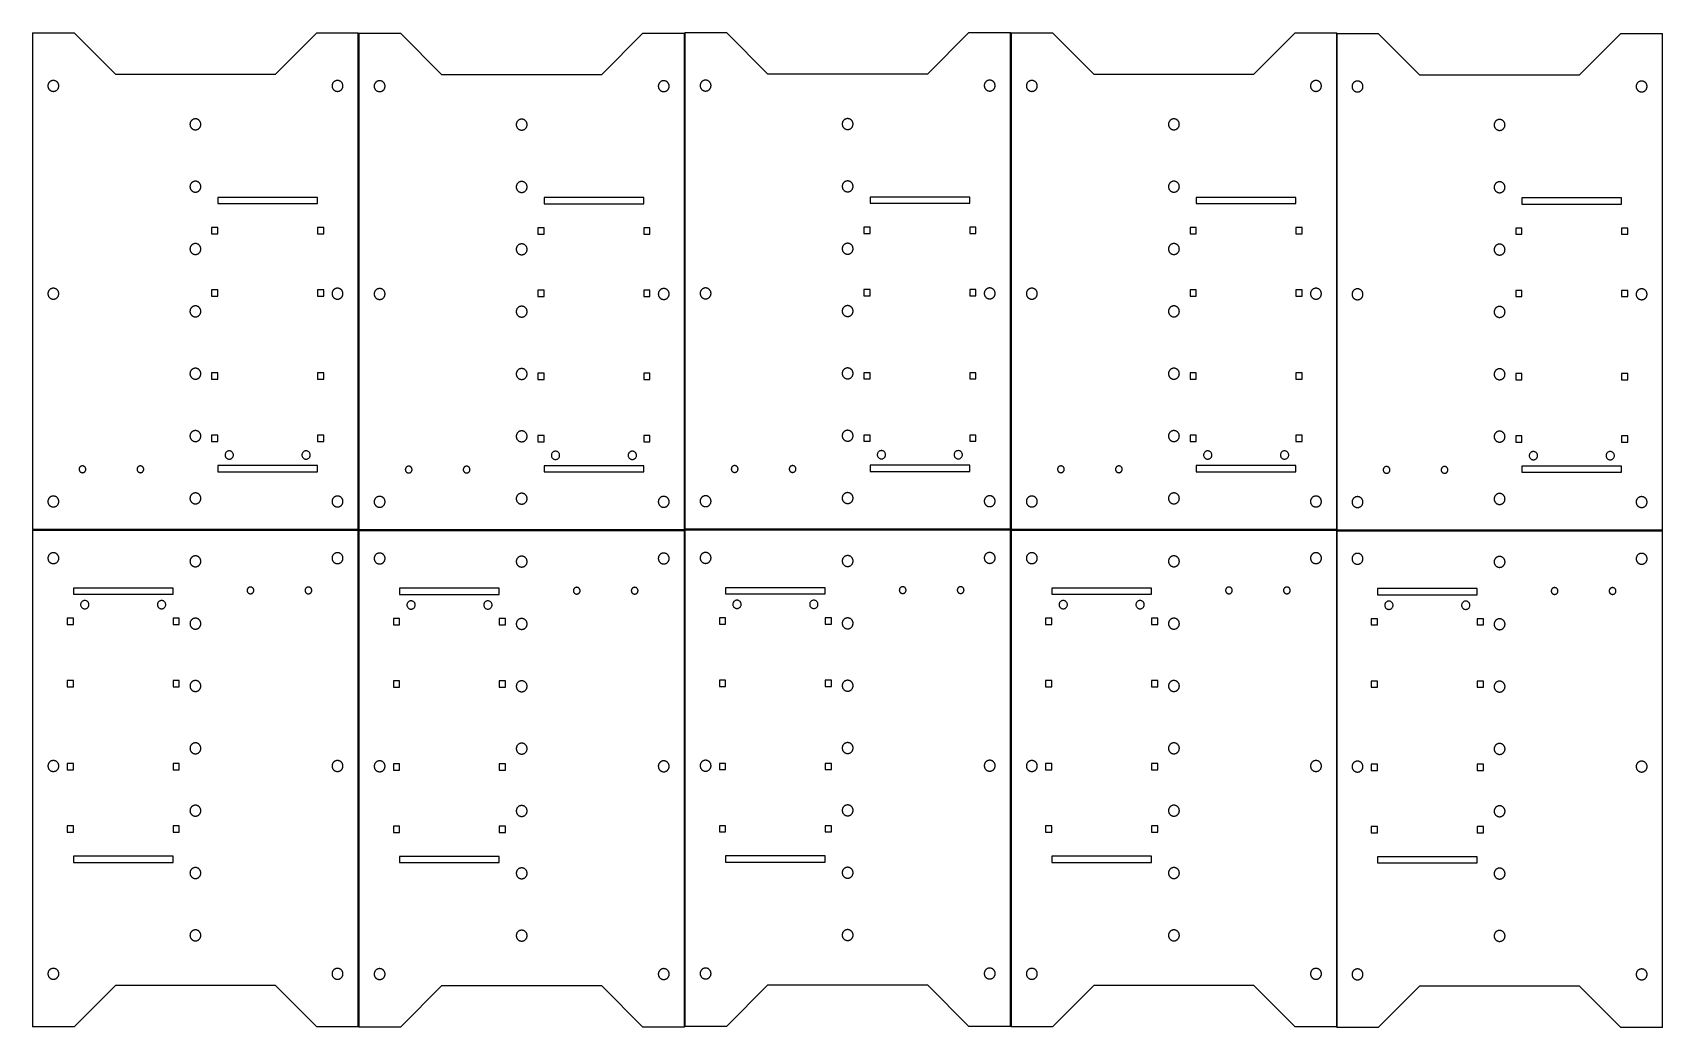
# Model space of a CAD drawing. Extents: x 0 to 785, y 0 to 479.
import ezdxf

# ---------------------------------------------------------------- set-up
doc = ezdxf.new("R2010")
doc.units = 0
doc.layers.add('Layer_1', color=7, linetype='CONTINUOUS')

msp = doc.modelspace()

# ---------------------------------------------------------------- linework, layer by layer
at = {"layer": 'Layer_1', "color": 7}
for p, q in [((0.141111, 478.423316), (20.141113, 478.423316)), ((0.141111, 478.423316), (0.141111, 239.423325)), ((20.141113, 478.423316), (40.141113, 458.423327)), ((116.941112, 458.423327), (136.941112, 478.423316)), ((136.941112, 478.423316), (156.941114, 478.423316)), ((156.941114, 239.423325), (156.941114, 478.423316)), ((157.22333, 478.282205), (177.223333, 478.282205)), ((157.22333, 478.282205), (157.22333, 239.282214)), ((177.223333, 478.282205), (197.223332, 458.282216)), ((274.023331, 458.282216), (294.023331, 478.282205)), ((294.023331, 478.282205), (314.023333, 478.282205)), ((314.023333, 239.282214), (314.023333, 478.282205)), ((314.164455, 478.564427), (334.164457, 478.564427)), ((314.164455, 478.564427), (314.164455, 239.564436)), ((334.164457, 478.564427), (354.164457, 458.564439)), ((430.964456, 458.564439), (450.964456, 478.564427)), ((450.964456, 478.564427), (470.964458, 478.564427)), ((470.964458, 239.564436), (470.964458, 478.564427)), ((471.246663, 478.423316), (491.246665, 478.423316)), ((471.246663, 478.423316), (471.246663, 239.423325)), ((491.246665, 478.423316), (511.246665, 458.423327)), ((588.046663, 458.423327), (608.046663, 478.423316)), ((608.046663, 478.423316), (628.046665, 478.423316)), ((628.046665, 239.423325), (628.046665, 478.423316)), ((628.046677, 478.141093), (648.046679, 478.141093)), ((628.046677, 478.141093), (628.046677, 239.141103)), ((648.046679, 478.141093), (668.046678, 458.141105)), ((744.846677, 458.141105), (764.846677, 478.141093)), ((764.846677, 478.141093), (784.846679, 478.141093)), ((784.846679, 239.141103), (784.846679, 478.141093)), ((116.941112, 458.423327), (40.141113, 458.423327)), ((274.023331, 458.282216), (197.223332, 458.282216)), ((430.964456, 458.564439), (354.164457, 458.564439)), ((588.046663, 458.423327), (511.246665, 458.423327)), ((744.846677, 458.141105), (668.046678, 458.141105)), ((12.766113, 452.923324), (12.766113, 452.923324)), ((149.566114, 452.923324), (149.566114, 452.923324)), ((169.848332, 452.782213), (169.848332, 452.782213)), ((306.648333, 452.782213), (306.648333, 452.782213)), ((326.789457, 453.064435), (326.789457, 453.064435)), ((463.589457, 453.064435), (463.589457, 453.064435)), ((483.871665, 452.923324), (483.871665, 452.923324)), ((620.671665, 452.923324), (620.671665, 452.923324)), ((640.671679, 452.641102), (640.671679, 452.641102)), ((777.471679, 452.641102), (777.471679, 452.641102)), ((81.166112, 434.423319), (81.166112, 434.423319)), ((238.248331, 434.282208), (238.248331, 434.282208)), ((395.189456, 434.56443), (395.189456, 434.56443)), ((552.271664, 434.423319), (552.271664, 434.423319)), ((709.071678, 434.141097), (709.071678, 434.141097)), ((81.166112, 404.423323), (81.166112, 404.423323)), ((238.248331, 404.282211), (238.248331, 404.282211)), ((395.189456, 404.564434), (395.189456, 404.564434)), ((552.271664, 404.423323), (552.271664, 404.423323)), ((709.071678, 404.1411), (709.071678, 404.1411)), ((137.317622, 399.280463), (89.317621, 399.280463)), ((89.317621, 399.280463), (89.317621, 396.280469)), ((89.317621, 396.280469), (137.317622, 396.280469)), ((137.317622, 396.280469), (137.317622, 399.280463)), ((294.399841, 399.139352), (246.39984, 399.139352)), ((246.39984, 399.139352), (246.39984, 396.139358)), ((246.39984, 396.139358), (294.399841, 396.139358)), ((294.399841, 396.139358), (294.399841, 399.139352)), ((451.340966, 399.421574), (403.340965, 399.421574)), ((403.340965, 399.421574), (403.340965, 396.42158)), ((403.340965, 396.42158), (451.340966, 396.42158)), ((451.340966, 396.42158), (451.340966, 399.421574)), ((608.423173, 399.280463), (560.423173, 399.280463)), ((560.423173, 399.280463), (560.423173, 396.280469)), ((560.423173, 396.280469), (608.423173, 396.280469)), ((608.423173, 396.280469), (608.423173, 399.280463)), ((765.223187, 398.998241), (717.223187, 398.998241)), ((717.223187, 398.998241), (717.223187, 395.998247)), ((717.223187, 395.998247), (765.223187, 395.998247)), ((765.223187, 395.998247), (765.223187, 398.998241)), ((89.317621, 384.78045), (86.317622, 384.78045)), ((86.317622, 384.78045), (86.317622, 381.780456)), ((89.317621, 381.780456), (89.317621, 384.78045)), ((140.31762, 384.78045), (137.317622, 384.78045)), ((137.317622, 384.78045), (137.317622, 381.780456)), ((140.31762, 381.780456), (140.31762, 384.78045)), ((246.39984, 384.639339), (243.399841, 384.639339)), ((243.399841, 384.639339), (243.399841, 381.639345)), ((246.39984, 381.639345), (246.39984, 384.639339)), ((297.39984, 384.639339), (294.399841, 384.639339)), ((294.399841, 384.639339), (294.399841, 381.639345)), ((297.39984, 381.639345), (297.39984, 384.639339)), ((403.340965, 384.921561), (400.340965, 384.921561)), ((400.340965, 384.921561), (400.340965, 381.921567)), ((403.340965, 381.921567), (403.340965, 384.921561)), ((454.340964, 384.921561), (451.340966, 384.921561)), ((451.340966, 384.921561), (451.340966, 381.921567)), ((454.340964, 381.921567), (454.340964, 384.921561)), ((560.423173, 384.78045), (557.423173, 384.78045)), ((557.423173, 384.78045), (557.423173, 381.780456)), ((560.423173, 381.780456), (560.423173, 384.78045)), ((611.423172, 384.78045), (608.423173, 384.78045)), ((608.423173, 384.78045), (608.423173, 381.780456)), ((611.423172, 381.780456), (611.423172, 384.78045)), ((86.317622, 381.780456), (89.317621, 381.780456)), ((137.317622, 381.780456), (140.31762, 381.780456)), ((243.399841, 381.639345), (246.39984, 381.639345)), ((294.399841, 381.639345), (297.39984, 381.639345)), ((400.340965, 381.921567), (403.340965, 381.921567)), ((451.340966, 381.921567), (454.340964, 381.921567)), ((557.423173, 381.780456), (560.423173, 381.780456)), ((608.423173, 381.780456), (611.423172, 381.780456)), ((717.223187, 384.498228), (714.223187, 384.498228)), ((714.223187, 384.498228), (714.223187, 381.498234)), ((714.223187, 381.498234), (717.223187, 381.498234)), ((717.223187, 381.498234), (717.223187, 384.498228)), ((768.223186, 384.498228), (765.223187, 384.498228)), ((765.223187, 384.498228), (765.223187, 381.498234)), ((765.223187, 381.498234), (768.223186, 381.498234)), ((768.223186, 381.498234), (768.223186, 384.498228)), ((81.166112, 374.423323), (81.166112, 374.423323)), ((238.248331, 374.282212), (238.248331, 374.282212)), ((395.189456, 374.564434), (395.189456, 374.564434)), ((552.271664, 374.423323), (552.271664, 374.423323)), ((709.071678, 374.141101), (709.071678, 374.141101)), ((89.317621, 354.780453), (86.317622, 354.780453)), ((86.317622, 354.780453), (86.317622, 351.780459)), ((89.317621, 351.780459), (89.317621, 354.780453)), ((140.31762, 354.780453), (137.317622, 354.780453)), ((137.317622, 354.780453), (137.317622, 351.780459)), ((140.31762, 351.780459), (140.31762, 354.780453)), ((246.39984, 354.639342), (243.399841, 354.639342)), ((243.399841, 354.639342), (243.399841, 351.639348)), ((246.39984, 351.639348), (246.39984, 354.639342)), ((297.39984, 354.639342), (294.399841, 354.639342)), ((294.399841, 354.639342), (294.399841, 351.639348)), ((297.39984, 351.639348), (297.39984, 354.639342)), ((403.340965, 354.921565), (400.340965, 354.921565)), ((400.340965, 354.921565), (400.340965, 351.921571)), ((403.340965, 351.921571), (403.340965, 354.921565)), ((454.340964, 354.921565), (451.340966, 354.921565)), ((451.340966, 354.921565), (451.340966, 351.921571)), ((454.340964, 351.921571), (454.340964, 354.921565)), ((560.423173, 354.780453), (557.423173, 354.780453)), ((557.423173, 354.780453), (557.423173, 351.780459)), ((560.423173, 351.780459), (560.423173, 354.780453)), ((611.423172, 354.780453), (608.423173, 354.780453)), ((608.423173, 354.780453), (608.423173, 351.780459)), ((611.423172, 351.780459), (611.423172, 354.780453)), ((717.223187, 354.498231), (714.223187, 354.498231)), ((714.223187, 354.498231), (714.223187, 351.498237)), ((717.223187, 351.498237), (717.223187, 354.498231)), ((768.223186, 354.498231), (765.223187, 354.498231)), ((765.223187, 354.498231), (765.223187, 351.498237)), ((768.223186, 351.498237), (768.223186, 354.498231)), ((12.766113, 352.923324), (12.766113, 352.923324)), ((86.317622, 351.780459), (89.317621, 351.780459)), ((137.317622, 351.780459), (140.31762, 351.780459)), ((149.566114, 352.923324), (149.566114, 352.923324)), ((169.848332, 352.782213), (169.848332, 352.782213)), ((243.399841, 351.639348), (246.39984, 351.639348)), ((294.399841, 351.639348), (297.39984, 351.639348)), ((306.648333, 352.782213), (306.648333, 352.782213)), ((326.789457, 353.064435), (326.789457, 353.064435)), ((400.340965, 351.921571), (403.340965, 351.921571)), ((451.340966, 351.921571), (454.340964, 351.921571)), ((463.589457, 353.064435), (463.589457, 353.064435)), ((483.871665, 352.923324), (483.871665, 352.923324)), ((557.423173, 351.780459), (560.423173, 351.780459)), ((608.423173, 351.780459), (611.423172, 351.780459)), ((620.671665, 352.923324), (620.671665, 352.923324)), ((640.671679, 352.641102), (640.671679, 352.641102)), ((714.223187, 351.498237), (717.223187, 351.498237)), ((765.223187, 351.498237), (768.223186, 351.498237)), ((777.471679, 352.641102), (777.471679, 352.641102)), ((81.166112, 344.423324), (81.166112, 344.423324)), ((238.248331, 344.282213), (238.248331, 344.282213)), ((395.189456, 344.564435), (395.189456, 344.564435)), ((552.271664, 344.423324), (552.271664, 344.423324)), ((709.071678, 344.141102), (709.071678, 344.141102)), ((81.166112, 314.423325), (81.166112, 314.423325)), ((89.317621, 314.780454), (86.317622, 314.780454)), ((86.317622, 314.780454), (86.317622, 311.780455)), ((89.317621, 311.780455), (89.317621, 314.780454)), ((140.31762, 314.780454), (137.317622, 314.780454)), ((137.317622, 314.780454), (137.317622, 311.780455)), ((140.31762, 311.780455), (140.31762, 314.780454)), ((238.248331, 314.282214), (238.248331, 314.282214)), ((246.39984, 314.639343), (243.399841, 314.639343)), ((243.399841, 314.639343), (243.399841, 311.639344)), ((246.39984, 311.639344), (246.39984, 314.639343)), ((297.39984, 314.639343), (294.399841, 314.639343)), ((294.399841, 314.639343), (294.399841, 311.639344)), ((297.39984, 311.639344), (297.39984, 314.639343)), ((395.189456, 314.564436), (395.189456, 314.564436)), ((403.340965, 314.921565), (400.340965, 314.921565)), ((400.340965, 314.921565), (400.340965, 311.921566)), ((403.340965, 311.921566), (403.340965, 314.921565)), ((454.340964, 314.921565), (451.340966, 314.921565)), ((451.340966, 314.921565), (451.340966, 311.921566)), ((454.340964, 311.921566), (454.340964, 314.921565)), ((552.271664, 314.423325), (552.271664, 314.423325)), ((560.423173, 314.780454), (557.423173, 314.780454)), ((557.423173, 314.780454), (557.423173, 311.780455)), ((560.423173, 311.780455), (560.423173, 314.780454)), ((611.423172, 314.780454), (608.423173, 314.780454)), ((608.423173, 314.780454), (608.423173, 311.780455)), ((611.423172, 311.780455), (611.423172, 314.780454)), ((709.071678, 314.141103), (709.071678, 314.141103)), ((717.223187, 314.498232), (714.223187, 314.498232)), ((714.223187, 314.498232), (714.223187, 311.498233)), ((717.223187, 311.498233), (717.223187, 314.498232)), ((768.223186, 314.498232), (765.223187, 314.498232)), ((765.223187, 314.498232), (765.223187, 311.498233)), ((768.223186, 311.498233), (768.223186, 314.498232)), ((86.317622, 311.780455), (89.317621, 311.780455)), ((137.317622, 311.780455), (140.31762, 311.780455)), ((243.399841, 311.639344), (246.39984, 311.639344)), ((294.399841, 311.639344), (297.39984, 311.639344)), ((400.340965, 311.921566), (403.340965, 311.921566)), ((451.340966, 311.921566), (454.340964, 311.921566)), ((557.423173, 311.780455), (560.423173, 311.780455)), ((608.423173, 311.780455), (611.423172, 311.780455)), ((714.223187, 311.498233), (717.223187, 311.498233)), ((765.223187, 311.498233), (768.223186, 311.498233)), ((81.166112, 284.423323), (81.166112, 284.423323)), ((89.317621, 284.780455), (86.317622, 284.780455)), ((86.317622, 284.780455), (86.317622, 281.780455)), ((89.317621, 281.780455), (89.317621, 284.780455)), ((140.31762, 284.780455), (137.317622, 284.780455)), ((137.317622, 284.780455), (137.317622, 281.780455)), ((140.31762, 281.780455), (140.31762, 284.780455)), ((238.248331, 284.282212), (238.248331, 284.282212)), ((246.39984, 284.639344), (243.399841, 284.639344)), ((243.399841, 284.639344), (243.399841, 281.639344)), ((246.39984, 281.639344), (246.39984, 284.639344)), ((297.39984, 284.639344), (294.399841, 284.639344)), ((294.399841, 284.639344), (294.399841, 281.639344)), ((297.39984, 281.639344), (297.39984, 284.639344)), ((395.189456, 284.564434), (395.189456, 284.564434)), ((403.340965, 284.921566), (400.340965, 284.921566)), ((400.340965, 284.921566), (400.340965, 281.921567)), ((403.340965, 281.921567), (403.340965, 284.921566)), ((454.340964, 284.921566), (451.340966, 284.921566)), ((451.340966, 284.921566), (451.340966, 281.921567)), ((454.340964, 281.921567), (454.340964, 284.921566)), ((552.271664, 284.423323), (552.271664, 284.423323)), ((560.423173, 284.780455), (557.423173, 284.780455)), ((557.423173, 284.780455), (557.423173, 281.780455)), ((560.423173, 281.780455), (560.423173, 284.780455)), ((611.423172, 284.780455), (608.423173, 284.780455)), ((608.423173, 284.780455), (608.423173, 281.780455)), ((611.423172, 281.780455), (611.423172, 284.780455)), ((709.071678, 284.1411), (709.071678, 284.1411)), ((717.223187, 284.498233), (714.223187, 284.498233)), ((714.223187, 284.498233), (714.223187, 281.498233)), ((717.223187, 281.498233), (717.223187, 284.498233)), ((768.223186, 284.498233), (765.223187, 284.498233)), ((765.223187, 284.498233), (765.223187, 281.498233)), ((768.223186, 281.498233), (768.223186, 284.498233)), ((86.317622, 281.780455), (89.317621, 281.780455)), ((92.833421, 275.531155), (92.817617, 275.280454)), ((92.817623, 275.280454), (92.833427, 275.029756)), ((92.88042, 275.777857), (92.833421, 275.531155)), ((92.833421, 275.029756), (92.88042, 274.783055)), ((92.958121, 276.016755), (92.88042, 275.777857)), ((92.88042, 274.783055), (92.958121, 274.544255)), ((93.065021, 276.243955), (92.958121, 276.016755)), ((93.199622, 276.456057), (93.065021, 276.243955)), ((93.359721, 276.649557), (93.199622, 276.456057)), ((93.542821, 276.821455), (93.359721, 276.649557)), ((93.746021, 276.969156), (93.542821, 276.821455)), ((93.966123, 277.090156), (93.746021, 276.969156)), ((94.199623, 277.182556), (93.966123, 277.090156)), ((94.442822, 277.245054), (94.199623, 277.182556)), ((94.692021, 277.276556), (94.442822, 277.245054)), ((94.943222, 277.276556), (94.692021, 277.276556)), ((95.192421, 277.245054), (94.943222, 277.276556)), ((95.43562, 277.182556), (95.192421, 277.245054)), ((95.669221, 277.090156), (95.43562, 277.182556)), ((95.889321, 276.969156), (95.669221, 277.090156)), ((96.092521, 276.821455), (95.889321, 276.969156)), ((96.275519, 276.649557), (96.092521, 276.821455)), ((96.435621, 276.456057), (96.275519, 276.649557)), ((96.570221, 276.243955), (96.435621, 276.456057)), ((96.67722, 276.016755), (96.570221, 276.243955)), ((96.75482, 275.777857), (96.67722, 276.016755)), ((96.67722, 274.544255), (96.75482, 274.783055)), ((96.801821, 275.531155), (96.75482, 275.777857)), ((96.75482, 274.783055), (96.801821, 275.029756)), ((96.81762, 275.280454), (96.801816, 275.531155)), ((96.801821, 275.029756), (96.817626, 275.280454)), ((129.833421, 275.531155), (129.817622, 275.280454)), ((129.817622, 275.280454), (129.833421, 275.029756)), ((129.880422, 275.777857), (129.833421, 275.531155)), ((129.833421, 275.029756), (129.880422, 274.783055)), ((129.958021, 276.016755), (129.880422, 275.777857)), ((129.880422, 274.783055), (129.958021, 274.544255)), ((130.065022, 276.243955), (129.958021, 276.016755)), ((130.199621, 276.456057), (130.065022, 276.243955)), ((130.359722, 276.649557), (130.199621, 276.456057)), ((130.542722, 276.821455), (130.359722, 276.649557)), ((130.745922, 276.969156), (130.542722, 276.821455)), ((130.966021, 277.090156), (130.745922, 276.969156)), ((131.19962, 277.182556), (130.966021, 277.090156)), ((131.442822, 277.245054), (131.19962, 277.182556)), ((131.692021, 277.276556), (131.442822, 277.245054)), ((131.943221, 277.276556), (131.692021, 277.276556)), ((132.192422, 277.245054), (131.943221, 277.276556)), ((132.435622, 277.182556), (132.192422, 277.245054)), ((132.669122, 277.090156), (132.435622, 277.182556)), ((132.889222, 276.969156), (132.669122, 277.090156)), ((133.092422, 276.821455), (132.889222, 276.969156)), ((133.275522, 276.649557), (133.092422, 276.821455)), ((133.435622, 276.456057), (133.275522, 276.649557)), ((133.570222, 276.243955), (133.435622, 276.456057)), ((133.677122, 276.016755), (133.570222, 276.243955)), ((133.754822, 275.777857), (133.677122, 276.016755)), ((133.677122, 274.544255), (133.754822, 274.783055)), ((133.801822, 275.531155), (133.754822, 275.777857)), ((133.754822, 274.783055), (133.801822, 275.029756)), ((133.81762, 275.280454), (133.801822, 275.531155)), ((133.801822, 275.029756), (133.81762, 275.280454)), ((137.317622, 281.780455), (140.31762, 281.780455)), ((243.399841, 281.639344), (246.39984, 281.639344)), ((249.91564, 275.390044), (249.899836, 275.139343)), ((249.899842, 275.139343), (249.915646, 274.888645)), ((249.962639, 275.636746), (249.91564, 275.390044)), ((249.91564, 274.888645), (249.962639, 274.641944)), ((250.04034, 275.875644), (249.962639, 275.636746)), ((250.147241, 276.102844), (250.04034, 275.875644)), ((250.281841, 276.314946), (250.147241, 276.102844)), ((250.44194, 276.508446), (250.281841, 276.314946)), ((250.62504, 276.680344), (250.44194, 276.508446)), ((250.82824, 276.828045), (250.62504, 276.680344)), ((251.048342, 276.949045), (250.82824, 276.828045)), ((251.281842, 277.041445), (251.048342, 276.949045)), ((251.525041, 277.103943), (251.281842, 277.041445)), ((251.77424, 277.135445), (251.525041, 277.103943)), ((252.025441, 277.135445), (251.77424, 277.135445)), ((252.27464, 277.103943), (252.025441, 277.135445)), ((252.517839, 277.041445), (252.27464, 277.103943)), ((252.75144, 276.949045), (252.517839, 277.041445)), ((252.97154, 276.828045), (252.75144, 276.949045)), ((253.17474, 276.680344), (252.97154, 276.828045)), ((253.357738, 276.508446), (253.17474, 276.680344)), ((253.51784, 276.314946), (253.357738, 276.508446)), ((253.652441, 276.102844), (253.51784, 276.314946)), ((253.759439, 275.875644), (253.652441, 276.102844)), ((253.837039, 275.636746), (253.759439, 275.875644)), ((253.884041, 275.390044), (253.837039, 275.636746)), ((253.837039, 274.641944), (253.884041, 274.888645)), ((253.899839, 275.139343), (253.884035, 275.390044)), ((253.884041, 274.888645), (253.899845, 275.139343)), ((286.91564, 275.390044), (286.899841, 275.139343)), ((286.899841, 275.139343), (286.91564, 274.888645)), ((286.962641, 275.636746), (286.91564, 275.390044)), ((286.91564, 274.888645), (286.962641, 274.641944)), ((287.04024, 275.875644), (286.962641, 275.636746)), ((287.147241, 276.102844), (287.04024, 275.875644)), ((287.28184, 276.314946), (287.147241, 276.102844)), ((287.441941, 276.508446), (287.28184, 276.314946)), ((287.624941, 276.680344), (287.441941, 276.508446)), ((287.828141, 276.828045), (287.624941, 276.680344)), ((288.048241, 276.949045), (287.828141, 276.828045)), ((288.28184, 277.041445), (288.048241, 276.949045)), ((288.525041, 277.103943), (288.28184, 277.041445)), ((288.774241, 277.135445), (288.525041, 277.103943)), ((289.02544, 277.135445), (288.774241, 277.135445)), ((289.274641, 277.103943), (289.02544, 277.135445)), ((289.517841, 277.041445), (289.274641, 277.103943)), ((289.751341, 276.949045), (289.517841, 277.041445)), ((289.971441, 276.828045), (289.751341, 276.949045)), ((290.174641, 276.680344), (289.971441, 276.828045)), ((290.357741, 276.508446), (290.174641, 276.680344)), ((290.517841, 276.314946), (290.357741, 276.508446)), ((290.652441, 276.102844), (290.517841, 276.314946)), ((290.759341, 275.875644), (290.652441, 276.102844)), ((290.837041, 275.636746), (290.759341, 275.875644)), ((290.884041, 275.390044), (290.837041, 275.636746)), ((290.837041, 274.641944), (290.884041, 274.888645)), ((290.89984, 275.139343), (290.884041, 275.390044)), ((290.884041, 274.888645), (290.89984, 275.139343)), ((294.399841, 281.639344), (297.39984, 281.639344)), ((400.340965, 281.921567), (403.340965, 281.921567)), ((406.856765, 275.672266), (406.840961, 275.421565)), ((406.840967, 275.421565), (406.856771, 275.170867)), ((406.903764, 275.918968), (406.856765, 275.672266)), ((406.856765, 275.170867), (406.903764, 274.924166)), ((406.981465, 276.157866), (406.903764, 275.918968)), ((406.903764, 274.924166), (406.981465, 274.685366)), ((407.088365, 276.385066), (406.981465, 276.157866)), ((406.981465, 274.685366), (407.088365, 274.458067)), ((407.222966, 276.597168), (407.088365, 276.385066)), ((407.383065, 276.790668), (407.222966, 276.597168)), ((407.566165, 276.962567), (407.383065, 276.790668)), ((407.769365, 277.110268), (407.566165, 276.962567)), ((407.989467, 277.231267), (407.769365, 277.110268)), ((408.222966, 277.323667), (407.989467, 277.231267)), ((408.466166, 277.386165), (408.222966, 277.323667)), ((408.715365, 277.417667), (408.466166, 277.386165)), ((408.966566, 277.417667), (408.715365, 277.417667)), ((409.215765, 277.386165), (408.966566, 277.417667)), ((409.458964, 277.323667), (409.215765, 277.386165)), ((409.692565, 277.231267), (409.458964, 277.323667)), ((409.912665, 277.110268), (409.692565, 277.231267)), ((410.115865, 276.962567), (409.912665, 277.110268)), ((410.298863, 276.790668), (410.115865, 276.962567)), ((410.458965, 276.597168), (410.298863, 276.790668)), ((410.593565, 276.385066), (410.458965, 276.597168)), ((410.700564, 276.157866), (410.593565, 276.385066)), ((410.593565, 274.458067), (410.700564, 274.685366)), ((410.778164, 275.918968), (410.700564, 276.157866)), ((410.700564, 274.685366), (410.778164, 274.924166)), ((410.825165, 275.672266), (410.778164, 275.918968)), ((410.778164, 274.924166), (410.825165, 275.170867)), ((410.840964, 275.421565), (410.82516, 275.672266)), ((410.825165, 275.170867), (410.84097, 275.421565)), ((443.856764, 275.672266), (443.840966, 275.421565)), ((443.840966, 275.421565), (443.856764, 275.170867)), ((443.903765, 275.918968), (443.856764, 275.672266)), ((443.856764, 275.170867), (443.903765, 274.924166)), ((443.981364, 276.157866), (443.903765, 275.918968)), ((443.903765, 274.924166), (443.981364, 274.685366)), ((444.088366, 276.385066), (443.981364, 276.157866)), ((443.981364, 274.685366), (444.088366, 274.458067)), ((444.222964, 276.597168), (444.088366, 276.385066)), ((444.383065, 276.790668), (444.222964, 276.597168)), ((444.566066, 276.962567), (444.383065, 276.790668)), ((444.769266, 277.110268), (444.566066, 276.962567)), ((444.989365, 277.231267), (444.769266, 277.110268)), ((445.222964, 277.323667), (444.989365, 277.231267)), ((445.466165, 277.386165), (445.222964, 277.323667)), ((445.715365, 277.417667), (445.466165, 277.386165)), ((445.966565, 277.417667), (445.715365, 277.417667)), ((446.215765, 277.386165), (445.966565, 277.417667)), ((446.458966, 277.323667), (446.215765, 277.386165)), ((446.692466, 277.231267), (446.458966, 277.323667)), ((446.912566, 277.110268), (446.692466, 277.231267)), ((447.115766, 276.962567), (446.912566, 277.110268)), ((447.298866, 276.790668), (447.115766, 276.962567)), ((447.458966, 276.597168), (447.298866, 276.790668)), ((447.593566, 276.385066), (447.458966, 276.597168)), ((447.700465, 276.157866), (447.593566, 276.385066)), ((447.593566, 274.458067), (447.700465, 274.685366)), ((447.778165, 275.918968), (447.700465, 276.157866)), ((447.700465, 274.685366), (447.778165, 274.924166)), ((447.825166, 275.672266), (447.778165, 275.918968)), ((447.778165, 274.924166), (447.825166, 275.170867)), ((447.840964, 275.421565), (447.825166, 275.672266)), ((447.825166, 275.170867), (447.840964, 275.421565)), ((451.340966, 281.921567), (454.340964, 281.921567)), ((557.423173, 281.780455), (560.423173, 281.780455)), ((563.938973, 275.531155), (563.923169, 275.280454)), ((563.923174, 275.280454), (563.938979, 275.029756)), ((563.985972, 275.777857), (563.938973, 275.531155)), ((563.938973, 275.029756), (563.985972, 274.783055)), ((564.063673, 276.016755), (563.985972, 275.777857)), ((563.985972, 274.783055), (564.063673, 274.544255)), ((564.170573, 276.243955), (564.063673, 276.016755)), ((564.305173, 276.456057), (564.170573, 276.243955)), ((564.465272, 276.649557), (564.305173, 276.456057)), ((564.648373, 276.821455), (564.465272, 276.649557)), ((564.851573, 276.969156), (564.648373, 276.821455)), ((565.071675, 277.090156), (564.851573, 276.969156)), ((565.305174, 277.182556), (565.071675, 277.090156)), ((565.548374, 277.245054), (565.305174, 277.182556)), ((565.797573, 277.276556), (565.548374, 277.245054)), ((566.048773, 277.276556), (565.797573, 277.276556)), ((566.297973, 277.245054), (566.048773, 277.276556)), ((566.541172, 277.182556), (566.297973, 277.245054)), ((566.774773, 277.090156), (566.541172, 277.182556)), ((566.994873, 276.969156), (566.774773, 277.090156)), ((567.198073, 276.821455), (566.994873, 276.969156)), ((567.381071, 276.649557), (567.198073, 276.821455)), ((567.541173, 276.456057), (567.381071, 276.649557)), ((567.675773, 276.243955), (567.541173, 276.456057)), ((567.782772, 276.016755), (567.675773, 276.243955)), ((567.860372, 275.777857), (567.782772, 276.016755)), ((567.782772, 274.544255), (567.860372, 274.783055)), ((567.907373, 275.531155), (567.860372, 275.777857)), ((567.860372, 274.783055), (567.907373, 275.029756)), ((567.923172, 275.280454), (567.907368, 275.531155)), ((567.907373, 275.029756), (567.923178, 275.280454)), ((600.938972, 275.531155), (600.923173, 275.280454)), ((600.923173, 275.280454), (600.938972, 275.029756)), ((600.985973, 275.777857), (600.938972, 275.531155)), ((600.938972, 275.029756), (600.985973, 274.783055)), ((601.063572, 276.016755), (600.985973, 275.777857)), ((600.985973, 274.783055), (601.063572, 274.544255)), ((601.170573, 276.243955), (601.063572, 276.016755)), ((601.305172, 276.456057), (601.170573, 276.243955)), ((601.465273, 276.649557), (601.305172, 276.456057)), ((601.648273, 276.821455), (601.465273, 276.649557)), ((601.851473, 276.969156), (601.648273, 276.821455)), ((602.071573, 277.090156), (601.851473, 276.969156)), ((602.305172, 277.182556), (602.071573, 277.090156)), ((602.548373, 277.245054), (602.305172, 277.182556)), ((602.797573, 277.276556), (602.548373, 277.245054)), ((603.048772, 277.276556), (602.797573, 277.276556)), ((603.297973, 277.245054), (603.048772, 277.276556)), ((603.541173, 277.182556), (603.297973, 277.245054)), ((603.774673, 277.090156), (603.541173, 277.182556)), ((603.994773, 276.969156), (603.774673, 277.090156)), ((604.197973, 276.821455), (603.994773, 276.969156)), ((604.381073, 276.649557), (604.197973, 276.821455)), ((604.541173, 276.456057), (604.381073, 276.649557)), ((604.675773, 276.243955), (604.541173, 276.456057)), ((604.782673, 276.016755), (604.675773, 276.243955)), ((604.860373, 275.777857), (604.782673, 276.016755)), ((604.782673, 274.544255), (604.860373, 274.783055)), ((604.907373, 275.531155), (604.860373, 275.777857)), ((604.860373, 274.783055), (604.907373, 275.029756)), ((604.923172, 275.280454), (604.907373, 275.531155)), ((604.907373, 275.029756), (604.923172, 275.280454)), ((608.423173, 281.780455), (611.423172, 281.780455)), ((714.223187, 281.498233), (717.223187, 281.498233)), ((720.738987, 275.248933), (720.723182, 274.998232)), ((720.723188, 274.998232), (720.738993, 274.747534)), ((720.785985, 275.495635), (720.738987, 275.248933)), ((720.738987, 274.747534), (720.785985, 274.500832)), ((720.863687, 275.734533), (720.785985, 275.495635)), ((720.970587, 275.961733), (720.863687, 275.734533)), ((721.105187, 276.173834), (720.970587, 275.961733)), ((721.265286, 276.367334), (721.105187, 276.173834)), ((721.448386, 276.539233), (721.265286, 276.367334)), ((721.651586, 276.686934), (721.448386, 276.539233)), ((721.871689, 276.807934), (721.651586, 276.686934)), ((722.105188, 276.900334), (721.871689, 276.807934)), ((722.348387, 276.962832), (722.105188, 276.900334)), ((722.597587, 276.994333), (722.348387, 276.962832)), ((722.848787, 276.994333), (722.597587, 276.994333)), ((723.097987, 276.962832), (722.848787, 276.994333)), ((723.341186, 276.900334), (723.097987, 276.962832)), ((723.574787, 276.807934), (723.341186, 276.900334)), ((723.794886, 276.686934), (723.574787, 276.807934)), ((723.998086, 276.539233), (723.794886, 276.686934)), ((724.181085, 276.367334), (723.998086, 276.539233)), ((724.341187, 276.173834), (724.181085, 276.367334)), ((724.475787, 275.961733), (724.341187, 276.173834)), ((724.582786, 275.734533), (724.475787, 275.961733)), ((724.660386, 275.495635), (724.582786, 275.734533)), ((724.707387, 275.248933), (724.660386, 275.495635)), ((724.660386, 274.500832), (724.707387, 274.747534)), ((724.723186, 274.998232), (724.707381, 275.248933)), ((724.707387, 274.747534), (724.723191, 274.998232)), ((757.738986, 275.248933), (757.723187, 274.998232)), ((757.723187, 274.998232), (757.738986, 274.747534)), ((757.785987, 275.495635), (757.738986, 275.248933)), ((757.738986, 274.747534), (757.785987, 274.500832)), ((757.863586, 275.734533), (757.785987, 275.495635)), ((757.970587, 275.961733), (757.863586, 275.734533)), ((758.105186, 276.173834), (757.970587, 275.961733)), ((758.265287, 276.367334), (758.105186, 276.173834)), ((758.448287, 276.539233), (758.265287, 276.367334)), ((758.651487, 276.686934), (758.448287, 276.539233)), ((758.871587, 276.807934), (758.651487, 276.686934)), ((759.105186, 276.900334), (758.871587, 276.807934)), ((759.348387, 276.962832), (759.105186, 276.900334)), ((759.597587, 276.994333), (759.348387, 276.962832)), ((759.848786, 276.994333), (759.597587, 276.994333)), ((760.097987, 276.962832), (759.848786, 276.994333)), ((760.341187, 276.900334), (760.097987, 276.962832)), ((760.574687, 276.807934), (760.341187, 276.900334)), ((760.794787, 276.686934), (760.574687, 276.807934)), ((760.997987, 276.539233), (760.794787, 276.686934)), ((761.181087, 276.367334), (760.997987, 276.539233)), ((761.341187, 276.173834), (761.181087, 276.367334)), ((761.475787, 275.961733), (761.341187, 276.173834)), ((761.582687, 275.734533), (761.475787, 275.961733)), ((761.660387, 275.495635), (761.582687, 275.734533)), ((761.707387, 275.248933), (761.660387, 275.495635)), ((761.660387, 274.500832), (761.707387, 274.747534)), ((761.723186, 274.998232), (761.707387, 275.248933)), ((761.707387, 274.747534), (761.723186, 274.998232)), ((765.223187, 281.498233), (768.223186, 281.498233)), ((25.766113, 268.423324), (25.766113, 268.423324)), ((53.666113, 268.423324), (53.666113, 268.423324)), ((137.317622, 270.280456), (89.317621, 270.280456)), ((89.317621, 270.280456), (89.317621, 267.280456)), ((89.317621, 267.280456), (137.317622, 267.280456)), ((92.958121, 274.544255), (93.065021, 274.316956)), ((93.065021, 274.316956), (93.199622, 274.104855)), ((93.199622, 274.104855), (93.359721, 273.911355)), ((93.359721, 273.911355), (93.542821, 273.739456)), ((93.542821, 273.739456), (93.746021, 273.591854)), ((93.746021, 273.591854), (93.966123, 273.470857)), ((93.966123, 273.470857), (94.199623, 273.378356)), ((94.199623, 273.378356), (94.442822, 273.315855)), ((94.442822, 273.315855), (94.692021, 273.284455)), ((94.692021, 273.284455), (94.943222, 273.284455)), ((94.943222, 273.284455), (95.192421, 273.315855)), ((95.192421, 273.315855), (95.43562, 273.378356)), ((95.43562, 273.378356), (95.669221, 273.470857)), ((95.669221, 273.470857), (95.889321, 273.591854)), ((95.889321, 273.591854), (96.092521, 273.739456)), ((96.092521, 273.739456), (96.275519, 273.911355)), ((96.275519, 273.911355), (96.435621, 274.104855)), ((96.435621, 274.104855), (96.570221, 274.316956)), ((96.570221, 274.316956), (96.67722, 274.544255)), ((129.958021, 274.544255), (130.065022, 274.316956)), ((130.065022, 274.316956), (130.199621, 274.104855)), ((130.199621, 274.104855), (130.359722, 273.911355)), ((130.359722, 273.911355), (130.542722, 273.739456)), ((130.542722, 273.739456), (130.745922, 273.591854)), ((130.745922, 273.591854), (130.966021, 273.470857)), ((130.966021, 273.470857), (131.19962, 273.378356)), ((131.19962, 273.378356), (131.442822, 273.315855)), ((131.442822, 273.315855), (131.692021, 273.284455)), ((131.692021, 273.284455), (131.943221, 273.284455)), ((131.943221, 273.284455), (132.192422, 273.315855)), ((132.192422, 273.315855), (132.435622, 273.378356)), ((132.435622, 273.378356), (132.669122, 273.470857)), ((132.669122, 273.470857), (132.889222, 273.591854)), ((132.889222, 273.591854), (133.092422, 273.739456)), ((133.092422, 273.739456), (133.275522, 273.911355)), ((133.275522, 273.911355), (133.435622, 274.104855)), ((133.435622, 274.104855), (133.570222, 274.316956)), ((133.570222, 274.316956), (133.677122, 274.544255)), ((137.317622, 267.280456), (137.317622, 270.280456)), ((182.848332, 268.282212), (182.848332, 268.282212)), ((210.748332, 268.282212), (210.748332, 268.282212)), ((294.399841, 270.139345), (246.39984, 270.139345)), ((246.39984, 270.139345), (246.39984, 267.139345)), ((246.39984, 267.139345), (294.399841, 267.139345)), ((249.962639, 274.641944), (250.04034, 274.403144)), ((250.04034, 274.403144), (250.147241, 274.175845)), ((250.147241, 274.175845), (250.281841, 273.963744)), ((250.281841, 273.963744), (250.44194, 273.770244)), ((250.44194, 273.770244), (250.62504, 273.598345)), ((250.62504, 273.598345), (250.82824, 273.450743)), ((250.82824, 273.450743), (251.048342, 273.329746)), ((251.048342, 273.329746), (251.281842, 273.237244)), ((251.281842, 273.237244), (251.525041, 273.174744)), ((251.525041, 273.174744), (251.77424, 273.143344)), ((251.77424, 273.143344), (252.025441, 273.143344)), ((252.025441, 273.143344), (252.27464, 273.174744)), ((252.27464, 273.174744), (252.517839, 273.237244)), ((252.517839, 273.237244), (252.75144, 273.329746)), ((252.75144, 273.329746), (252.97154, 273.450743)), ((252.97154, 273.450743), (253.17474, 273.598345)), ((253.17474, 273.598345), (253.357738, 273.770244)), ((253.357738, 273.770244), (253.51784, 273.963744)), ((253.51784, 273.963744), (253.652441, 274.175845)), ((253.652441, 274.175845), (253.759439, 274.403144)), ((253.759439, 274.403144), (253.837039, 274.641944)), ((286.962641, 274.641944), (287.04024, 274.403144)), ((287.04024, 274.403144), (287.147241, 274.175845)), ((287.147241, 274.175845), (287.28184, 273.963744)), ((287.28184, 273.963744), (287.441941, 273.770244)), ((287.441941, 273.770244), (287.624941, 273.598345)), ((287.624941, 273.598345), (287.828141, 273.450743)), ((287.828141, 273.450743), (288.048241, 273.329746)), ((288.048241, 273.329746), (288.28184, 273.237244)), ((288.28184, 273.237244), (288.525041, 273.174744)), ((288.525041, 273.174744), (288.774241, 273.143344)), ((288.774241, 273.143344), (289.02544, 273.143344)), ((289.02544, 273.143344), (289.274641, 273.174744)), ((289.274641, 273.174744), (289.517841, 273.237244)), ((289.517841, 273.237244), (289.751341, 273.329746)), ((289.751341, 273.329746), (289.971441, 273.450743)), ((289.971441, 273.450743), (290.174641, 273.598345)), ((290.174641, 273.598345), (290.357741, 273.770244)), ((290.357741, 273.770244), (290.517841, 273.963744)), ((290.517841, 273.963744), (290.652441, 274.175845)), ((290.652441, 274.175845), (290.759341, 274.403144)), ((290.759341, 274.403144), (290.837041, 274.641944)), ((294.399841, 267.139345), (294.399841, 270.139345)), ((339.789457, 268.564435), (339.789457, 268.564435)), ((367.689457, 268.564435), (367.689457, 268.564435)), ((451.340966, 270.421567), (403.340965, 270.421567)), ((403.340965, 270.421567), (403.340965, 267.421567)), ((403.340965, 267.421567), (451.340966, 267.421567)), ((407.088365, 274.458067), (407.222966, 274.245966)), ((407.222966, 274.245966), (407.383065, 274.052466)), ((407.383065, 274.052466), (407.566165, 273.880567)), ((407.566165, 273.880567), (407.769365, 273.732965)), ((407.769365, 273.732965), (407.989467, 273.611968)), ((407.989467, 273.611968), (408.222966, 273.519467)), ((408.222966, 273.519467), (408.466166, 273.456966)), ((408.466166, 273.456966), (408.715365, 273.425566)), ((408.715365, 273.425566), (408.966566, 273.425566)), ((408.966566, 273.425566), (409.215765, 273.456966)), ((409.215765, 273.456966), (409.458964, 273.519467)), ((409.458964, 273.519467), (409.692565, 273.611968)), ((409.692565, 273.611968), (409.912665, 273.732965)), ((409.912665, 273.732965), (410.115865, 273.880567)), ((410.115865, 273.880567), (410.298863, 274.052466)), ((410.298863, 274.052466), (410.458965, 274.245966)), ((410.458965, 274.245966), (410.593565, 274.458067)), ((444.088366, 274.458067), (444.222964, 274.245966)), ((444.222964, 274.245966), (444.383065, 274.052466)), ((444.383065, 274.052466), (444.566066, 273.880567)), ((444.566066, 273.880567), (444.769266, 273.732965)), ((444.769266, 273.732965), (444.989365, 273.611968)), ((444.989365, 273.611968), (445.222964, 273.519467)), ((445.222964, 273.519467), (445.466165, 273.456966)), ((445.466165, 273.456966), (445.715365, 273.425566)), ((445.715365, 273.425566), (445.966565, 273.425566)), ((445.966565, 273.425566), (446.215765, 273.456966)), ((446.215765, 273.456966), (446.458966, 273.519467)), ((446.458966, 273.519467), (446.692466, 273.611968)), ((446.692466, 273.611968), (446.912566, 273.732965)), ((446.912566, 273.732965), (447.115766, 273.880567)), ((447.115766, 273.880567), (447.298866, 274.052466)), ((447.298866, 274.052466), (447.458966, 274.245966)), ((447.458966, 274.245966), (447.593566, 274.458067)), ((451.340966, 267.421567), (451.340966, 270.421567)), ((496.871665, 268.423324), (496.871665, 268.423324)), ((524.771665, 268.423324), (524.771665, 268.423324)), ((608.423173, 270.280456), (560.423173, 270.280456)), ((560.423173, 270.280456), (560.423173, 267.280456)), ((560.423173, 267.280456), (608.423173, 267.280456)), ((564.063673, 274.544255), (564.170573, 274.316956)), ((564.170573, 274.316956), (564.305173, 274.104855)), ((564.305173, 274.104855), (564.465272, 273.911355)), ((564.465272, 273.911355), (564.648373, 273.739456)), ((564.648373, 273.739456), (564.851573, 273.591854)), ((564.851573, 273.591854), (565.071675, 273.470857)), ((565.071675, 273.470857), (565.305174, 273.378356)), ((565.305174, 273.378356), (565.548374, 273.315855)), ((565.548374, 273.315855), (565.797573, 273.284455)), ((565.797573, 273.284455), (566.048773, 273.284455)), ((566.048773, 273.284455), (566.297973, 273.315855)), ((566.297973, 273.315855), (566.541172, 273.378356)), ((566.541172, 273.378356), (566.774773, 273.470857)), ((566.774773, 273.470857), (566.994873, 273.591854)), ((566.994873, 273.591854), (567.198073, 273.739456)), ((567.198073, 273.739456), (567.381071, 273.911355)), ((567.381071, 273.911355), (567.541173, 274.104855)), ((567.541173, 274.104855), (567.675773, 274.316956)), ((567.675773, 274.316956), (567.782772, 274.544255)), ((601.063572, 274.544255), (601.170573, 274.316956)), ((601.170573, 274.316956), (601.305172, 274.104855)), ((601.305172, 274.104855), (601.465273, 273.911355)), ((601.465273, 273.911355), (601.648273, 273.739456)), ((601.648273, 273.739456), (601.851473, 273.591854)), ((601.851473, 273.591854), (602.071573, 273.470857)), ((602.071573, 273.470857), (602.305172, 273.378356)), ((602.305172, 273.378356), (602.548373, 273.315855)), ((602.548373, 273.315855), (602.797573, 273.284455)), ((602.797573, 273.284455), (603.048772, 273.284455)), ((603.048772, 273.284455), (603.297973, 273.315855)), ((603.297973, 273.315855), (603.541173, 273.378356)), ((603.541173, 273.378356), (603.774673, 273.470857)), ((603.774673, 273.470857), (603.994773, 273.591854)), ((603.994773, 273.591854), (604.197973, 273.739456)), ((604.197973, 273.739456), (604.381073, 273.911355)), ((604.381073, 273.911355), (604.541173, 274.104855)), ((604.541173, 274.104855), (604.675773, 274.316956)), ((604.675773, 274.316956), (604.782673, 274.544255)), ((608.423173, 267.280456), (608.423173, 270.280456)), ((653.671678, 268.141101), (653.671678, 268.141101)), ((681.571679, 268.141101), (681.571679, 268.141101)), ((765.223187, 269.998234), (717.223187, 269.998234)), ((717.223187, 269.998234), (717.223187, 266.998234)), ((717.223187, 266.998234), (765.223187, 266.998234)), ((720.785985, 274.500832), (720.863687, 274.262033)), ((720.863687, 274.262033), (720.970587, 274.034734)), ((720.970587, 274.034734), (721.105187, 273.822633)), ((721.105187, 273.822633), (721.265286, 273.629133)), ((721.265286, 273.629133), (721.448386, 273.457234)), ((721.448386, 273.457234), (721.651586, 273.309632)), ((721.651586, 273.309632), (721.871689, 273.188635)), ((721.871689, 273.188635), (722.105188, 273.096133)), ((722.105188, 273.096133), (722.348387, 273.033632)), ((722.348387, 273.033632), (722.597587, 273.002232)), ((722.597587, 273.002232), (722.848787, 273.002232)), ((722.848787, 273.002232), (723.097987, 273.033632)), ((723.097987, 273.033632), (723.341186, 273.096133)), ((723.341186, 273.096133), (723.574787, 273.188635)), ((723.574787, 273.188635), (723.794886, 273.309632)), ((723.794886, 273.309632), (723.998086, 273.457234)), ((723.998086, 273.457234), (724.181085, 273.629133)), ((724.181085, 273.629133), (724.341187, 273.822633)), ((724.341187, 273.822633), (724.475787, 274.034734)), ((724.475787, 274.034734), (724.582786, 274.262033)), ((724.582786, 274.262033), (724.660386, 274.500832)), ((757.785987, 274.500832), (757.863586, 274.262033)), ((757.863586, 274.262033), (757.970587, 274.034734)), ((757.970587, 274.034734), (758.105186, 273.822633)), ((758.105186, 273.822633), (758.265287, 273.629133)), ((758.265287, 273.629133), (758.448287, 273.457234)), ((758.448287, 273.457234), (758.651487, 273.309632)), ((758.651487, 273.309632), (758.871587, 273.188635)), ((758.871587, 273.188635), (759.105186, 273.096133)), ((759.105186, 273.096133), (759.348387, 273.033632)), ((759.348387, 273.033632), (759.597587, 273.002232)), ((759.597587, 273.002232), (759.848786, 273.002232)), ((759.848786, 273.002232), (760.097987, 273.033632)), ((760.097987, 273.033632), (760.341187, 273.096133)), ((760.341187, 273.096133), (760.574687, 273.188635)), ((760.574687, 273.188635), (760.794787, 273.309632)), ((760.794787, 273.309632), (760.997987, 273.457234)), ((760.997987, 273.457234), (761.181087, 273.629133)), ((761.181087, 273.629133), (761.341187, 273.822633)), ((761.341187, 273.822633), (761.475787, 274.034734)), ((761.475787, 274.034734), (761.582687, 274.262033)), ((761.582687, 274.262033), (761.660387, 274.500832)), ((765.223187, 266.998234), (765.223187, 269.998234)), ((12.766113, 252.923324), (12.766113, 252.923324)), ((81.166112, 254.423323), (81.166112, 254.423323)), ((149.566114, 252.923324), (149.566114, 252.923324)), ((169.848332, 252.782212), (169.848332, 252.782212)), ((238.248331, 254.282212), (238.248331, 254.282212)), ((306.648333, 252.782212), (306.648333, 252.782212)), ((326.789457, 253.064435), (326.789457, 253.064435)), ((395.189456, 254.564434), (395.189456, 254.564434)), ((463.589457, 253.064435), (463.589457, 253.064435)), ((483.871665, 252.923324), (483.871665, 252.923324)), ((552.271664, 254.423323), (552.271664, 254.423323)), ((620.671665, 252.923324), (620.671665, 252.923324)), ((640.671679, 252.641101), (640.671679, 252.641101)), ((709.071678, 254.141101), (709.071678, 254.141101)), ((777.471679, 252.641101), (777.471679, 252.641101)), ((156.941114, 239.423325), (0.141111, 239.423325)), ((0.141111, 239.141102), (0.141111, 0.141111)), ((0.141111, 239.141102), (156.941114, 239.141102)), ((156.941114, 0.141111), (156.941114, 239.141102)), ((314.023333, 239.282214), (157.22333, 239.282214)), ((157.223336, 238.99999), (157.223336, 0)), ((157.223336, 238.99999), (314.023338, 238.99999)), ((314.023338, 0), (314.023338, 238.99999)), ((314.164444, 239.282214), (314.164444, 0.282224)), ((314.164444, 239.282214), (470.964446, 239.282214)), ((470.964458, 239.564436), (314.164455, 239.564436)), ((470.964446, 0.282224), (470.964446, 239.282214)), ((628.046665, 239.423325), (471.246663, 239.423325)), ((471.24668, 239.141103), (471.24668, 0.141112)), ((471.24668, 239.141103), (628.046682, 239.141103)), ((784.846679, 239.141103), (628.046677, 239.141103)), ((628.046682, 0.141112), (628.046682, 239.141103)), ((628.046694, 238.858881), (628.046694, -0.14111)), ((628.046694, 238.858881), (784.846696, 238.858881)), ((784.846696, -0.14111), (784.846696, 238.858881)), ((7.516111, 225.641103), (7.516111, 225.641103)), ((75.916113, 224.141103), (75.916113, 224.141103)), ((144.316111, 225.641103), (144.316111, 225.641103)), ((164.598336, 225.499992), (164.598336, 225.499992)), ((232.998337, 223.999992), (232.998337, 223.999992)), ((301.398336, 225.499992), (301.398336, 225.499992)), ((321.539444, 225.782216), (321.539444, 225.782216)), ((389.939445, 224.282216), (389.939445, 224.282216)), ((458.339444, 225.782216), (458.339444, 225.782216)), ((478.62168, 225.641105), (478.62168, 225.641105)), ((547.021681, 224.141105), (547.021681, 224.141105)), ((615.42168, 225.641105), (615.42168, 225.641105)), ((635.421694, 225.358882), (635.421694, 225.358882)), ((703.821695, 223.858882), (703.821695, 223.858882)), ((772.221694, 225.358882), (772.221694, 225.358882)), ((67.764604, 211.283971), (19.764603, 211.283971)), ((19.764603, 211.283971), (19.764603, 208.283971)), ((19.764603, 208.283971), (67.764604, 208.283971)), ((23.512003, 204.247471), (23.405103, 204.020172)), ((23.646603, 204.459572), (23.512003, 204.247471)), ((23.806703, 204.653072), (23.646603, 204.459572)), ((23.989803, 204.824971), (23.806703, 204.653072)), ((24.193003, 204.972573), (23.989803, 204.824971)), ((24.413103, 205.09357), (24.193003, 204.972573)), ((24.646603, 205.186071), (24.413103, 205.09357)), ((24.889803, 205.248572), (24.646603, 205.186071)), ((25.139004, 205.279972), (24.889803, 205.248572)), ((25.390203, 205.279972), (25.139004, 205.279972)), ((25.639403, 205.248572), (25.390203, 205.279972)), ((25.882604, 205.186071), (25.639403, 205.248572)), ((26.116203, 205.09357), (25.882604, 205.186071)), ((26.336303, 204.972573), (26.116203, 205.09357)), ((26.539503, 204.824971), (26.336303, 204.972573)), ((26.722503, 204.653072), (26.539503, 204.824971)), ((26.882604, 204.459572), (26.722503, 204.653072)), ((27.017203, 204.247471), (26.882604, 204.459572)), ((27.124204, 204.020172), (27.017203, 204.247471)), ((60.512003, 204.247471), (60.405004, 204.020172)), ((60.646604, 204.459572), (60.512003, 204.247471)), ((60.806705, 204.653072), (60.646604, 204.459572)), ((60.989704, 204.824971), (60.806705, 204.653072)), ((61.192904, 204.972573), (60.989704, 204.824971)), ((61.413003, 205.09357), (61.192904, 204.972573)), ((61.646604, 205.186071), (61.413003, 205.09357)), ((61.889804, 205.248572), (61.646604, 205.186071)), ((62.139003, 205.279972), (61.889804, 205.248572)), ((62.390203, 205.279972), (62.139003, 205.279972)), ((62.639403, 205.248572), (62.390203, 205.279972)), ((62.882602, 205.186071), (62.639403, 205.248572)), ((63.116102, 205.09357), (62.882602, 205.186071)), ((63.336204, 204.972573), (63.116102, 205.09357)), ((63.539404, 204.824971), (63.336204, 204.972573)), ((63.722504, 204.653072), (63.539404, 204.824971)), ((63.882603, 204.459572), (63.722504, 204.653072)), ((64.017203, 204.247471), (63.882603, 204.459572)), ((64.124103, 204.020172), (64.017203, 204.247471)), ((67.764604, 208.283971), (67.764604, 211.283971)), ((103.416111, 210.141103), (103.416111, 210.141103)), ((131.316112, 210.141103), (131.316112, 210.141103)), ((224.846828, 211.142859), (176.846828, 211.142859)), ((176.846828, 211.142859), (176.846828, 208.14286)), ((176.846828, 208.14286), (224.846828, 208.14286)), ((180.594228, 204.106359), (180.487328, 203.879061)), ((180.728828, 204.318461), (180.594228, 204.106359)), ((180.888928, 204.511961), (180.728828, 204.318461)), ((181.072028, 204.68386), (180.888928, 204.511961)), ((181.275228, 204.831462), (181.072028, 204.68386)), ((181.495328, 204.952459), (181.275228, 204.831462)), ((181.728828, 205.04496), (181.495328, 204.952459)), ((181.972028, 205.107461), (181.728828, 205.04496)), ((182.221229, 205.138861), (181.972028, 205.107461)), ((182.472428, 205.138861), (182.221229, 205.138861)), ((182.721628, 205.107461), (182.472428, 205.138861)), ((182.964829, 205.04496), (182.721628, 205.107461)), ((183.198428, 204.952459), (182.964829, 205.04496)), ((183.418528, 204.831462), (183.198428, 204.952459)), ((183.621728, 204.68386), (183.418528, 204.831462)), ((183.804728, 204.511961), (183.621728, 204.68386)), ((183.964829, 204.318461), (183.804728, 204.511961)), ((184.099428, 204.106359), (183.964829, 204.318461)), ((184.206429, 203.879061), (184.099428, 204.106359)), ((217.594228, 204.106359), (217.487229, 203.879061)), ((217.728828, 204.318461), (217.594228, 204.106359)), ((217.88893, 204.511961), (217.728828, 204.318461)), ((218.071929, 204.68386), (217.88893, 204.511961)), ((218.275129, 204.831462), (218.071929, 204.68386)), ((218.495228, 204.952459), (218.275129, 204.831462)), ((218.728829, 205.04496), (218.495228, 204.952459)), ((218.972028, 205.107461), (218.728829, 205.04496)), ((219.221228, 205.138861), (218.972028, 205.107461)), ((219.472428, 205.138861), (219.221228, 205.138861)), ((219.721628, 205.107461), (219.472428, 205.138861)), ((219.964827, 205.04496), (219.721628, 205.107461)), ((220.198326, 204.952459), (219.964827, 205.04496)), ((220.418429, 204.831462), (220.198326, 204.952459)), ((220.621629, 204.68386), (220.418429, 204.831462)), ((220.804729, 204.511961), (220.621629, 204.68386)), ((220.964828, 204.318461), (220.804729, 204.511961)), ((221.099428, 204.106359), (220.964828, 204.318461)), ((221.206328, 203.879061), (221.099428, 204.106359)), ((224.846828, 208.14286), (224.846828, 211.142859)), ((260.498336, 209.999992), (260.498336, 209.999992)), ((288.398337, 209.999992), (288.398337, 209.999992)), ((381.787936, 211.425083), (333.787936, 211.425083)), ((333.787936, 211.425083), (333.787936, 208.425083)), ((333.787936, 208.425083), (381.787936, 208.425083)), ((337.428436, 204.161284), (337.350736, 203.922485)), ((337.535336, 204.388583), (337.428436, 204.161284)), ((337.669936, 204.600684), (337.535336, 204.388583)), ((337.830036, 204.794184), (337.669936, 204.600684)), ((338.013136, 204.966083), (337.830036, 204.794184)), ((338.216336, 205.113685), (338.013136, 204.966083)), ((338.436436, 205.234682), (338.216336, 205.113685)), ((338.669936, 205.327184), (338.436436, 205.234682)), ((338.913136, 205.389685), (338.669936, 205.327184)), ((339.162337, 205.421085), (338.913136, 205.389685)), ((339.413536, 205.421085), (339.162337, 205.421085)), ((339.662736, 205.389685), (339.413536, 205.421085)), ((339.905937, 205.327184), (339.662736, 205.389685)), ((340.139536, 205.234682), (339.905937, 205.327184)), ((340.359636, 205.113685), (340.139536, 205.234682)), ((340.562836, 204.966083), (340.359636, 205.113685)), ((340.745836, 204.794184), (340.562836, 204.966083)), ((340.905937, 204.600684), (340.745836, 204.794184)), ((341.040536, 204.388583), (340.905937, 204.600684)), ((341.147537, 204.161284), (341.040536, 204.388583)), ((341.225136, 203.922485), (341.147537, 204.161284)), ((374.428337, 204.161284), (374.350737, 203.922485)), ((374.535336, 204.388583), (374.428337, 204.161284)), ((374.669936, 204.600684), (374.535336, 204.388583)), ((374.830038, 204.794184), (374.669936, 204.600684)), ((375.013037, 204.966083), (374.830038, 204.794184)), ((375.216237, 205.113685), (375.013037, 204.966083)), ((375.436336, 205.234682), (375.216237, 205.113685)), ((375.669937, 205.327184), (375.436336, 205.234682)), ((375.913136, 205.389685), (375.669937, 205.327184)), ((376.162336, 205.421085), (375.913136, 205.389685)), ((376.413536, 205.421085), (376.162336, 205.421085)), ((376.662736, 205.389685), (376.413536, 205.421085)), ((376.905935, 205.327184), (376.662736, 205.389685)), ((377.139434, 205.234682), (376.905935, 205.327184)), ((377.359537, 205.113685), (377.139434, 205.234682)), ((377.562737, 204.966083), (377.359537, 205.113685)), ((377.745837, 204.794184), (377.562737, 204.966083)), ((377.905936, 204.600684), (377.745837, 204.794184)), ((378.040536, 204.388583), (377.905936, 204.600684)), ((378.147436, 204.161284), (378.040536, 204.388583)), ((378.225137, 203.922485), (378.147436, 204.161284)), ((381.787936, 208.425083), (381.787936, 211.425083)), ((417.439444, 210.282216), (417.439444, 210.282216)), ((445.339445, 210.282216), (445.339445, 210.282216)), ((538.870172, 211.283972), (490.870172, 211.283972)), ((490.870172, 211.283972), (490.870172, 208.283972)), ((490.870172, 208.283972), (538.870172, 208.283972)), ((494.617572, 204.247472), (494.510672, 204.020173)), ((494.752172, 204.459573), (494.617572, 204.247472)), ((494.912272, 204.653073), (494.752172, 204.459573)), ((495.095372, 204.824972), (494.912272, 204.653073)), ((495.298572, 204.972574), (495.095372, 204.824972)), ((495.518672, 205.093571), (495.298572, 204.972574)), ((495.752172, 205.186072), (495.518672, 205.093571)), ((495.995372, 205.248573), (495.752172, 205.186072)), ((496.244573, 205.279973), (495.995372, 205.248573)), ((496.495772, 205.279973), (496.244573, 205.279973)), ((496.744972, 205.248573), (496.495772, 205.279973)), ((496.988173, 205.186072), (496.744972, 205.248573)), ((497.221772, 205.093571), (496.988173, 205.186072)), ((497.441872, 204.972574), (497.221772, 205.093571)), ((497.645072, 204.824972), (497.441872, 204.972574)), ((497.828072, 204.653073), (497.645072, 204.824972)), ((497.988173, 204.459573), (497.828072, 204.653073)), ((498.122772, 204.247472), (497.988173, 204.459573)), ((498.229773, 204.020173), (498.122772, 204.247472)), ((531.617572, 204.247472), (531.510573, 204.020173)), ((531.752172, 204.459573), (531.617572, 204.247472)), ((531.912274, 204.653073), (531.752172, 204.459573)), ((532.095273, 204.824972), (531.912274, 204.653073)), ((532.298473, 204.972574), (532.095273, 204.824972)), ((532.518572, 205.093571), (532.298473, 204.972574)), ((532.752173, 205.186072), (532.518572, 205.093571)), ((532.995372, 205.248573), (532.752173, 205.186072)), ((533.244572, 205.279973), (532.995372, 205.248573)), ((533.495772, 205.279973), (533.244572, 205.279973)), ((533.744972, 205.248573), (533.495772, 205.279973)), ((533.988171, 205.186072), (533.744972, 205.248573)), ((534.22167, 205.093571), (533.988171, 205.186072)), ((534.441773, 204.972574), (534.22167, 205.093571)), ((534.644973, 204.824972), (534.441773, 204.972574)), ((534.828073, 204.653073), (534.644973, 204.824972)), ((534.988172, 204.459573), (534.828073, 204.653073)), ((535.122772, 204.247472), (534.988172, 204.459573)), ((535.229672, 204.020173), (535.122772, 204.247472)), ((538.870172, 208.283972), (538.870172, 211.283972)), ((574.52168, 210.141104), (574.52168, 210.141104)), ((602.421681, 210.141104), (602.421681, 210.141104)), ((695.670186, 211.00175), (647.670185, 211.00175)), ((647.670185, 211.00175), (647.670185, 208.00175)), ((647.670185, 208.00175), (695.670186, 208.00175)), ((651.552185, 204.177351), (651.417585, 203.96525)), ((651.712286, 204.370851), (651.552185, 204.177351)), ((651.895385, 204.54275), (651.712286, 204.370851)), ((652.098585, 204.690352), (651.895385, 204.54275)), ((652.318685, 204.811349), (652.098585, 204.690352)), ((652.552185, 204.90385), (652.318685, 204.811349)), ((652.795386, 204.966351), (652.552185, 204.90385)), ((653.044586, 204.997751), (652.795386, 204.966351)), ((653.295786, 204.997751), (653.044586, 204.997751)), ((653.544986, 204.966351), (653.295786, 204.997751)), ((653.788187, 204.90385), (653.544986, 204.966351)), ((654.021786, 204.811349), (653.788187, 204.90385)), ((654.241885, 204.690352), (654.021786, 204.811349)), ((654.445085, 204.54275), (654.241885, 204.690352)), ((654.628086, 204.370851), (654.445085, 204.54275)), ((654.788187, 204.177351), (654.628086, 204.370851)), ((654.922785, 203.96525), (654.788187, 204.177351)), ((688.552186, 204.177351), (688.417586, 203.96525)), ((688.712288, 204.370851), (688.552186, 204.177351)), ((688.895286, 204.54275), (688.712288, 204.370851)), ((689.098486, 204.690352), (688.895286, 204.54275)), ((689.318586, 204.811349), (689.098486, 204.690352)), ((689.552187, 204.90385), (689.318586, 204.811349)), ((689.795386, 204.966351), (689.552187, 204.90385)), ((690.044586, 204.997751), (689.795386, 204.966351)), ((690.295786, 204.997751), (690.044586, 204.997751)), ((690.544985, 204.966351), (690.295786, 204.997751)), ((690.788185, 204.90385), (690.544985, 204.966351)), ((691.021684, 204.811349), (690.788185, 204.90385)), ((691.241786, 204.690352), (691.021684, 204.811349)), ((691.444986, 204.54275), (691.241786, 204.690352)), ((691.628086, 204.370851), (691.444986, 204.54275)), ((691.788185, 204.177351), (691.628086, 204.370851)), ((691.922786, 203.96525), (691.788185, 204.177351)), ((695.670186, 208.00175), (695.670186, 211.00175)), ((731.321694, 209.858882), (731.321694, 209.858882)), ((759.221694, 209.858882), (759.221694, 209.858882)), ((19.764603, 196.783971), (16.764604, 196.783971)), ((16.764604, 196.783971), (16.764604, 193.783972)), ((19.764603, 193.783972), (19.764603, 196.783971)), ((23.280403, 203.53467), (23.264604, 203.283972)), ((23.264604, 203.283972), (23.280403, 203.033272)), ((23.327403, 203.781372), (23.280403, 203.53467)), ((23.280403, 203.033272), (23.327403, 202.78657)), ((23.405103, 204.020172), (23.327403, 203.781372)), ((23.327403, 202.78657), (23.405103, 202.547672)), ((23.405103, 202.547672), (23.512003, 202.320471)), ((23.512003, 202.320471), (23.646603, 202.10837)), ((23.646603, 202.10837), (23.806703, 201.91487)), ((23.806703, 201.91487), (23.989803, 201.742971)), ((23.989803, 201.742971), (24.193003, 201.59527)), ((24.193003, 201.59527), (24.413103, 201.47427)), ((24.413103, 201.47427), (24.646603, 201.381871)), ((24.646603, 201.381871), (24.889803, 201.319373)), ((24.889803, 201.319373), (25.139004, 201.287871)), ((25.139004, 201.287871), (25.390203, 201.287871)), ((25.390203, 201.287871), (25.639403, 201.319373)), ((25.639403, 201.319373), (25.882604, 201.381871)), ((25.882604, 201.381871), (26.116203, 201.47427)), ((26.116203, 201.47427), (26.336303, 201.59527)), ((26.336303, 201.59527), (26.539503, 201.742971)), ((26.539503, 201.742971), (26.722503, 201.91487)), ((26.722503, 201.91487), (26.882604, 202.10837)), ((26.882604, 202.10837), (27.017203, 202.320471)), ((27.017203, 202.320471), (27.124204, 202.547672)), ((27.201803, 203.781372), (27.124204, 204.020172)), ((27.124204, 202.547672), (27.201803, 202.78657)), ((27.248804, 203.53467), (27.201803, 203.781372)), ((27.201803, 202.78657), (27.248804, 203.033272)), ((27.264603, 203.283972), (27.248804, 203.53467)), ((27.248804, 203.033272), (27.264603, 203.283972)), ((60.280403, 203.53467), (60.264599, 203.283972)), ((60.264604, 203.283972), (60.280409, 203.033272)), ((60.327405, 203.781372), (60.280403, 203.53467)), ((60.280403, 203.033272), (60.327405, 202.78657)), ((60.405004, 204.020172), (60.327405, 203.781372)), ((60.327405, 202.78657), (60.405004, 202.547672)), ((60.405004, 202.547672), (60.512003, 202.320471)), ((60.512003, 202.320471), (60.646604, 202.10837)), ((60.646604, 202.10837), (60.806705, 201.91487)), ((60.806705, 201.91487), (60.989704, 201.742971)), ((60.989704, 201.742971), (61.192904, 201.59527)), ((61.192904, 201.59527), (61.413003, 201.47427)), ((61.413003, 201.47427), (61.646604, 201.381871)), ((61.646604, 201.381871), (61.889804, 201.319373)), ((61.889804, 201.319373), (62.139003, 201.287871)), ((62.139003, 201.287871), (62.390203, 201.287871)), ((62.390203, 201.287871), (62.639403, 201.319373)), ((62.639403, 201.319373), (62.882602, 201.381871)), ((62.882602, 201.381871), (63.116102, 201.47427)), ((63.116102, 201.47427), (63.336204, 201.59527)), ((63.336204, 201.59527), (63.539404, 201.742971)), ((63.539404, 201.742971), (63.722504, 201.91487)), ((63.722504, 201.91487), (63.882603, 202.10837)), ((63.882603, 202.10837), (64.017203, 202.320471)), ((64.017203, 202.320471), (64.124103, 202.547672)), ((64.201805, 203.781372), (64.124103, 204.020172)), ((64.124103, 202.547672), (64.201805, 202.78657)), ((64.248803, 203.53467), (64.201805, 203.781372)), ((64.201805, 202.78657), (64.248803, 203.033272)), ((64.264602, 203.283972), (64.248798, 203.53467)), ((64.248803, 203.033272), (64.264608, 203.283972)), ((70.764603, 196.783971), (67.764604, 196.783971)), ((67.764604, 196.783971), (67.764604, 193.783972)), ((70.764603, 193.783972), (70.764603, 196.783971)), ((176.846828, 196.64286), (173.846829, 196.64286)), ((173.846829, 196.64286), (173.846829, 193.642861)), ((176.846828, 193.642861), (176.846828, 196.64286)), ((180.362628, 203.393559), (180.346829, 203.142861)), ((180.346829, 203.142861), (180.362628, 202.89216)), ((180.409628, 203.640261), (180.362628, 203.393559)), ((180.362628, 202.89216), (180.409628, 202.645459)), ((180.487328, 203.879061), (180.409628, 203.640261)), ((180.409628, 202.645459), (180.487328, 202.40656)), ((180.487328, 202.40656), (180.594228, 202.17936)), ((180.594228, 202.17936), (180.728828, 201.967259)), ((180.728828, 201.967259), (180.888928, 201.773759)), ((180.888928, 201.773759), (181.072028, 201.60186)), ((181.072028, 201.60186), (181.275228, 201.454159)), ((181.275228, 201.454159), (181.495328, 201.333159)), ((181.495328, 201.333159), (181.728828, 201.24076)), ((181.728828, 201.24076), (181.972028, 201.178262)), ((181.972028, 201.178262), (182.221229, 201.14676)), ((182.221229, 201.14676), (182.472428, 201.14676)), ((182.472428, 201.14676), (182.721628, 201.178262)), ((182.721628, 201.178262), (182.964829, 201.24076)), ((182.964829, 201.24076), (183.198428, 201.333159)), ((183.198428, 201.333159), (183.418528, 201.454159)), ((183.418528, 201.454159), (183.621728, 201.60186)), ((183.621728, 201.60186), (183.804728, 201.773759)), ((183.804728, 201.773759), (183.964829, 201.967259)), ((183.964829, 201.967259), (184.099428, 202.17936)), ((184.099428, 202.17936), (184.206429, 202.40656)), ((184.284028, 203.640261), (184.206429, 203.879061)), ((184.206429, 202.40656), (184.284028, 202.645459)), ((184.331029, 203.393559), (184.284028, 203.640261)), ((184.284028, 202.645459), (184.331029, 202.89216)), ((184.346828, 203.142861), (184.331029, 203.393559)), ((184.331029, 202.89216), (184.346828, 203.142861)), ((217.362628, 203.393559), (217.346824, 203.142861)), ((217.346829, 203.142861), (217.362634, 202.89216)), ((217.409629, 203.640261), (217.362628, 203.393559)), ((217.362628, 202.89216), (217.409629, 202.645459)), ((217.487229, 203.879061), (217.409629, 203.640261)), ((217.409629, 202.645459), (217.487229, 202.40656)), ((217.487229, 202.40656), (217.594228, 202.17936)), ((217.594228, 202.17936), (217.728828, 201.967259)), ((217.728828, 201.967259), (217.88893, 201.773759)), ((217.88893, 201.773759), (218.071929, 201.60186)), ((218.071929, 201.60186), (218.275129, 201.454159)), ((218.275129, 201.454159), (218.495228, 201.333159)), ((218.495228, 201.333159), (218.728829, 201.24076)), ((218.728829, 201.24076), (218.972028, 201.178262)), ((218.972028, 201.178262), (219.221228, 201.14676)), ((219.221228, 201.14676), (219.472428, 201.14676)), ((219.472428, 201.14676), (219.721628, 201.178262)), ((219.721628, 201.178262), (219.964827, 201.24076)), ((219.964827, 201.24076), (220.198326, 201.333159)), ((220.198326, 201.333159), (220.418429, 201.454159)), ((220.418429, 201.454159), (220.621629, 201.60186)), ((220.621629, 201.60186), (220.804729, 201.773759)), ((220.804729, 201.773759), (220.964828, 201.967259)), ((220.964828, 201.967259), (221.099428, 202.17936)), ((221.099428, 202.17936), (221.206328, 202.40656)), ((221.28403, 203.640261), (221.206328, 203.879061)), ((221.206328, 202.40656), (221.28403, 202.645459)), ((221.331028, 203.393559), (221.28403, 203.640261)), ((221.28403, 202.645459), (221.331028, 202.89216)), ((221.346827, 203.142861), (221.331022, 203.393559)), ((221.331028, 202.89216), (221.346832, 203.142861)), ((227.846828, 196.64286), (224.846828, 196.64286)), ((224.846828, 196.64286), (224.846828, 193.642861)), ((227.846828, 193.642861), (227.846828, 196.64286)), ((333.787936, 196.925084), (330.787937, 196.925084)), ((330.787937, 196.925084), (330.787937, 193.925084)), ((333.787936, 193.925084), (333.787936, 196.925084)), ((337.303736, 203.675783), (337.287937, 203.425085)), ((337.287937, 203.425085), (337.303736, 203.174384)), ((337.350736, 203.922485), (337.303736, 203.675783)), ((337.303736, 203.174384), (337.350736, 202.927682)), ((337.350736, 202.927682), (337.428436, 202.688784)), ((337.428436, 202.688784), (337.535336, 202.461584)), ((337.535336, 202.461584), (337.669936, 202.249483)), ((337.669936, 202.249483), (337.830036, 202.055983)), ((337.830036, 202.055983), (338.013136, 201.884084)), ((338.013136, 201.884084), (338.216336, 201.736383)), ((338.216336, 201.736383), (338.436436, 201.615383)), ((338.436436, 201.615383), (338.669936, 201.522983)), ((338.669936, 201.522983), (338.913136, 201.460485)), ((338.913136, 201.460485), (339.162337, 201.428984)), ((339.162337, 201.428984), (339.413536, 201.428984)), ((339.413536, 201.428984), (339.662736, 201.460485)), ((339.662736, 201.460485), (339.905937, 201.522983)), ((339.905937, 201.522983), (340.139536, 201.615383)), ((340.139536, 201.615383), (340.359636, 201.736383)), ((340.359636, 201.736383), (340.562836, 201.884084)), ((340.562836, 201.884084), (340.745836, 202.055983)), ((340.745836, 202.055983), (340.905937, 202.249483)), ((340.905937, 202.249483), (341.040536, 202.461584)), ((341.040536, 202.461584), (341.147537, 202.688784)), ((341.147537, 202.688784), (341.225136, 202.927682)), ((341.272137, 203.675783), (341.225136, 203.922485)), ((341.225136, 202.927682), (341.272137, 203.174384)), ((341.287936, 203.425085), (341.272137, 203.675783)), ((341.272137, 203.174384), (341.287936, 203.425085)), ((374.303736, 203.675783), (374.287931, 203.425085)), ((374.287937, 203.425085), (374.303742, 203.174384)), ((374.350737, 203.922485), (374.303736, 203.675783)), ((374.303736, 203.174384), (374.350737, 202.927682)), ((374.350737, 202.927682), (374.428337, 202.688784)), ((374.428337, 202.688784), (374.535336, 202.461584)), ((374.535336, 202.461584), (374.669936, 202.249483)), ((374.669936, 202.249483), (374.830038, 202.055983)), ((374.830038, 202.055983), (375.013037, 201.884084)), ((375.013037, 201.884084), (375.216237, 201.736383)), ((375.216237, 201.736383), (375.436336, 201.615383)), ((375.436336, 201.615383), (375.669937, 201.522983)), ((375.669937, 201.522983), (375.913136, 201.460485)), ((375.913136, 201.460485), (376.162336, 201.428984)), ((376.162336, 201.428984), (376.413536, 201.428984)), ((376.413536, 201.428984), (376.662736, 201.460485)), ((376.662736, 201.460485), (376.905935, 201.522983)), ((376.905935, 201.522983), (377.139434, 201.615383)), ((377.139434, 201.615383), (377.359537, 201.736383)), ((377.359537, 201.736383), (377.562737, 201.884084)), ((377.562737, 201.884084), (377.745837, 202.055983)), ((377.745837, 202.055983), (377.905936, 202.249483)), ((377.905936, 202.249483), (378.040536, 202.461584)), ((378.040536, 202.461584), (378.147436, 202.688784)), ((378.147436, 202.688784), (378.225137, 202.927682)), ((378.272136, 203.675783), (378.225137, 203.922485)), ((378.225137, 202.927682), (378.272136, 203.174384)), ((378.287935, 203.425085), (378.27213, 203.675783)), ((378.272136, 203.174384), (378.28794, 203.425085)), ((384.787936, 196.925084), (381.787936, 196.925084)), ((381.787936, 196.925084), (381.787936, 193.925084)), ((384.787936, 193.925084), (384.787936, 196.925084)), ((490.870172, 196.783973), (487.870173, 196.783973)), ((487.870173, 196.783973), (487.870173, 193.783973)), ((490.870172, 193.783973), (490.870172, 196.783973)), ((494.385972, 203.534672), (494.370173, 203.283974)), ((494.370173, 203.283974), (494.385972, 203.033273)), ((494.432972, 203.781373), (494.385972, 203.534672)), ((494.385972, 203.033273), (494.432972, 202.786571)), ((494.510672, 204.020173), (494.432972, 203.781373)), ((494.432972, 202.786571), (494.510672, 202.547673)), ((494.510672, 202.547673), (494.617572, 202.320473)), ((494.617572, 202.320473), (494.752172, 202.108371)), ((494.752172, 202.108371), (494.912272, 201.914871)), ((494.912272, 201.914871), (495.095372, 201.742973)), ((495.095372, 201.742973), (495.298572, 201.595272)), ((495.298572, 201.595272), (495.518672, 201.474272)), ((495.518672, 201.474272), (495.752172, 201.381872)), ((495.752172, 201.381872), (495.995372, 201.319374)), ((495.995372, 201.319374), (496.244573, 201.287872)), ((496.244573, 201.287872), (496.495772, 201.287872)), ((496.495772, 201.287872), (496.744972, 201.319374)), ((496.744972, 201.319374), (496.988173, 201.381872)), ((496.988173, 201.381872), (497.221772, 201.474272)), ((497.221772, 201.474272), (497.441872, 201.595272)), ((497.441872, 201.595272), (497.645072, 201.742973)), ((497.645072, 201.742973), (497.828072, 201.914871)), ((497.828072, 201.914871), (497.988173, 202.108371)), ((497.988173, 202.108371), (498.122772, 202.320473)), ((498.122772, 202.320473), (498.229773, 202.547673)), ((498.307372, 203.781373), (498.229773, 204.020173)), ((498.229773, 202.547673), (498.307372, 202.786571)), ((498.354373, 203.534672), (498.307372, 203.781373)), ((498.307372, 202.786571), (498.354373, 203.033273)), ((498.370172, 203.283974), (498.354373, 203.534672)), ((498.354373, 203.033273), (498.370172, 203.283974)), ((531.385972, 203.534672), (531.370167, 203.283974)), ((531.370173, 203.283974), (531.385978, 203.033273)), ((531.432973, 203.781373), (531.385972, 203.534672)), ((531.385972, 203.033273), (531.432973, 202.786571)), ((531.510573, 204.020173), (531.432973, 203.781373)), ((531.432973, 202.786571), (531.510573, 202.547673)), ((531.510573, 202.547673), (531.617572, 202.320473)), ((531.617572, 202.320473), (531.752172, 202.108371)), ((531.752172, 202.108371), (531.912274, 201.914871)), ((531.912274, 201.914871), (532.095273, 201.742973)), ((532.095273, 201.742973), (532.298473, 201.595272)), ((532.298473, 201.595272), (532.518572, 201.474272)), ((532.518572, 201.474272), (532.752173, 201.381872)), ((532.752173, 201.381872), (532.995372, 201.319374)), ((532.995372, 201.319374), (533.244572, 201.287872)), ((533.244572, 201.287872), (533.495772, 201.287872)), ((533.495772, 201.287872), (533.744972, 201.319374)), ((533.744972, 201.319374), (533.988171, 201.381872)), ((533.988171, 201.381872), (534.22167, 201.474272)), ((534.22167, 201.474272), (534.441773, 201.595272)), ((534.441773, 201.595272), (534.644973, 201.742973)), ((534.644973, 201.742973), (534.828073, 201.914871)), ((534.828073, 201.914871), (534.988172, 202.108371)), ((534.988172, 202.108371), (535.122772, 202.320473)), ((535.122772, 202.320473), (535.229672, 202.547673)), ((535.307373, 203.781373), (535.229672, 204.020173)), ((535.229672, 202.547673), (535.307373, 202.786571)), ((535.354372, 203.534672), (535.307373, 203.781373)), ((535.307373, 202.786571), (535.354372, 203.033273)), ((535.370171, 203.283974), (535.354366, 203.534672)), ((535.354372, 203.033273), (535.370176, 203.283974)), ((541.870172, 196.783973), (538.870172, 196.783973)), ((538.870172, 196.783973), (538.870172, 193.783973)), ((541.870172, 193.783973), (541.870172, 196.783973)), ((647.670185, 196.50175), (644.670187, 196.50175)), ((644.670187, 196.50175), (644.670187, 193.501751)), ((647.670185, 193.501751), (647.670185, 196.50175)), ((651.185985, 203.25245), (651.170187, 203.001752)), ((651.170187, 203.001752), (651.185985, 202.751051)), ((651.232986, 203.499151), (651.185985, 203.25245)), ((651.185985, 202.751051), (651.232986, 202.504349)), ((651.310686, 203.737951), (651.232986, 203.499151)), ((651.232986, 202.504349), (651.310686, 202.265451)), ((651.417585, 203.96525), (651.310686, 203.737951)), ((651.310686, 202.265451), (651.417585, 202.03825)), ((651.417585, 202.03825), (651.552185, 201.826149)), ((651.552185, 201.826149), (651.712286, 201.632649)), ((651.712286, 201.632649), (651.895385, 201.46075)), ((651.895385, 201.46075), (652.098585, 201.313049)), ((652.098585, 201.313049), (652.318685, 201.192049)), ((652.318685, 201.192049), (652.552185, 201.09965)), ((652.552185, 201.09965), (652.795386, 201.037152)), ((652.795386, 201.037152), (653.044586, 201.00565)), ((653.044586, 201.00565), (653.295786, 201.00565)), ((653.295786, 201.00565), (653.544986, 201.037152)), ((653.544986, 201.037152), (653.788187, 201.09965)), ((653.788187, 201.09965), (654.021786, 201.192049)), ((654.021786, 201.192049), (654.241885, 201.313049)), ((654.241885, 201.313049), (654.445085, 201.46075)), ((654.445085, 201.46075), (654.628086, 201.632649)), ((654.628086, 201.632649), (654.788187, 201.826149)), ((654.788187, 201.826149), (654.922785, 202.03825)), ((655.029787, 203.737951), (654.922785, 203.96525)), ((654.922785, 202.03825), (655.029787, 202.265451)), ((655.107386, 203.499151), (655.029787, 203.737951)), ((655.029787, 202.265451), (655.107386, 202.504349)), ((655.154387, 203.25245), (655.107386, 203.499151)), ((655.107386, 202.504349), (655.154387, 202.751051)), ((655.170185, 203.001752), (655.154387, 203.25245)), ((655.154387, 202.751051), (655.170185, 203.001752)), ((688.185986, 203.25245), (688.170181, 203.001752)), ((688.170187, 203.001752), (688.185991, 202.751051)), ((688.232987, 203.499151), (688.185986, 203.25245)), ((688.185986, 202.751051), (688.232987, 202.504349)), ((688.310587, 203.737951), (688.232987, 203.499151)), ((688.232987, 202.504349), (688.310587, 202.265451)), ((688.417586, 203.96525), (688.310587, 203.737951)), ((688.310587, 202.265451), (688.417586, 202.03825)), ((688.417586, 202.03825), (688.552186, 201.826149)), ((688.552186, 201.826149), (688.712288, 201.632649)), ((688.712288, 201.632649), (688.895286, 201.46075)), ((688.895286, 201.46075), (689.098486, 201.313049)), ((689.098486, 201.313049), (689.318586, 201.192049)), ((689.318586, 201.192049), (689.552187, 201.09965)), ((689.552187, 201.09965), (689.795386, 201.037152)), ((689.795386, 201.037152), (690.044586, 201.00565)), ((690.044586, 201.00565), (690.295786, 201.00565)), ((690.295786, 201.00565), (690.544985, 201.037152)), ((690.544985, 201.037152), (690.788185, 201.09965)), ((690.788185, 201.09965), (691.021684, 201.192049)), ((691.021684, 201.192049), (691.241786, 201.313049)), ((691.241786, 201.313049), (691.444986, 201.46075)), ((691.444986, 201.46075), (691.628086, 201.632649)), ((691.628086, 201.632649), (691.788185, 201.826149)), ((691.788185, 201.826149), (691.922786, 202.03825)), ((692.029686, 203.737951), (691.922786, 203.96525)), ((691.922786, 202.03825), (692.029686, 202.265451)), ((692.107387, 203.499151), (692.029686, 203.737951)), ((692.029686, 202.265451), (692.107387, 202.504349)), ((692.154386, 203.25245), (692.107387, 203.499151)), ((692.107387, 202.504349), (692.154386, 202.751051)), ((692.170185, 203.001752), (692.15438, 203.25245)), ((692.154386, 202.751051), (692.17019, 203.001752)), ((698.670186, 196.50175), (695.670186, 196.50175)), ((695.670186, 196.50175), (695.670186, 193.501751)), ((698.670186, 193.501751), (698.670186, 196.50175)), ((16.764604, 193.783972), (19.764603, 193.783972)), ((67.764604, 193.783972), (70.764603, 193.783972)), ((75.916113, 194.141104), (75.916113, 194.141104)), ((173.846829, 193.642861), (176.846828, 193.642861)), ((224.846828, 193.642861), (227.846828, 193.642861)), ((232.998337, 193.999993), (232.998337, 193.999993)), ((330.787937, 193.925084), (333.787936, 193.925084)), ((381.787936, 193.925084), (384.787936, 193.925084)), ((389.939445, 194.282217), (389.939445, 194.282217)), ((487.870173, 193.783973), (490.870172, 193.783973)), ((538.870172, 193.783973), (541.870172, 193.783973)), ((547.021681, 194.141105), (547.021681, 194.141105)), ((644.670187, 193.501751), (647.670185, 193.501751)), ((695.670186, 193.501751), (698.670186, 193.501751)), ((703.821695, 193.858883), (703.821695, 193.858883)), ((19.764603, 166.783972), (16.764604, 166.783972)), ((16.764604, 166.783972), (16.764604, 163.783972)), ((19.764603, 163.783972), (19.764603, 166.783972)), ((70.764603, 166.783972), (67.764604, 166.783972)), ((67.764604, 166.783972), (67.764604, 163.783972)), ((70.764603, 163.783972), (70.764603, 166.783972)), ((176.846828, 166.642861), (173.846829, 166.642861)), ((173.846829, 166.642861), (173.846829, 163.642861)), ((176.846828, 163.642861), (176.846828, 166.642861)), ((227.846828, 166.642861), (224.846828, 166.642861)), ((224.846828, 166.642861), (224.846828, 163.642861)), ((227.846828, 163.642861), (227.846828, 166.642861)), ((333.787936, 166.925084), (330.787937, 166.925084)), ((330.787937, 166.925084), (330.787937, 163.925085)), ((333.787936, 163.925085), (333.787936, 166.925084)), ((384.787936, 166.925084), (381.787936, 166.925084)), ((381.787936, 166.925084), (381.787936, 163.925085)), ((384.787936, 163.925085), (384.787936, 166.925084)), ((490.870172, 166.783973), (487.870173, 166.783973)), ((487.870173, 166.783973), (487.870173, 163.783974)), ((490.870172, 163.783974), (490.870172, 166.783973)), ((541.870172, 166.783973), (538.870172, 166.783973)), ((538.870172, 166.783973), (538.870172, 163.783974)), ((541.870172, 163.783974), (541.870172, 166.783973)), ((647.670185, 166.501751), (644.670187, 166.501751)), ((644.670187, 166.501751), (644.670187, 163.501751)), ((647.670185, 163.501751), (647.670185, 166.501751)), ((698.670186, 166.501751), (695.670186, 166.501751)), ((695.670186, 166.501751), (695.670186, 163.501751)), ((698.670186, 163.501751), (698.670186, 166.501751)), ((16.764604, 163.783972), (19.764603, 163.783972)), ((67.764604, 163.783972), (70.764603, 163.783972)), ((75.916113, 164.141102), (75.916113, 164.141102)), ((173.846829, 163.642861), (176.846828, 163.642861)), ((224.846828, 163.642861), (227.846828, 163.642861)), ((232.998337, 163.999991), (232.998337, 163.999991)), ((330.787937, 163.925085), (333.787936, 163.925085)), ((381.787936, 163.925085), (384.787936, 163.925085)), ((389.939445, 164.282214), (389.939445, 164.282214)), ((487.870173, 163.783974), (490.870172, 163.783974)), ((538.870172, 163.783974), (541.870172, 163.783974)), ((547.021681, 164.141103), (547.021681, 164.141103)), ((644.670187, 163.501751), (647.670185, 163.501751)), ((695.670186, 163.501751), (698.670186, 163.501751)), ((703.821695, 163.858881), (703.821695, 163.858881)), ((75.916113, 134.141103), (75.916113, 134.141103)), ((232.998337, 133.999992), (232.998337, 133.999992)), ((389.939445, 134.282215), (389.939445, 134.282215)), ((547.021681, 134.141104), (547.021681, 134.141104)), ((703.821695, 133.858882), (703.821695, 133.858882)), ((7.516111, 125.641103), (7.516111, 125.641103)), ((19.764603, 126.783967), (16.764604, 126.783967)), ((16.764604, 126.783967), (16.764604, 123.783973)), ((19.764603, 123.783973), (19.764603, 126.783967)), ((70.764603, 126.783967), (67.764604, 126.783967)), ((67.764604, 126.783967), (67.764604, 123.783973)), ((70.764603, 123.783973), (70.764603, 126.783967)), ((144.316111, 125.641103), (144.316111, 125.641103)), ((176.846828, 126.642856), (173.846829, 126.642856)), ((173.846829, 126.642856), (173.846829, 123.642862)), ((176.846828, 123.642862), (176.846828, 126.642856)), ((227.846828, 126.642856), (224.846828, 126.642856)), ((224.846828, 126.642856), (224.846828, 123.642862)), ((227.846828, 123.642862), (227.846828, 126.642856)), ((321.539444, 125.782215), (321.539444, 125.782215)), ((333.787936, 126.92508), (330.787937, 126.92508)), ((330.787937, 126.92508), (330.787937, 123.925086)), ((333.787936, 123.925086), (333.787936, 126.92508)), ((384.787936, 126.92508), (381.787936, 126.92508)), ((381.787936, 126.92508), (381.787936, 123.925086)), ((384.787936, 123.925086), (384.787936, 126.92508)), ((458.339444, 125.782215), (458.339444, 125.782215)), ((478.62168, 125.641104), (478.62168, 125.641104)), ((490.870172, 126.783969), (487.870173, 126.783969)), ((487.870173, 126.783969), (487.870173, 123.783975)), ((490.870172, 123.783975), (490.870172, 126.783969)), ((541.870172, 126.783969), (538.870172, 126.783969)), ((538.870172, 126.783969), (538.870172, 123.783975)), ((541.870172, 123.783975), (541.870172, 126.783969)), ((615.42168, 125.641104), (615.42168, 125.641104)), ((647.670185, 126.501746), (644.670187, 126.501746)), ((644.670187, 126.501746), (644.670187, 123.501752)), ((647.670185, 123.501752), (647.670185, 126.501746)), ((698.670186, 126.501746), (695.670186, 126.501746)), ((695.670186, 126.501746), (695.670186, 123.501752)), ((698.670186, 123.501752), (698.670186, 126.501746)), ((16.764604, 123.783973), (19.764603, 123.783973)), ((67.764604, 123.783973), (70.764603, 123.783973)), ((164.598336, 125.499992), (164.598336, 125.499992)), ((173.846829, 123.642862), (176.846828, 123.642862)), ((224.846828, 123.642862), (227.846828, 123.642862)), ((301.398336, 125.499992), (301.398336, 125.499992)), ((330.787937, 123.925086), (333.787936, 123.925086)), ((381.787936, 123.925086), (384.787936, 123.925086)), ((487.870173, 123.783975), (490.870172, 123.783975)), ((538.870172, 123.783975), (541.870172, 123.783975)), ((635.421694, 125.358882), (635.421694, 125.358882)), ((644.670187, 123.501752), (647.670185, 123.501752)), ((695.670186, 123.501752), (698.670186, 123.501752)), ((772.221694, 125.358882), (772.221694, 125.358882)), ((75.916113, 104.141103), (75.916113, 104.141103)), ((232.998337, 103.999992), (232.998337, 103.999992)), ((389.939445, 104.282216), (389.939445, 104.282216)), ((547.021681, 104.141105), (547.021681, 104.141105)), ((703.821695, 103.858883), (703.821695, 103.858883)), ((19.764603, 96.783971), (16.764604, 96.783971)), ((16.764604, 96.783971), (16.764604, 93.783977)), ((19.764603, 93.783977), (19.764603, 96.783971)), ((70.764603, 96.783971), (67.764604, 96.783971)), ((67.764604, 96.783971), (67.764604, 93.783977)), ((70.764603, 93.783977), (70.764603, 96.783971)), ((176.846828, 96.64286), (173.846829, 96.64286)), ((173.846829, 96.64286), (173.846829, 93.642866)), ((176.846828, 93.642866), (176.846828, 96.64286)), ((227.846828, 96.64286), (224.846828, 96.64286)), ((224.846828, 96.64286), (224.846828, 93.642866)), ((227.846828, 93.642866), (227.846828, 96.64286)), ((333.787936, 96.925083), (330.787937, 96.925083)), ((330.787937, 96.925083), (330.787937, 93.925089)), ((333.787936, 93.925089), (333.787936, 96.925083)), ((384.787936, 96.925083), (381.787936, 96.925083)), ((381.787936, 96.925083), (381.787936, 93.925089)), ((384.787936, 93.925089), (384.787936, 96.925083)), ((490.870172, 96.783972), (487.870173, 96.783972)), ((487.870173, 96.783972), (487.870173, 93.783978)), ((490.870172, 93.783978), (490.870172, 96.783972)), ((541.870172, 96.783972), (538.870172, 96.783972)), ((538.870172, 96.783972), (538.870172, 93.783978)), ((541.870172, 93.783978), (541.870172, 96.783972)), ((647.670185, 96.50175), (644.670187, 96.50175)), ((644.670187, 96.50175), (644.670187, 93.501756)), ((647.670185, 93.501756), (647.670185, 96.50175)), ((698.670186, 96.50175), (695.670186, 96.50175)), ((695.670186, 96.50175), (695.670186, 93.501756)), ((698.670186, 93.501756), (698.670186, 96.50175)), ((16.764604, 93.783977), (19.764603, 93.783977)), ((67.764604, 93.783977), (70.764603, 93.783977)), ((173.846829, 93.642866), (176.846828, 93.642866)), ((224.846828, 93.642866), (227.846828, 93.642866)), ((330.787937, 93.925089), (333.787936, 93.925089)), ((381.787936, 93.925089), (384.787936, 93.925089)), ((487.870173, 93.783978), (490.870172, 93.783978)), ((538.870172, 93.783978), (541.870172, 93.783978)), ((644.670187, 93.501756), (647.670185, 93.501756)), ((695.670186, 93.501756), (698.670186, 93.501756)), ((67.764604, 82.283958), (19.764603, 82.283958)), ((19.764603, 82.283958), (19.764603, 79.283964)), ((19.764603, 79.283964), (67.764604, 79.283964)), ((67.764604, 79.283964), (67.764604, 82.283958)), ((224.846828, 82.142846), (176.846828, 82.142846)), ((176.846828, 82.142846), (176.846828, 79.142852)), ((176.846828, 79.142852), (224.846828, 79.142852)), ((224.846828, 79.142852), (224.846828, 82.142846)), ((381.787936, 82.42507), (333.787936, 82.42507)), ((333.787936, 82.42507), (333.787936, 79.425076)), ((333.787936, 79.425076), (381.787936, 79.425076)), ((381.787936, 79.425076), (381.787936, 82.42507)), ((538.870172, 82.283959), (490.870172, 82.283959)), ((490.870172, 82.283959), (490.870172, 79.283965)), ((490.870172, 79.283965), (538.870172, 79.283965)), ((538.870172, 79.283965), (538.870172, 82.283959)), ((695.670186, 82.001737), (647.670185, 82.001737)), ((647.670185, 82.001737), (647.670185, 79.001743)), ((647.670185, 79.001743), (695.670186, 79.001743)), ((695.670186, 79.001743), (695.670186, 82.001737)), ((75.916113, 74.141104), (75.916113, 74.141104)), ((232.998337, 73.999993), (232.998337, 73.999993)), ((389.939445, 74.282217), (389.939445, 74.282217)), ((547.021681, 74.141106), (547.021681, 74.141106)), ((703.821695, 73.858883), (703.821695, 73.858883)), ((75.916113, 44.141108), (75.916113, 44.141108)), ((232.998337, 43.999997), (232.998337, 43.999997)), ((389.939445, 44.28222), (389.939445, 44.28222)), ((547.021681, 44.141109), (547.021681, 44.141109)), ((703.821695, 43.858887), (703.821695, 43.858887)), ((7.516111, 25.641102), (7.516111, 25.641102)), ((144.316111, 25.641102), (144.316111, 25.641102)), ((164.598336, 25.499991), (164.598336, 25.499991)), ((301.398336, 25.499991), (301.398336, 25.499991)), ((321.539444, 25.782215), (321.539444, 25.782215)), ((458.339444, 25.782215), (458.339444, 25.782215)), ((478.62168, 25.641104), (478.62168, 25.641104)), ((615.42168, 25.641104), (615.42168, 25.641104)), ((635.421694, 25.358882), (635.421694, 25.358882)), ((772.221694, 25.358882), (772.221694, 25.358882)), ((40.141113, 20.141099), (20.141113, 0.141111)), ((40.141113, 20.141099), (116.941112, 20.141099)), ((136.941111, 0.141111), (116.941112, 20.141099)), ((197.223338, 19.999988), (177.223338, 0)), ((197.223338, 19.999988), (274.023336, 19.999988)), ((294.023336, 0), (274.023336, 19.999988)), ((354.164446, 20.282212), (334.164446, 0.282224)), ((354.164446, 20.282212), (430.964444, 20.282212)), ((450.964444, 0.282224), (430.964444, 20.282212)), ((511.246682, 20.141101), (491.246682, 0.141112)), ((511.246682, 20.141101), (588.04668, 20.141101)), ((608.04668, 0.141112), (588.04668, 20.141101)), ((668.046695, 19.858878), (648.046696, -0.14111)), ((668.046695, 19.858878), (744.846694, 19.858878)), ((764.846694, -0.14111), (744.846694, 19.858878)), ((20.141113, 0.141111), (0.141111, 0.141111)), ((156.941114, 0.141111), (136.941111, 0.141111)), ((177.223338, 0), (157.223336, 0)), ((314.023338, 0), (294.023336, 0)), ((334.164446, 0.282224), (314.164444, 0.282224)), ((470.964446, 0.282224), (450.964444, 0.282224)), ((491.246682, 0.141112), (471.24668, 0.141112)), ((628.046682, 0.141112), (608.04668, 0.141112)), ((648.046696, -0.14111), (628.046694, -0.14111)), ((784.846696, -0.14111), (764.846694, -0.14111))]:
    msp.add_line(p, q, dxfattribs=at)
for points, knots in [([(12.766113, 452.923324), (12.755674, 452.821162), (12.73487, 452.617555), (12.689047, 452.31485), (12.613795, 452.019957), (12.495895, 451.740224), (12.34264, 451.478497), (12.158388, 451.234857), (11.947717, 451.012084), (11.712687, 450.814022), (11.456566, 450.644649), (11.181975, 450.506937), (10.892982, 450.402084), (10.595083, 450.331786), (10.29255, 450.296913), (9.989585, 450.296908), (9.687169, 450.331776), (9.389426, 450.4021), (9.100463, 450.507008), (8.825594, 450.644761), (8.568857, 450.813916), (8.333521, 451.011714), (8.123742, 451.234431), (7.942326, 451.47893), (7.790843, 451.741306), (7.669807, 452.020667), (7.581825, 452.313704), (7.528197, 452.61641), (7.510069, 452.923324), (7.528197, 453.230239), (7.581825, 453.532945), (7.669807, 453.825981), (7.790843, 454.105343), (7.942326, 454.367718), (8.123742, 454.612217), (8.333521, 454.834933), (8.568857, 455.03273), (8.825594, 455.201888), (9.100463, 455.339641), (9.389426, 455.444548), (9.687169, 455.514873), (9.989585, 455.549738), (10.29255, 455.549735), (10.595083, 455.514863), (10.892982, 455.444564), (11.181975, 455.339712), (11.456566, 455.201999), (11.712686, 455.032625), (11.947717, 454.834565), (12.158388, 454.611792), (12.34264, 454.368152), (12.495897, 454.106425), (12.613794, 453.826692), (12.689047, 453.531799), (12.73487, 453.229093), (12.755674, 453.025487), (12.766113, 452.923324)], [0, 0, 0, 0, 0.308069, 0.613972, 0.91778, 1.218456, 1.521441, 1.825431, 2.13292, 2.439392, 2.745487, 3.051953, 3.358798, 3.665707, 3.968088, 4.270376, 4.572624, 4.879312, 5.18607, 5.492818, 5.79956, 6.106311, 6.413019, 6.715321, 7.017637, 7.319939, 7.62665, 7.933403, 8.240141, 8.546879, 8.853633, 9.160344, 9.462646, 9.764961, 10.067263, 10.37397, 10.680721, 10.987464, 11.294212, 11.60097, 11.907658, 12.209906, 12.512194, 12.814575, 13.121484, 13.428329, 13.734794, 14.04089, 14.347362, 14.654851, 14.958841, 15.261826, 15.562502, 15.86631, 16.172213, 16.480282, 16.480282, 16.480282, 16.480282]), ([(149.566114, 452.923324), (149.555674, 452.821162), (149.534869, 452.617555), (149.489047, 452.31485), (149.413794, 452.019957), (149.295896, 451.740224), (149.142639, 451.478497), (148.958386, 451.234857), (148.747716, 451.012082), (148.512684, 450.814021), (148.256563, 450.64465), (147.981973, 450.506937), (147.692981, 450.402084), (147.395082, 450.331786), (147.09255, 450.296912), (146.789585, 450.29691), (146.487169, 450.331776), (146.189425, 450.4021), (145.900461, 450.507008), (145.625592, 450.644761), (145.368855, 450.813917), (145.13352, 451.011716), (144.92374, 451.234431), (144.742325, 451.47893), (144.590842, 451.741306), (144.469808, 452.020668), (144.381824, 452.313704), (144.328197, 452.61641), (144.310069, 452.923324), (144.328197, 453.230239), (144.381824, 453.532945), (144.469808, 453.825981), (144.590842, 454.105343), (144.742325, 454.367718), (144.92374, 454.612217), (145.13352, 454.834933), (145.368856, 455.03273), (145.625592, 455.201888), (145.900462, 455.339641), (146.189425, 455.444548), (146.487168, 455.514873), (146.789585, 455.549738), (147.092549, 455.549735), (147.395082, 455.514863), (147.692981, 455.444565), (147.981973, 455.339712), (148.256564, 455.201999), (148.512684, 455.032625), (148.747715, 454.834565), (148.958387, 454.611792), (149.142639, 454.368152), (149.295896, 454.106425), (149.413795, 453.826692), (149.489047, 453.531799), (149.534869, 453.229093), (149.555674, 453.025487), (149.566114, 452.923324)], [0, 0, 0, 0, 0.308069, 0.613972, 0.91778, 1.218456, 1.521442, 1.825431, 2.132922, 2.439394, 2.745489, 3.051954, 3.358798, 3.665707, 3.968088, 4.270376, 4.572623, 4.879312, 5.186071, 5.49282, 5.799562, 6.106313, 6.41302, 6.715322, 7.017637, 7.319939, 7.62665, 7.933403, 8.240141, 8.546879, 8.853633, 9.160344, 9.462646, 9.764961, 10.067262, 10.373969, 10.68072, 10.987462, 11.294212, 11.600971, 11.907659, 12.209906, 12.512195, 12.814575, 13.121484, 13.428328, 13.734793, 14.040889, 14.347361, 14.654851, 14.95884, 15.261826, 15.562502, 15.86631, 16.172213, 16.480282, 16.480282, 16.480282, 16.480282]), ([(169.848332, 452.782213), (169.837893, 452.680051), (169.817089, 452.476444), (169.771266, 452.173738), (169.696014, 451.878846), (169.578114, 451.599113), (169.424859, 451.337386), (169.240607, 451.093746), (169.029936, 450.870972), (168.794906, 450.672911), (168.538785, 450.503538), (168.264194, 450.365826), (167.975201, 450.260973), (167.677302, 450.190675), (167.374769, 450.155802), (167.071804, 450.155797), (166.769388, 450.190665), (166.471645, 450.260989), (166.182682, 450.365896), (165.907813, 450.50365), (165.651076, 450.672805), (165.41574, 450.870603), (165.205961, 451.09332), (165.024545, 451.337819), (164.873062, 451.600195), (164.752026, 451.879556), (164.664044, 452.172593), (164.610416, 452.475299), (164.592288, 452.782213), (164.610416, 453.089128), (164.664044, 453.391834), (164.752026, 453.68487), (164.873062, 453.964232), (165.024545, 454.226607), (165.205961, 454.471106), (165.41574, 454.693822), (165.651076, 454.891619), (165.907813, 455.060776), (166.182682, 455.19853), (166.471645, 455.303437), (166.769388, 455.373762), (167.071804, 455.408627), (167.374769, 455.408624), (167.677302, 455.373752), (167.975201, 455.303453), (168.264194, 455.198601), (168.538785, 455.060888), (168.794905, 454.891514), (169.029936, 454.693453), (169.240607, 454.470681), (169.424859, 454.22704), (169.578116, 453.965314), (169.696013, 453.685581), (169.771266, 453.390688), (169.817089, 453.087982), (169.837893, 452.884376), (169.848332, 452.782213)], [0, 0, 0, 0, 0.308069, 0.613972, 0.91778, 1.218456, 1.521441, 1.825431, 2.13292, 2.439392, 2.745487, 3.051953, 3.358798, 3.665707, 3.968088, 4.270376, 4.572624, 4.879312, 5.18607, 5.492818, 5.79956, 6.106311, 6.413019, 6.715321, 7.017637, 7.319939, 7.62665, 7.933403, 8.240141, 8.546879, 8.853633, 9.160344, 9.462646, 9.764961, 10.067263, 10.37397, 10.680721, 10.987464, 11.294212, 11.60097, 11.907658, 12.209906, 12.512194, 12.814575, 13.121484, 13.428329, 13.734794, 14.04089, 14.347362, 14.654851, 14.958841, 15.261826, 15.562502, 15.86631, 16.172213, 16.480282, 16.480282, 16.480282, 16.480282]), ([(306.648333, 452.782213), (306.637893, 452.680051), (306.617089, 452.476444), (306.571266, 452.173739), (306.496013, 451.878846), (306.378115, 451.599112), (306.224858, 451.337386), (306.040605, 451.093746), (305.829935, 450.870971), (305.594903, 450.67291), (305.338782, 450.503539), (305.064193, 450.365826), (304.7752, 450.260973), (304.477301, 450.190675), (304.174769, 450.155801), (303.871804, 450.155799), (303.569388, 450.190665), (303.271644, 450.260989), (302.98268, 450.365897), (302.707811, 450.503649), (302.451074, 450.672806), (302.215739, 450.870604), (302.005959, 451.09332), (301.824544, 451.337819), (301.673061, 451.600195), (301.552027, 451.879556), (301.464043, 452.172592), (301.410416, 452.475299), (301.392288, 452.782213), (301.410416, 453.089127), (301.464043, 453.391834), (301.552027, 453.68487), (301.673061, 453.964232), (301.824544, 454.226607), (302.005959, 454.471106), (302.215739, 454.693821), (302.451075, 454.891619), (302.707811, 455.060777), (302.982681, 455.19853), (303.271645, 455.303437), (303.569387, 455.373762), (303.871804, 455.408627), (304.174768, 455.408624), (304.477301, 455.373752), (304.7752, 455.303453), (305.064192, 455.198601), (305.338783, 455.060888), (305.594903, 454.891514), (305.829934, 454.693454), (306.040606, 454.47068), (306.224858, 454.22704), (306.378115, 453.965314), (306.496014, 453.685581), (306.571266, 453.390688), (306.617089, 453.087982), (306.637893, 452.884376), (306.648333, 452.782213)], [0, 0, 0, 0, 0.308069, 0.613972, 0.91778, 1.218456, 1.521442, 1.825431, 2.132922, 2.439394, 2.745489, 3.051954, 3.358798, 3.665707, 3.968088, 4.270376, 4.572623, 4.879312, 5.186071, 5.49282, 5.799562, 6.106313, 6.41302, 6.715322, 7.017637, 7.319939, 7.62665, 7.933403, 8.240141, 8.546879, 8.853633, 9.160344, 9.462646, 9.764961, 10.067262, 10.373969, 10.68072, 10.987462, 11.294212, 11.600971, 11.907659, 12.209906, 12.512195, 12.814575, 13.121484, 13.428328, 13.734793, 14.040889, 14.347361, 14.654851, 14.95884, 15.261826, 15.562502, 15.86631, 16.172213, 16.480282, 16.480282, 16.480282, 16.480282]), ([(326.789457, 453.064435), (326.779018, 452.962273), (326.758214, 452.758666), (326.712391, 452.455961), (326.637138, 452.161068), (326.519239, 451.881335), (326.365984, 451.619608), (326.181732, 451.375968), (325.971061, 451.153195), (325.736031, 450.955133), (325.47991, 450.78576), (325.205319, 450.648048), (324.916326, 450.543195), (324.618427, 450.472897), (324.315894, 450.438025), (324.012929, 450.43802), (323.710513, 450.472887), (323.41277, 450.543211), (323.123807, 450.648119), (322.848938, 450.785872), (322.592201, 450.955027), (322.356865, 451.152825), (322.147086, 451.375543), (321.96567, 451.620041), (321.814187, 451.882417), (321.693151, 452.161778), (321.605168, 452.454815), (321.551541, 452.757521), (321.533413, 453.064435), (321.551541, 453.37135), (321.605168, 453.674056), (321.693151, 453.967092), (321.814187, 454.246454), (321.96567, 454.508829), (322.147085, 454.753328), (322.356865, 454.976044), (322.592201, 455.173841), (322.848938, 455.342999), (323.123807, 455.480752), (323.41277, 455.585659), (323.710513, 455.655984), (324.012929, 455.690849), (324.315894, 455.690846), (324.618427, 455.655974), (324.916326, 455.585676), (325.205319, 455.480823), (325.47991, 455.343111), (325.73603, 455.173736), (325.971061, 454.975676), (326.181732, 454.752903), (326.365984, 454.509263), (326.519241, 454.247536), (326.637138, 453.967803), (326.712391, 453.67291), (326.758214, 453.370204), (326.779018, 453.166598), (326.789457, 453.064435)], [0, 0, 0, 0, 0.308069, 0.613972, 0.91778, 1.218456, 1.521441, 1.825431, 2.13292, 2.439392, 2.745487, 3.051953, 3.358798, 3.665707, 3.968088, 4.270376, 4.572624, 4.879312, 5.18607, 5.492818, 5.79956, 6.106311, 6.413019, 6.715321, 7.017637, 7.319939, 7.62665, 7.933403, 8.240141, 8.546879, 8.853633, 9.160344, 9.462646, 9.764961, 10.067263, 10.37397, 10.680721, 10.987464, 11.294212, 11.60097, 11.907658, 12.209906, 12.512194, 12.814575, 13.121484, 13.428329, 13.734794, 14.04089, 14.347362, 14.654851, 14.958841, 15.261826, 15.562502, 15.86631, 16.172213, 16.480282, 16.480282, 16.480282, 16.480282]), ([(463.589457, 453.064435), (463.579018, 452.962273), (463.558213, 452.758666), (463.512391, 452.455961), (463.437138, 452.161068), (463.31924, 451.881335), (463.165983, 451.619608), (462.98173, 451.375968), (462.77106, 451.153193), (462.536028, 450.955132), (462.279907, 450.785761), (462.005317, 450.648048), (461.716325, 450.543195), (461.418426, 450.472897), (461.115894, 450.438023), (460.812929, 450.438021), (460.510513, 450.472887), (460.212769, 450.543212), (459.923805, 450.648119), (459.648936, 450.785872), (459.392199, 450.955028), (459.156864, 451.152827), (458.947084, 451.375542), (458.765669, 451.620041), (458.614186, 451.882417), (458.493152, 452.161779), (458.405168, 452.454815), (458.351541, 452.757521), (458.333413, 453.064435), (458.351541, 453.37135), (458.405168, 453.674056), (458.493152, 453.967092), (458.614186, 454.246454), (458.765669, 454.508829), (458.947084, 454.753329), (459.156864, 454.976044), (459.392199, 455.173841), (459.648936, 455.342999), (459.923806, 455.480752), (460.212769, 455.585659), (460.510512, 455.655984), (460.812929, 455.690849), (461.115893, 455.690846), (461.418426, 455.655974), (461.716325, 455.585676), (462.005317, 455.480823), (462.279908, 455.34311), (462.536028, 455.173736), (462.771059, 454.975676), (462.981731, 454.752903), (463.165983, 454.509263), (463.31924, 454.247536), (463.437139, 453.967803), (463.512391, 453.67291), (463.558213, 453.370204), (463.579018, 453.166598), (463.589457, 453.064435)], [0, 0, 0, 0, 0.308069, 0.613972, 0.91778, 1.218456, 1.521442, 1.825431, 2.132922, 2.439394, 2.745489, 3.051954, 3.358798, 3.665707, 3.968088, 4.270376, 4.572623, 4.879312, 5.186071, 5.49282, 5.799562, 6.106313, 6.41302, 6.715322, 7.017637, 7.319939, 7.62665, 7.933403, 8.240141, 8.546879, 8.853633, 9.160344, 9.462646, 9.764961, 10.067262, 10.373969, 10.68072, 10.987462, 11.294212, 11.600971, 11.907659, 12.209906, 12.512195, 12.814575, 13.121484, 13.428328, 13.734793, 14.040889, 14.347361, 14.654851, 14.95884, 15.261826, 15.562502, 15.86631, 16.172213, 16.480282, 16.480282, 16.480282, 16.480282]), ([(483.871665, 452.923324), (483.861226, 452.821162), (483.840421, 452.617555), (483.794599, 452.31485), (483.719346, 452.019957), (483.601447, 451.740224), (483.448191, 451.478497), (483.26394, 451.234857), (483.053268, 451.012084), (482.818238, 450.814022), (482.562117, 450.644649), (482.287527, 450.506937), (481.998534, 450.402084), (481.700635, 450.331786), (481.398102, 450.296913), (481.095137, 450.296908), (480.792721, 450.331776), (480.494978, 450.4021), (480.206015, 450.507008), (479.931146, 450.644761), (479.674408, 450.813916), (479.439073, 451.011714), (479.229294, 451.234431), (479.047878, 451.47893), (478.896395, 451.741306), (478.775359, 452.020667), (478.687376, 452.313704), (478.633748, 452.61641), (478.61562, 452.923324), (478.633748, 453.230239), (478.687376, 453.532945), (478.775359, 453.825981), (478.896395, 454.105343), (479.047878, 454.367718), (479.229293, 454.612217), (479.439073, 454.834933), (479.674409, 455.03273), (479.931145, 455.201888), (480.206015, 455.339641), (480.494978, 455.444548), (480.792721, 455.514873), (481.095137, 455.549738), (481.398102, 455.549735), (481.700635, 455.514863), (481.998534, 455.444564), (482.287527, 455.339712), (482.562118, 455.201999), (482.818238, 455.032625), (483.053269, 454.834565), (483.26394, 454.611792), (483.448192, 454.368152), (483.601449, 454.106425), (483.719346, 453.826692), (483.794599, 453.531799), (483.840421, 453.229093), (483.861226, 453.025487), (483.871665, 452.923324)], [0, 0, 0, 0, 0.308069, 0.613972, 0.91778, 1.218456, 1.521441, 1.825431, 2.13292, 2.439392, 2.745487, 3.051953, 3.358798, 3.665707, 3.968088, 4.270376, 4.572624, 4.879312, 5.18607, 5.492818, 5.79956, 6.106311, 6.413019, 6.715321, 7.017637, 7.319939, 7.62665, 7.933403, 8.240141, 8.546879, 8.853633, 9.160344, 9.462646, 9.764961, 10.067263, 10.37397, 10.680721, 10.987464, 11.294212, 11.60097, 11.907658, 12.209906, 12.512194, 12.814575, 13.121484, 13.428329, 13.734794, 14.04089, 14.347362, 14.654851, 14.958841, 15.261826, 15.562502, 15.86631, 16.172213, 16.480282, 16.480282, 16.480282, 16.480282]), ([(620.671665, 452.923324), (620.661226, 452.821162), (620.640421, 452.617555), (620.594598, 452.31485), (620.519346, 452.019957), (620.401447, 451.740224), (620.248191, 451.478497), (620.063938, 451.234857), (619.853268, 451.012082), (619.618236, 450.814021), (619.362115, 450.64465), (619.087525, 450.506937), (618.798533, 450.402084), (618.500634, 450.331786), (618.198101, 450.296912), (617.895136, 450.29691), (617.59272, 450.331776), (617.294977, 450.4021), (617.006013, 450.507008), (616.731143, 450.644761), (616.474406, 450.813917), (616.239072, 451.011716), (616.029292, 451.234431), (615.847877, 451.47893), (615.696394, 451.741306), (615.575359, 452.020668), (615.487376, 452.313704), (615.433748, 452.61641), (615.415621, 452.923324), (615.433748, 453.230239), (615.487376, 453.532945), (615.57536, 453.825981), (615.696394, 454.105343), (615.847876, 454.367718), (616.029291, 454.612217), (616.239072, 454.834933), (616.474407, 455.03273), (616.731143, 455.201888), (617.006013, 455.339641), (617.294977, 455.444548), (617.59272, 455.514873), (617.895136, 455.549738), (618.198101, 455.549735), (618.500634, 455.514863), (618.798533, 455.444565), (619.087525, 455.339712), (619.362115, 455.201999), (619.618235, 455.032625), (619.853267, 454.834565), (620.063939, 454.611792), (620.24819, 454.368152), (620.401447, 454.106425), (620.519346, 453.826692), (620.594598, 453.531799), (620.640421, 453.229093), (620.661226, 453.025487), (620.671665, 452.923324)], [0, 0, 0, 0, 0.308069, 0.613972, 0.91778, 1.218456, 1.521442, 1.825431, 2.132922, 2.439394, 2.745489, 3.051954, 3.358798, 3.665707, 3.968088, 4.270376, 4.572623, 4.879312, 5.186071, 5.49282, 5.799562, 6.106313, 6.41302, 6.715322, 7.017637, 7.319939, 7.62665, 7.933403, 8.240141, 8.546879, 8.853633, 9.160344, 9.462646, 9.764961, 10.067262, 10.373969, 10.68072, 10.987462, 11.294212, 11.600971, 11.907659, 12.209906, 12.512195, 12.814575, 13.121484, 13.428328, 13.734793, 14.040889, 14.347361, 14.654851, 14.95884, 15.261826, 15.562502, 15.86631, 16.172213, 16.480282, 16.480282, 16.480282, 16.480282]), ([(640.671679, 452.641102), (640.66124, 452.53894), (640.640435, 452.335333), (640.594612, 452.032627), (640.51936, 451.737734), (640.401461, 451.458002), (640.248205, 451.196275), (640.063954, 450.952634), (639.853282, 450.729861), (639.618252, 450.5318), (639.362131, 450.362427), (639.087541, 450.224715), (638.798547, 450.119862), (638.500648, 450.049564), (638.198116, 450.014691), (637.895151, 450.014686), (637.592735, 450.049554), (637.294992, 450.119878), (637.006028, 450.224785), (636.73116, 450.362539), (636.474422, 450.531694), (636.239086, 450.729492), (636.029308, 450.952209), (635.847892, 451.196708), (635.696408, 451.459084), (635.575373, 451.738445), (635.48739, 452.031482), (635.433762, 452.334188), (635.415634, 452.641102), (635.433762, 452.948016), (635.48739, 453.250723), (635.575373, 453.543759), (635.696408, 453.82312), (635.847892, 454.085496), (636.029307, 454.329995), (636.239087, 454.552711), (636.474423, 454.750508), (636.731159, 454.919665), (637.006029, 455.057419), (637.294992, 455.162326), (637.592734, 455.232651), (637.895151, 455.267516), (638.198116, 455.267512), (638.500649, 455.232641), (638.798547, 455.162342), (639.087541, 455.05749), (639.362132, 454.919777), (639.618252, 454.750403), (639.853282, 454.552342), (640.063954, 454.329569), (640.248206, 454.085929), (640.401463, 453.824203), (640.51936, 453.544469), (640.594613, 453.249577), (640.640435, 452.946871), (640.66124, 452.743265), (640.671679, 452.641102)], [0, 0, 0, 0, 0.308069, 0.613972, 0.91778, 1.218456, 1.521441, 1.825431, 2.13292, 2.439392, 2.745487, 3.051953, 3.358798, 3.665707, 3.968088, 4.270376, 4.572624, 4.879312, 5.18607, 5.492818, 5.79956, 6.106311, 6.413019, 6.715321, 7.017637, 7.319939, 7.62665, 7.933403, 8.240141, 8.546879, 8.853633, 9.160344, 9.462646, 9.764961, 10.067263, 10.37397, 10.680721, 10.987464, 11.294212, 11.60097, 11.907658, 12.209906, 12.512194, 12.814575, 13.121484, 13.428329, 13.734794, 14.04089, 14.347362, 14.654851, 14.958841, 15.261826, 15.562502, 15.86631, 16.172213, 16.480282, 16.480282, 16.480282, 16.480282]), ([(777.471679, 452.641102), (777.46124, 452.53894), (777.440435, 452.335333), (777.394612, 452.032627), (777.31936, 451.737734), (777.201461, 451.458001), (777.048204, 451.196275), (776.863952, 450.952635), (776.653281, 450.72986), (776.41825, 450.531799), (776.162129, 450.362428), (775.887539, 450.224714), (775.598546, 450.119862), (775.300648, 450.049564), (774.998115, 450.01469), (774.69515, 450.014688), (774.392734, 450.049553), (774.094991, 450.119878), (773.806027, 450.224785), (773.531157, 450.362538), (773.27442, 450.531695), (773.039086, 450.729493), (772.829306, 450.952209), (772.64789, 451.196708), (772.496408, 451.459084), (772.375373, 451.738445), (772.287389, 452.031481), (772.233762, 452.334188), (772.215634, 452.641102), (772.233762, 452.948016), (772.287389, 453.250723), (772.375373, 453.543759), (772.496407, 453.82312), (772.64789, 454.085496), (772.829305, 454.329995), (773.039086, 454.55271), (773.274421, 454.750508), (773.531157, 454.919666), (773.806027, 455.057419), (774.094991, 455.162326), (774.392734, 455.232651), (774.69515, 455.267516), (774.998115, 455.267513), (775.300648, 455.232641), (775.598546, 455.162342), (775.887539, 455.05749), (776.162129, 454.919777), (776.418249, 454.750403), (776.653281, 454.552343), (776.863952, 454.329569), (777.048204, 454.085929), (777.201461, 453.824203), (777.31936, 453.54447), (777.394612, 453.249577), (777.440435, 452.946871), (777.46124, 452.743265), (777.471679, 452.641102)], [0, 0, 0, 0, 0.308069, 0.613972, 0.91778, 1.218456, 1.521442, 1.825431, 2.132922, 2.439394, 2.745489, 3.051954, 3.358798, 3.665707, 3.968088, 4.270376, 4.572623, 4.879312, 5.186071, 5.49282, 5.799562, 6.106313, 6.41302, 6.715322, 7.017637, 7.319939, 7.62665, 7.933403, 8.240141, 8.546879, 8.853633, 9.160344, 9.462646, 9.764961, 10.067262, 10.373969, 10.68072, 10.987462, 11.294212, 11.600971, 11.907659, 12.209906, 12.512195, 12.814575, 13.121484, 13.428328, 13.734793, 14.040889, 14.347361, 14.654851, 14.95884, 15.261826, 15.562502, 15.86631, 16.172213, 16.480282, 16.480282, 16.480282, 16.480282]), ([(81.166112, 434.423319), (81.155673, 434.321157), (81.134868, 434.117553), (81.089046, 433.81485), (81.013793, 433.51996), (80.895896, 433.240229), (80.742639, 432.978507), (80.558386, 432.734871), (80.347715, 432.512101), (80.112684, 432.314044), (79.856564, 432.144672), (79.581974, 432.00696), (79.292981, 431.902107), (78.995082, 431.83181), (78.69255, 431.796934), (78.389586, 431.796931), (78.087169, 431.831799), (77.789426, 431.902123), (77.500462, 432.00703), (77.225593, 432.144784), (76.968856, 432.313938), (76.733521, 432.511734), (76.523741, 432.734445), (76.342325, 432.97894), (76.190842, 433.241312), (76.06981, 433.520671), (75.981824, 433.813704), (75.928198, 434.116408), (75.91007, 434.42332), (75.928198, 434.730233), (75.981826, 435.03294), (76.069809, 435.325976), (76.190842, 435.605338), (76.342325, 435.867713), (76.52374, 436.112212), (76.73352, 436.334928), (76.968855, 436.532726), (77.225593, 436.701882), (77.500463, 436.839636), (77.789427, 436.944543), (78.08717, 437.014867), (78.389586, 437.049735), (78.69255, 437.049732), (78.995082, 437.014857), (79.292981, 436.94456), (79.581974, 436.839706), (79.856565, 436.701994), (80.112685, 436.532622), (80.347715, 436.33456), (80.558387, 436.111786), (80.742639, 435.868146), (80.895896, 435.60642), (81.013793, 435.326686), (81.089046, 435.031794), (81.134868, 434.729088), (81.155673, 434.525481), (81.166112, 434.423319)], [0, 0, 0, 0, 0.308066, 0.613966, 0.917772, 1.218445, 1.521427, 1.825413, 2.1329, 2.439371, 2.745464, 3.051929, 3.358773, 3.665684, 3.968063, 4.270351, 4.572598, 4.879288, 5.186047, 5.492795, 5.799536, 6.106285, 6.41299, 6.715288, 7.0176, 7.319899, 7.626607, 7.933358, 8.240093, 8.546831, 8.853585, 9.160296, 9.462597, 9.764912, 10.067214, 10.373921, 10.680672, 10.987415, 11.294164, 11.600923, 11.907612, 12.209859, 12.512147, 12.814526, 13.121436, 13.428281, 13.734746, 14.040841, 14.347313, 14.654803, 14.958792, 15.261778, 15.562453, 15.866262, 16.172165, 16.480233, 16.480233, 16.480233, 16.480233]), ([(238.248331, 434.282208), (238.237892, 434.180046), (238.217087, 433.976442), (238.171265, 433.673739), (238.096012, 433.378849), (237.978115, 433.099118), (237.824858, 432.837396), (237.640605, 432.59376), (237.429934, 432.37099), (237.194903, 432.172933), (236.938783, 432.003561), (236.664193, 431.865849), (236.3752, 431.760995), (236.077301, 431.690699), (235.774769, 431.655823), (235.471805, 431.65582), (235.169389, 431.690688), (234.871645, 431.761012), (234.582681, 431.865919), (234.307812, 432.003673), (234.051075, 432.172827), (233.81574, 432.370622), (233.60596, 432.593334), (233.424544, 432.837829), (233.273061, 433.100201), (233.152029, 433.37956), (233.064043, 433.672593), (233.010417, 433.975296), (232.992289, 434.282209), (233.010417, 434.589122), (233.064045, 434.891829), (233.152028, 435.184864), (233.273061, 435.464226), (233.424544, 435.726602), (233.605959, 435.971101), (233.815739, 436.193817), (234.051074, 436.391615), (234.307812, 436.560771), (234.582682, 436.698525), (234.871646, 436.803432), (235.169389, 436.873756), (235.471805, 436.908624), (235.774769, 436.908621), (236.077301, 436.873745), (236.3752, 436.803448), (236.664193, 436.698595), (236.938784, 436.560883), (237.194904, 436.39151), (237.429934, 436.193449), (237.640606, 435.970675), (237.824858, 435.727035), (237.978115, 435.465309), (238.096012, 435.185575), (238.171265, 434.890683), (238.217087, 434.587977), (238.237892, 434.38437), (238.248331, 434.282208)], [0, 0, 0, 0, 0.308066, 0.613966, 0.917772, 1.218445, 1.521427, 1.825413, 2.1329, 2.439371, 2.745464, 3.051929, 3.358773, 3.665684, 3.968063, 4.270351, 4.572598, 4.879288, 5.186047, 5.492795, 5.799536, 6.106285, 6.41299, 6.715288, 7.0176, 7.319899, 7.626607, 7.933358, 8.240093, 8.546831, 8.853585, 9.160296, 9.462597, 9.764912, 10.067214, 10.373921, 10.680672, 10.987415, 11.294164, 11.600923, 11.907612, 12.209859, 12.512147, 12.814526, 13.121436, 13.428281, 13.734746, 14.040841, 14.347313, 14.654803, 14.958792, 15.261778, 15.562453, 15.866262, 16.172165, 16.480233, 16.480233, 16.480233, 16.480233]), ([(395.189456, 434.56443), (395.179017, 434.462269), (395.158212, 434.258664), (395.11239, 433.955961), (395.037137, 433.661071), (394.91924, 433.381341), (394.765983, 433.119618), (394.58173, 432.875982), (394.371059, 432.653212), (394.136028, 432.455155), (393.879908, 432.285783), (393.605318, 432.148071), (393.316325, 432.043218), (393.018426, 431.972921), (392.715894, 431.938045), (392.412929, 431.938042), (392.110513, 431.97291), (391.81277, 432.043234), (391.523806, 432.148141), (391.248937, 432.285895), (390.9922, 432.455049), (390.756865, 432.652845), (390.547085, 432.875556), (390.365669, 433.120051), (390.214186, 433.382423), (390.093154, 433.661782), (390.005168, 433.954815), (389.951542, 434.257519), (389.933414, 434.564431), (389.951542, 434.871344), (390.00517, 435.174051), (390.093153, 435.467087), (390.214186, 435.746449), (390.365669, 436.008824), (390.547084, 436.253323), (390.756864, 436.476039), (390.992199, 436.673837), (391.248937, 436.842993), (391.523807, 436.980747), (391.812771, 437.085654), (392.110514, 437.155978), (392.412929, 437.190846), (392.715894, 437.190843), (393.018426, 437.155968), (393.316325, 437.085671), (393.605318, 436.980818), (393.879908, 436.843105), (394.136029, 436.673733), (394.371059, 436.475671), (394.581731, 436.252898), (394.765983, 436.009257), (394.91924, 435.747531), (395.037137, 435.467797), (395.11239, 435.172905), (395.158212, 434.870199), (395.179017, 434.666593), (395.189456, 434.56443)], [0, 0, 0, 0, 0.308066, 0.613966, 0.917772, 1.218445, 1.521427, 1.825413, 2.1329, 2.439371, 2.745464, 3.051929, 3.358773, 3.665684, 3.968063, 4.270351, 4.572598, 4.879288, 5.186047, 5.492795, 5.799536, 6.106285, 6.41299, 6.715288, 7.0176, 7.319899, 7.626607, 7.933358, 8.240093, 8.546831, 8.853585, 9.160296, 9.462597, 9.764912, 10.067214, 10.373921, 10.680672, 10.987415, 11.294164, 11.600923, 11.907612, 12.209859, 12.512147, 12.814526, 13.121436, 13.428281, 13.734746, 14.040841, 14.347313, 14.654803, 14.958792, 15.261778, 15.562453, 15.866262, 16.172165, 16.480233, 16.480233, 16.480233, 16.480233]), ([(552.271664, 434.423319), (552.261225, 434.321157), (552.24042, 434.117553), (552.194597, 433.81485), (552.119345, 433.51996), (552.001447, 433.240229), (551.848191, 432.978507), (551.663938, 432.734871), (551.453267, 432.512101), (551.218235, 432.314044), (550.962116, 432.144672), (550.687526, 432.00696), (550.398533, 431.902107), (550.100634, 431.83181), (549.798102, 431.796934), (549.495137, 431.796931), (549.192721, 431.831799), (548.894978, 431.902123), (548.606014, 432.00703), (548.331145, 432.144784), (548.074408, 432.313938), (547.839073, 432.511734), (547.629293, 432.734445), (547.447877, 432.97894), (547.296393, 433.241312), (547.175361, 433.520671), (547.087376, 433.813704), (547.033749, 434.116408), (547.015622, 434.42332), (547.03375, 434.730233), (547.087378, 435.03294), (547.175361, 435.325976), (547.296394, 435.605338), (547.447877, 435.867713), (547.629292, 436.112212), (547.839072, 436.334928), (548.074407, 436.532726), (548.331145, 436.701882), (548.606014, 436.839636), (548.894978, 436.944543), (549.192722, 437.014867), (549.495137, 437.049735), (549.798102, 437.049732), (550.100634, 437.014857), (550.398533, 436.94456), (550.687526, 436.839706), (550.962116, 436.701994), (551.218237, 436.532622), (551.453267, 436.33456), (551.663939, 436.111786), (551.84819, 435.868146), (552.001447, 435.60642), (552.119345, 435.326686), (552.194597, 435.031794), (552.24042, 434.729088), (552.261225, 434.525481), (552.271664, 434.423319)], [0, 0, 0, 0, 0.308066, 0.613966, 0.917772, 1.218445, 1.521427, 1.825413, 2.1329, 2.439371, 2.745464, 3.051929, 3.358773, 3.665684, 3.968063, 4.270351, 4.572598, 4.879288, 5.186047, 5.492795, 5.799536, 6.106285, 6.41299, 6.715288, 7.0176, 7.319899, 7.626607, 7.933358, 8.240093, 8.546831, 8.853585, 9.160296, 9.462597, 9.764912, 10.067214, 10.373921, 10.680672, 10.987415, 11.294164, 11.600923, 11.907612, 12.209859, 12.512147, 12.814526, 13.121436, 13.428281, 13.734746, 14.040841, 14.347313, 14.654803, 14.958792, 15.261778, 15.562453, 15.866262, 16.172165, 16.480233, 16.480233, 16.480233, 16.480233]), ([(709.071678, 434.141097), (709.061239, 434.038935), (709.040434, 433.83533), (708.994611, 433.532628), (708.919358, 433.237738), (708.801461, 432.958007), (708.648205, 432.696284), (708.463952, 432.452649), (708.25328, 432.229879), (708.018249, 432.031821), (707.762129, 431.86245), (707.48754, 431.724737), (707.198547, 431.619884), (706.900648, 431.549587), (706.598116, 431.514712), (706.295151, 431.514709), (705.992735, 431.549577), (705.694992, 431.619901), (705.406027, 431.724808), (705.131159, 431.862562), (704.874422, 432.031716), (704.639087, 432.229511), (704.429306, 432.452223), (704.24789, 432.696718), (704.096407, 432.95909), (703.975375, 433.238449), (703.88739, 433.531481), (703.833763, 433.834185), (703.815636, 434.141098), (703.833764, 434.448011), (703.887391, 434.750717), (703.975375, 435.043753), (704.096407, 435.323115), (704.247891, 435.585491), (704.429306, 435.82999), (704.639086, 436.052706), (704.874421, 436.250504), (705.131158, 436.41966), (705.406028, 436.557414), (705.694992, 436.662321), (705.992735, 436.732645), (706.295151, 436.767513), (706.598116, 436.76751), (706.900648, 436.732634), (707.198547, 436.662337), (707.48754, 436.557484), (707.76213, 436.419772), (708.018251, 436.250399), (708.253281, 436.052337), (708.463952, 435.829564), (708.648204, 435.585924), (708.801461, 435.324198), (708.919358, 435.044464), (708.994611, 434.749572), (709.040434, 434.446866), (709.061239, 434.243259), (709.071678, 434.141097)], [0, 0, 0, 0, 0.308066, 0.613966, 0.917772, 1.218445, 1.521427, 1.825413, 2.1329, 2.439371, 2.745464, 3.051929, 3.358773, 3.665684, 3.968063, 4.270351, 4.572598, 4.879288, 5.186047, 5.492795, 5.799536, 6.106285, 6.41299, 6.715288, 7.0176, 7.319899, 7.626607, 7.933358, 8.240093, 8.546831, 8.853585, 9.160296, 9.462597, 9.764912, 10.067214, 10.373921, 10.680672, 10.987415, 11.294164, 11.600923, 11.907612, 12.209859, 12.512147, 12.814526, 13.121436, 13.428281, 13.734746, 14.040841, 14.347313, 14.654803, 14.958792, 15.261778, 15.562453, 15.866262, 16.172165, 16.480233, 16.480233, 16.480233, 16.480233]), ([(81.166112, 404.423323), (81.155673, 404.32116), (81.134868, 404.117553), (81.089046, 403.814848), (81.013793, 403.519955), (80.895896, 403.240222), (80.742639, 402.978495), (80.558387, 402.734855), (80.347715, 402.512082), (80.112685, 402.31402), (79.856565, 402.144648), (79.581975, 402.006935), (79.292982, 401.902082), (78.995083, 401.831785), (78.69255, 401.79691), (78.389586, 401.796906), (78.08717, 401.831774), (77.789427, 401.902099), (77.500463, 402.007006), (77.225592, 402.144759), (76.968856, 402.313917), (76.73352, 402.511714), (76.52374, 402.73443), (76.342326, 402.978929), (76.190844, 403.241304), (76.069809, 403.520666), (75.981826, 403.813702), (75.928198, 404.116408), (75.91007, 404.423323), (75.928198, 404.730237), (75.981826, 405.032943), (76.069809, 405.325979), (76.190842, 405.605341), (76.342325, 405.867717), (76.52374, 406.112215), (76.73352, 406.334931), (76.968856, 406.532728), (77.225592, 406.701886), (77.500463, 406.839639), (77.789427, 406.944546), (78.08717, 407.014871), (78.389586, 407.049737), (78.69255, 407.049733), (78.995083, 407.014861), (79.292982, 406.944563), (79.581975, 406.83971), (79.856565, 406.701997), (80.112685, 406.532624), (80.347715, 406.334563), (80.558387, 406.11179), (80.742639, 405.86815), (80.895896, 405.606424), (81.013793, 405.32669), (81.089046, 405.031797), (81.134868, 404.729092), (81.155673, 404.525485), (81.166112, 404.423323)], [0, 0, 0, 0, 0.308069, 0.613972, 0.91778, 1.218456, 1.521441, 1.825431, 2.13292, 2.439393, 2.745488, 3.051952, 3.358796, 3.665707, 3.968087, 4.270375, 4.572621, 4.87931, 5.18607, 5.492819, 5.799562, 6.106313, 6.413019, 6.715321, 7.017636, 7.319937, 7.626648, 7.933402, 8.24014, 8.546878, 8.853631, 9.160342, 9.462644, 9.764959, 10.067261, 10.373967, 10.680718, 10.987461, 11.29421, 11.60097, 11.907659, 12.209905, 12.512193, 12.814572, 13.121483, 13.428328, 13.734792, 14.040888, 14.347359, 14.654849, 14.958838, 15.261824, 15.562499, 15.866308, 16.172211, 16.480279, 16.480279, 16.480279, 16.480279]), ([(238.248331, 404.282211), (238.237892, 404.180049), (238.217087, 403.976442), (238.171265, 403.673737), (238.096012, 403.378844), (237.978115, 403.09911), (237.824858, 402.837384), (237.640606, 402.593744), (237.429934, 402.370971), (237.194904, 402.172909), (236.938784, 402.003537), (236.664194, 401.865823), (236.375201, 401.760971), (236.077302, 401.690674), (235.774769, 401.655799), (235.471805, 401.655795), (235.169389, 401.690663), (234.871646, 401.760987), (234.582682, 401.865895), (234.307812, 402.003648), (234.051075, 402.172805), (233.815739, 402.370603), (233.605959, 402.593318), (233.424545, 402.837817), (233.273063, 403.100193), (233.152028, 403.379554), (233.064045, 403.672591), (233.010417, 403.975297), (232.992289, 404.282211), (233.010417, 404.589126), (233.064045, 404.891832), (233.152028, 405.184868), (233.273061, 405.46423), (233.424544, 405.726605), (233.605959, 405.971104), (233.815739, 406.19382), (234.051075, 406.391617), (234.307812, 406.560775), (234.582682, 406.698528), (234.871646, 406.803435), (235.169389, 406.87376), (235.471805, 406.908625), (235.774769, 406.908622), (236.077302, 406.87375), (236.375201, 406.803452), (236.664194, 406.698599), (236.938784, 406.560886), (237.194904, 406.391513), (237.429934, 406.193452), (237.640606, 405.970679), (237.824858, 405.727039), (237.978115, 405.465312), (238.096012, 405.185579), (238.171265, 404.890686), (238.217087, 404.58798), (238.237892, 404.384374), (238.248331, 404.282211)], [0, 0, 0, 0, 0.308069, 0.613972, 0.91778, 1.218456, 1.521441, 1.825431, 2.13292, 2.439393, 2.745488, 3.051952, 3.358796, 3.665707, 3.968087, 4.270375, 4.572621, 4.87931, 5.18607, 5.492819, 5.799562, 6.106313, 6.413019, 6.715321, 7.017636, 7.319937, 7.626648, 7.933402, 8.24014, 8.546878, 8.853631, 9.160342, 9.462644, 9.764959, 10.067261, 10.373967, 10.680718, 10.987461, 11.29421, 11.60097, 11.907659, 12.209905, 12.512193, 12.814572, 13.121483, 13.428328, 13.734792, 14.040888, 14.347359, 14.654849, 14.958838, 15.261824, 15.562499, 15.866308, 16.172211, 16.480279, 16.480279, 16.480279, 16.480279]), ([(395.189456, 404.564434), (395.179017, 404.462271), (395.158212, 404.258665), (395.11239, 403.955959), (395.037137, 403.661066), (394.91924, 403.381333), (394.765983, 403.119606), (394.581731, 402.875966), (394.371059, 402.653193), (394.136029, 402.455131), (393.879909, 402.285759), (393.605319, 402.148046), (393.316326, 402.043193), (393.018427, 401.972896), (392.715894, 401.938021), (392.412929, 401.938017), (392.110514, 401.972885), (391.812771, 402.04321), (391.523807, 402.148117), (391.248936, 402.28587), (390.9922, 402.455028), (390.756864, 402.652825), (390.547084, 402.875541), (390.365669, 403.12004), (390.214188, 403.382416), (390.093153, 403.661777), (390.00517, 403.954813), (389.951542, 404.257519), (389.933414, 404.564434), (389.951542, 404.871348), (390.00517, 405.174054), (390.093153, 405.46709), (390.214186, 405.746452), (390.365669, 406.008828), (390.547084, 406.253327), (390.756864, 406.476042), (390.9922, 406.67384), (391.248936, 406.842997), (391.523807, 406.98075), (391.812771, 407.085657), (392.110514, 407.155982), (392.41293, 407.190848), (392.715894, 407.190844), (393.018427, 407.155972), (393.316326, 407.085674), (393.605319, 406.980822), (393.879909, 406.843108), (394.136029, 406.673735), (394.371059, 406.475674), (394.581731, 406.252901), (394.765983, 406.009261), (394.91924, 405.747535), (395.037137, 405.467801), (395.11239, 405.172908), (395.158212, 404.870203), (395.179017, 404.666596), (395.189456, 404.564434)], [0, 0, 0, 0, 0.308069, 0.613972, 0.91778, 1.218456, 1.521441, 1.825431, 2.13292, 2.439393, 2.745488, 3.051952, 3.358796, 3.665707, 3.968087, 4.270375, 4.572621, 4.87931, 5.18607, 5.492819, 5.799562, 6.106313, 6.413019, 6.715321, 7.017636, 7.319937, 7.626648, 7.933402, 8.24014, 8.546878, 8.853631, 9.160342, 9.462644, 9.764959, 10.067261, 10.373967, 10.680718, 10.987461, 11.29421, 11.60097, 11.907659, 12.209905, 12.512193, 12.814572, 13.121483, 13.428328, 13.734792, 14.040888, 14.347359, 14.654849, 14.958838, 15.261824, 15.562499, 15.866308, 16.172211, 16.480279, 16.480279, 16.480279, 16.480279]), ([(552.271664, 404.423323), (552.261225, 404.32116), (552.24042, 404.117553), (552.194597, 403.814848), (552.119345, 403.519955), (552.001447, 403.240222), (551.84819, 402.978495), (551.663939, 402.734855), (551.453267, 402.512082), (551.218237, 402.31402), (550.962116, 402.144648), (550.687527, 402.006935), (550.398534, 401.902082), (550.100634, 401.831785), (549.798102, 401.79691), (549.495137, 401.796906), (549.192722, 401.831774), (548.894978, 401.902099), (548.606014, 402.007006), (548.331144, 402.144759), (548.074408, 402.313917), (547.839072, 402.511714), (547.629292, 402.73443), (547.447877, 402.978929), (547.296395, 403.241304), (547.175361, 403.520666), (547.087378, 403.813702), (547.03375, 404.116408), (547.015622, 404.423323), (547.03375, 404.730237), (547.087378, 405.032943), (547.175361, 405.325979), (547.296394, 405.605341), (547.447877, 405.867717), (547.629292, 406.112215), (547.839072, 406.334931), (548.074408, 406.532728), (548.331144, 406.701886), (548.606014, 406.839639), (548.894978, 406.944546), (549.192721, 407.014871), (549.495137, 407.049737), (549.798102, 407.049733), (550.100634, 407.014861), (550.398534, 406.944563), (550.687527, 406.83971), (550.962117, 406.701997), (551.218236, 406.532624), (551.453267, 406.334563), (551.663939, 406.11179), (551.84819, 405.86815), (552.001447, 405.606424), (552.119345, 405.32669), (552.194597, 405.031797), (552.24042, 404.729092), (552.261225, 404.525485), (552.271664, 404.423323)], [0, 0, 0, 0, 0.308069, 0.613972, 0.91778, 1.218456, 1.521441, 1.825431, 2.13292, 2.439393, 2.745488, 3.051952, 3.358796, 3.665707, 3.968087, 4.270375, 4.572621, 4.87931, 5.18607, 5.492819, 5.799562, 6.106313, 6.413019, 6.715321, 7.017636, 7.319937, 7.626648, 7.933402, 8.24014, 8.546878, 8.853631, 9.160342, 9.462644, 9.764959, 10.067261, 10.373967, 10.680718, 10.987461, 11.29421, 11.60097, 11.907659, 12.209905, 12.512193, 12.814572, 13.121483, 13.428328, 13.734792, 14.040888, 14.347359, 14.654849, 14.958838, 15.261824, 15.562499, 15.866308, 16.172211, 16.480279, 16.480279, 16.480279, 16.480279]), ([(709.071678, 404.1411), (709.061239, 404.038938), (709.040434, 403.835331), (708.994611, 403.532626), (708.919358, 403.237733), (708.801461, 402.957999), (708.648204, 402.696273), (708.463952, 402.452633), (708.253281, 402.22986), (708.018251, 402.031798), (707.76213, 401.862426), (707.487541, 401.724712), (707.198547, 401.61986), (706.900648, 401.549563), (706.598116, 401.514687), (706.295151, 401.514684), (705.992735, 401.549552), (705.694992, 401.619876), (705.406028, 401.724784), (705.131158, 401.862537), (704.874421, 402.031694), (704.639086, 402.229492), (704.429306, 402.452207), (704.247891, 402.696706), (704.096409, 402.959082), (703.975374, 403.238443), (703.887391, 403.53148), (703.833764, 403.834186), (703.815636, 404.1411), (703.833764, 404.448015), (703.887391, 404.750721), (703.975375, 405.043757), (704.096407, 405.323119), (704.247891, 405.585494), (704.429306, 405.829993), (704.639086, 406.052709), (704.874421, 406.250506), (705.131158, 406.419664), (705.406028, 406.557417), (705.694992, 406.662324), (705.992735, 406.732649), (706.295151, 406.767514), (706.598115, 406.767511), (706.900648, 406.732638), (707.198547, 406.662341), (707.487541, 406.557488), (707.762131, 406.419775), (708.01825, 406.250401), (708.253281, 406.052341), (708.463953, 405.829568), (708.648204, 405.585928), (708.801461, 405.324201), (708.919358, 405.044468), (708.994611, 404.749575), (709.040434, 404.446869), (709.061239, 404.243263), (709.071678, 404.1411)], [0, 0, 0, 0, 0.308069, 0.613972, 0.91778, 1.218456, 1.521441, 1.825431, 2.13292, 2.439393, 2.745488, 3.051952, 3.358796, 3.665707, 3.968087, 4.270375, 4.572621, 4.87931, 5.18607, 5.492819, 5.799562, 6.106313, 6.413019, 6.715321, 7.017636, 7.319937, 7.626648, 7.933402, 8.24014, 8.546878, 8.853631, 9.160342, 9.462644, 9.764959, 10.067261, 10.373967, 10.680718, 10.987461, 11.29421, 11.60097, 11.907659, 12.209905, 12.512193, 12.814572, 13.121483, 13.428328, 13.734792, 14.040888, 14.347359, 14.654849, 14.958838, 15.261824, 15.562499, 15.866308, 16.172211, 16.480279, 16.480279, 16.480279, 16.480279]), ([(81.166112, 374.423323), (81.155673, 374.321162), (81.134868, 374.117556), (81.089046, 373.814852), (81.013792, 373.519961), (80.895896, 373.240228), (80.742639, 372.978503), (80.558386, 372.734864), (80.347716, 372.512092), (80.112685, 372.314031), (79.856564, 372.14466), (79.581974, 372.006947), (79.292981, 371.902094), (78.995082, 371.8318), (78.69255, 371.796924), (78.389585, 371.796921), (78.08717, 371.83179), (77.789427, 371.902111), (77.500462, 372.007018), (77.225593, 372.144771), (76.968855, 372.313926), (76.73352, 372.511723), (76.523741, 372.734439), (76.342325, 372.978936), (76.190842, 373.241311), (76.06981, 373.520672), (75.981824, 373.813706), (75.928198, 374.116411), (75.91007, 374.423324), (75.928198, 374.730236), (75.981826, 375.032941), (76.06981, 375.325975), (76.190841, 375.605337), (76.342325, 375.867711), (76.523741, 376.112208), (76.73352, 376.334923), (76.968855, 376.53272), (77.225593, 376.701875), (77.500462, 376.839629), (77.789426, 376.944536), (78.087169, 377.01486), (78.389586, 377.049728), (78.69255, 377.049725), (78.995082, 377.01485), (79.292981, 376.944553), (79.581974, 376.839699), (79.856564, 376.701987), (80.112685, 376.532615), (80.347716, 376.334555), (80.558386, 376.111782), (80.742639, 375.868145), (80.895896, 375.606419), (81.013792, 375.326686), (81.089046, 375.031794), (81.134868, 374.72909), (81.155673, 374.525485), (81.166112, 374.423323)], [0, 0, 0, 0, 0.308067, 0.613968, 0.917775, 1.21845, 1.521435, 1.825423, 2.132912, 2.439383, 2.745478, 3.051943, 3.358787, 3.665697, 3.968076, 4.270364, 4.572611, 4.879299, 5.186058, 5.492808, 5.799549, 6.1063, 6.413007, 6.715307, 7.017621, 7.319922, 7.626632, 7.933384, 8.24012, 8.546857, 8.853608, 9.160317, 9.462619, 9.764933, 10.067233, 10.373939, 10.68069, 10.987432, 11.29418, 11.600939, 11.907629, 12.209875, 12.512164, 12.814543, 13.121453, 13.428298, 13.734763, 14.040857, 14.347329, 14.654818, 14.958805, 15.261789, 15.562466, 15.866273, 16.172174, 16.480241, 16.480241, 16.480241, 16.480241]), ([(238.248331, 374.282212), (238.237892, 374.18005), (238.217087, 373.976445), (238.171265, 373.673741), (238.096011, 373.37885), (237.978115, 373.099117), (237.824858, 372.837391), (237.640605, 372.593753), (237.429935, 372.370981), (237.194904, 372.17292), (236.938783, 372.003549), (236.664194, 371.865836), (236.375201, 371.760983), (236.077301, 371.690689), (235.774769, 371.655813), (235.471805, 371.65581), (235.169389, 371.690679), (234.871646, 371.761), (234.582682, 371.865907), (234.307812, 372.00366), (234.051075, 372.172815), (233.815739, 372.370612), (233.60596, 372.593328), (233.424544, 372.837825), (233.273061, 373.100199), (233.152029, 373.379561), (233.064043, 373.672595), (233.010417, 373.9753), (232.992289, 374.282213), (233.010417, 374.589125), (233.064045, 374.89183), (233.152029, 375.184864), (233.27306, 375.464226), (233.424544, 375.7266), (233.60596, 375.971097), (233.815739, 376.193812), (234.051075, 376.391609), (234.307812, 376.560764), (234.582681, 376.698518), (234.871645, 376.803425), (235.169389, 376.873749), (235.471805, 376.908617), (235.774769, 376.908614), (236.077301, 376.873738), (236.3752, 376.803441), (236.664193, 376.698588), (236.938783, 376.560876), (237.194904, 376.391504), (237.429935, 376.193444), (237.640605, 375.970671), (237.824858, 375.727033), (237.978115, 375.465308), (238.096011, 375.185575), (238.171265, 374.890683), (238.217087, 374.587979), (238.237892, 374.384374), (238.248331, 374.282212)], [0, 0, 0, 0, 0.308067, 0.613968, 0.917775, 1.21845, 1.521435, 1.825423, 2.132912, 2.439383, 2.745478, 3.051943, 3.358787, 3.665697, 3.968076, 4.270364, 4.572611, 4.879299, 5.186058, 5.492808, 5.799549, 6.1063, 6.413007, 6.715307, 7.017621, 7.319922, 7.626632, 7.933384, 8.24012, 8.546857, 8.853608, 9.160317, 9.462619, 9.764933, 10.067233, 10.373939, 10.68069, 10.987432, 11.29418, 11.600939, 11.907629, 12.209875, 12.512164, 12.814543, 13.121453, 13.428298, 13.734763, 14.040857, 14.347329, 14.654818, 14.958805, 15.261789, 15.562466, 15.866273, 16.172174, 16.480241, 16.480241, 16.480241, 16.480241]), ([(395.189456, 374.564434), (395.179017, 374.462273), (395.158212, 374.258667), (395.11239, 373.955963), (395.037136, 373.661072), (394.91924, 373.381339), (394.765983, 373.119614), (394.58173, 372.875975), (394.37106, 372.653203), (394.136029, 372.455142), (393.879908, 372.285771), (393.605318, 372.148058), (393.316325, 372.043205), (393.018426, 371.972911), (392.715894, 371.938036), (392.412929, 371.938032), (392.110514, 371.972901), (391.812771, 372.043222), (391.523806, 372.148129), (391.248937, 372.285882), (390.992199, 372.455038), (390.756864, 372.652834), (390.547085, 372.87555), (390.365669, 373.120047), (390.214186, 373.382422), (390.093154, 373.661783), (390.005168, 373.954817), (389.951542, 374.257522), (389.933414, 374.564435), (389.951542, 374.871347), (390.00517, 375.174052), (390.093154, 375.467086), (390.214185, 375.746448), (390.365669, 376.008822), (390.547085, 376.253319), (390.756864, 376.476034), (390.992199, 376.673831), (391.248937, 376.842986), (391.523806, 376.98074), (391.81277, 377.085647), (392.110513, 377.155971), (392.412929, 377.19084), (392.715894, 377.190836), (393.018426, 377.155961), (393.316325, 377.085664), (393.605318, 376.980811), (393.879908, 376.843098), (394.136029, 376.673726), (394.37106, 376.475666), (394.58173, 376.252893), (394.765983, 376.009256), (394.91924, 375.74753), (395.037136, 375.467797), (395.11239, 375.172905), (395.158212, 374.870202), (395.179017, 374.666596), (395.189456, 374.564434)], [0, 0, 0, 0, 0.308067, 0.613968, 0.917775, 1.21845, 1.521435, 1.825423, 2.132912, 2.439383, 2.745478, 3.051943, 3.358787, 3.665697, 3.968076, 4.270364, 4.572611, 4.879299, 5.186058, 5.492808, 5.799549, 6.1063, 6.413007, 6.715307, 7.017621, 7.319922, 7.626632, 7.933384, 8.24012, 8.546857, 8.853608, 9.160317, 9.462619, 9.764933, 10.067233, 10.373939, 10.68069, 10.987432, 11.29418, 11.600939, 11.907629, 12.209875, 12.512164, 12.814543, 13.121453, 13.428298, 13.734763, 14.040857, 14.347329, 14.654818, 14.958805, 15.261789, 15.562466, 15.866273, 16.172174, 16.480241, 16.480241, 16.480241, 16.480241]), ([(552.271664, 374.423323), (552.261225, 374.321162), (552.24042, 374.117556), (552.194598, 373.814852), (552.119344, 373.519961), (552.001448, 373.240228), (551.848191, 372.978503), (551.663938, 372.734864), (551.453267, 372.512092), (551.218237, 372.314031), (550.962116, 372.14466), (550.687526, 372.006947), (550.398533, 371.902094), (550.100634, 371.8318), (549.798102, 371.796924), (549.495137, 371.796921), (549.192722, 371.83179), (548.894978, 371.902111), (548.606014, 372.007018), (548.331145, 372.144771), (548.074407, 372.313926), (547.839072, 372.511723), (547.629293, 372.734439), (547.447876, 372.978936), (547.296393, 373.241311), (547.175362, 373.520672), (547.087376, 373.813706), (547.033749, 374.116411), (547.015622, 374.423324), (547.03375, 374.730236), (547.087377, 375.032941), (547.175362, 375.325975), (547.296393, 375.605337), (547.447876, 375.867711), (547.629293, 376.112208), (547.839072, 376.334923), (548.074407, 376.53272), (548.331145, 376.701875), (548.606014, 376.839629), (548.894978, 376.944536), (549.192721, 377.01486), (549.495137, 377.049728), (549.798102, 377.049725), (550.100634, 377.01485), (550.398533, 376.944553), (550.687526, 376.839699), (550.962116, 376.701987), (551.218237, 376.532615), (551.453267, 376.334555), (551.663938, 376.111782), (551.848191, 375.868145), (552.001448, 375.606419), (552.119344, 375.326686), (552.194598, 375.031794), (552.24042, 374.72909), (552.261225, 374.525485), (552.271664, 374.423323)], [0, 0, 0, 0, 0.308067, 0.613968, 0.917775, 1.21845, 1.521435, 1.825423, 2.132912, 2.439383, 2.745478, 3.051943, 3.358787, 3.665697, 3.968076, 4.270364, 4.572611, 4.879299, 5.186058, 5.492808, 5.799549, 6.1063, 6.413007, 6.715307, 7.017621, 7.319922, 7.626632, 7.933384, 8.24012, 8.546857, 8.853608, 9.160317, 9.462619, 9.764933, 10.067233, 10.373939, 10.68069, 10.987432, 11.29418, 11.600939, 11.907629, 12.209875, 12.512164, 12.814543, 13.121453, 13.428298, 13.734763, 14.040857, 14.347329, 14.654818, 14.958805, 15.261789, 15.562466, 15.866273, 16.172174, 16.480241, 16.480241, 16.480241, 16.480241]), ([(709.071678, 374.141101), (709.061239, 374.038939), (709.040434, 373.835334), (708.994611, 373.53263), (708.919358, 373.237739), (708.801461, 372.958006), (708.648205, 372.69628), (708.463952, 372.452642), (708.253281, 372.229869), (708.018251, 372.031809), (707.76213, 371.862438), (707.48754, 371.724725), (707.198547, 371.619872), (706.900648, 371.549578), (706.598116, 371.514702), (706.295151, 371.514699), (705.992736, 371.549568), (705.694992, 371.619889), (705.406028, 371.724796), (705.131159, 371.862549), (704.874421, 372.031704), (704.639085, 372.229501), (704.429306, 372.452217), (704.24789, 372.696714), (704.096407, 372.959088), (703.975376, 373.23845), (703.887389, 373.531484), (703.833763, 373.834189), (703.815636, 374.141101), (703.833764, 374.448014), (703.887391, 374.750719), (703.975376, 375.043753), (704.096407, 375.323115), (704.24789, 375.585489), (704.429307, 375.829986), (704.639085, 376.052701), (704.874421, 376.250498), (705.131158, 376.419653), (705.406027, 376.557407), (705.694992, 376.662314), (705.992735, 376.732638), (706.295151, 376.767506), (706.598116, 376.767503), (706.900648, 376.732627), (707.198547, 376.66233), (707.48754, 376.557477), (707.76213, 376.419764), (708.018251, 376.250393), (708.253281, 376.052333), (708.463952, 375.82956), (708.648205, 375.585922), (708.801462, 375.324197), (708.919358, 375.044464), (708.994611, 374.749572), (709.040434, 374.446868), (709.061239, 374.243263), (709.071678, 374.141101)], [0, 0, 0, 0, 0.308067, 0.613968, 0.917775, 1.21845, 1.521435, 1.825423, 2.132912, 2.439383, 2.745478, 3.051943, 3.358787, 3.665697, 3.968076, 4.270364, 4.572611, 4.879299, 5.186058, 5.492808, 5.799549, 6.1063, 6.413007, 6.715307, 7.017621, 7.319922, 7.626632, 7.933384, 8.24012, 8.546857, 8.853608, 9.160317, 9.462619, 9.764933, 10.067233, 10.373939, 10.68069, 10.987432, 11.29418, 11.600939, 11.907629, 12.209875, 12.512164, 12.814543, 13.121453, 13.428298, 13.734763, 14.040857, 14.347329, 14.654818, 14.958805, 15.261789, 15.562466, 15.866273, 16.172174, 16.480241, 16.480241, 16.480241, 16.480241]), ([(12.766113, 352.923324), (12.755674, 352.821162), (12.73487, 352.617557), (12.689047, 352.314853), (12.613794, 352.019961), (12.495895, 351.740229), (12.34264, 351.478503), (12.158388, 351.234865), (11.947717, 351.012092), (11.712686, 350.814032), (11.456566, 350.644661), (11.181976, 350.506948), (10.892983, 350.402095), (10.595083, 350.331797), (10.29255, 350.296922), (9.989585, 350.296919), (9.687169, 350.331787), (9.389426, 350.402111), (9.100463, 350.507018), (8.825594, 350.644772), (8.568857, 350.813927), (8.333521, 351.011724), (8.123742, 351.234439), (7.942326, 351.478937), (7.790843, 351.741311), (7.669808, 352.020672), (7.581824, 352.313706), (7.528197, 352.616411), (7.510069, 352.923324), (7.528197, 353.230236), (7.581824, 353.532941), (7.669808, 353.825976), (7.790843, 354.105336), (7.942326, 354.367711), (8.123742, 354.612208), (8.333521, 354.834924), (8.568857, 355.032721), (8.825594, 355.201876), (9.100463, 355.339629), (9.389426, 355.444537), (9.687169, 355.514861), (9.989585, 355.549728), (10.29255, 355.549724), (10.595083, 355.514851), (10.892983, 355.444554), (11.181976, 355.339702), (11.456565, 355.201987), (11.712686, 355.032616), (11.947717, 354.834555), (12.158388, 354.611783), (12.342639, 354.368144), (12.495896, 354.106418), (12.613794, 353.826686), (12.689047, 353.531795), (12.73487, 353.229091), (12.755674, 353.025486), (12.766113, 352.923324)], [0, 0, 0, 0, 0.308067, 0.613968, 0.917775, 1.218451, 1.521435, 1.825423, 2.132912, 2.439383, 2.745478, 3.051943, 3.358787, 3.665697, 3.968078, 4.270366, 4.572614, 4.879302, 5.18606, 5.492809, 5.799551, 6.106301, 6.413008, 6.715308, 7.017623, 7.319925, 7.626633, 7.933385, 8.240122, 8.546858, 8.85361, 9.160319, 9.462621, 9.764936, 10.067236, 10.373943, 10.680693, 10.987435, 11.294184, 11.600942, 11.90763, 12.209878, 12.512166, 12.814546, 13.121457, 13.428301, 13.734766, 14.040861, 14.347332, 14.654821, 14.95881, 15.261794, 15.562469, 15.866276, 16.172177, 16.480244, 16.480244, 16.480244, 16.480244]), ([(149.566114, 352.923324), (149.555674, 352.821162), (149.534869, 352.617557), (149.489047, 352.314853), (149.413794, 352.019961), (149.295896, 351.740229), (149.142639, 351.478503), (148.958386, 351.234865), (148.747715, 351.012092), (148.512684, 350.814032), (148.256563, 350.644661), (147.981973, 350.506948), (147.692981, 350.402095), (147.395082, 350.331797), (147.09255, 350.296922), (146.789585, 350.296919), (146.487169, 350.331787), (146.189426, 350.402111), (145.900462, 350.507019), (145.625592, 350.644771), (145.368855, 350.813927), (145.13352, 351.011724), (144.92374, 351.234439), (144.742325, 351.478938), (144.590842, 351.741312), (144.469808, 352.020672), (144.381824, 352.313707), (144.328197, 352.616412), (144.310069, 352.923324), (144.328197, 353.230236), (144.381824, 353.532941), (144.469808, 353.825976), (144.590842, 354.105336), (144.742325, 354.367711), (144.923741, 354.612209), (145.13352, 354.834924), (145.368855, 355.03272), (145.625592, 355.201876), (145.900461, 355.339629), (146.189426, 355.444537), (146.487169, 355.514861), (146.789585, 355.549727), (147.09255, 355.549725), (147.395082, 355.514851), (147.692981, 355.444553), (147.981973, 355.3397), (148.256563, 355.201987), (148.512684, 355.032616), (148.747715, 354.834556), (148.958386, 354.611783), (149.142639, 354.368145), (149.295896, 354.106419), (149.413794, 353.826687), (149.489047, 353.531795), (149.534869, 353.229091), (149.555674, 353.025486), (149.566114, 352.923324)], [0, 0, 0, 0, 0.308067, 0.613968, 0.917775, 1.218451, 1.521435, 1.825424, 2.132913, 2.439385, 2.74548, 3.051944, 3.358788, 3.665697, 3.968078, 4.270366, 4.572613, 4.879302, 5.186061, 5.49281, 5.799551, 6.106302, 6.413008, 6.715309, 7.017624, 7.319925, 7.626634, 7.933386, 8.240122, 8.546858, 8.85361, 9.160319, 9.46262, 9.764935, 10.067235, 10.373942, 10.680692, 10.987433, 11.294183, 11.600942, 11.90763, 12.209877, 12.512166, 12.814546, 13.121455, 13.428299, 13.734764, 14.040858, 14.34733, 14.65482, 14.958808, 15.261793, 15.562468, 15.866275, 16.172176, 16.480243, 16.480243, 16.480243, 16.480243]), ([(169.848332, 352.782213), (169.837893, 352.680051), (169.817089, 352.476446), (169.771266, 352.173742), (169.696013, 351.87885), (169.578115, 351.599118), (169.424859, 351.337392), (169.240607, 351.093754), (169.029936, 350.870981), (168.794905, 350.672921), (168.538785, 350.503549), (168.264195, 350.365837), (167.975202, 350.260984), (167.677302, 350.190686), (167.374769, 350.155811), (167.071804, 350.155808), (166.769388, 350.190676), (166.471645, 350.261), (166.182682, 350.365907), (165.907813, 350.503661), (165.651076, 350.672816), (165.41574, 350.870613), (165.205961, 351.093328), (165.024545, 351.337826), (164.873062, 351.6002), (164.752027, 351.879561), (164.664043, 352.172595), (164.610416, 352.4753), (164.592288, 352.782212), (164.610416, 353.089125), (164.664043, 353.39183), (164.752027, 353.684865), (164.873062, 353.964225), (165.024545, 354.2266), (165.205961, 354.471097), (165.41574, 354.693813), (165.651076, 354.89161), (165.907813, 355.060765), (166.182682, 355.198518), (166.471645, 355.303425), (166.769388, 355.37375), (167.071804, 355.408617), (167.374769, 355.408613), (167.677302, 355.37374), (167.975202, 355.303443), (168.264195, 355.198591), (168.538784, 355.060876), (168.794906, 354.891505), (169.029936, 354.693444), (169.240607, 354.470672), (169.424858, 354.227032), (169.578115, 353.965307), (169.696013, 353.685575), (169.771266, 353.390684), (169.817089, 353.08798), (169.837893, 352.884375), (169.848332, 352.782213)], [0, 0, 0, 0, 0.308067, 0.613968, 0.917775, 1.218451, 1.521435, 1.825423, 2.132912, 2.439383, 2.745478, 3.051943, 3.358787, 3.665697, 3.968078, 4.270366, 4.572614, 4.879302, 5.18606, 5.492809, 5.799551, 6.106301, 6.413008, 6.715308, 7.017623, 7.319925, 7.626633, 7.933385, 8.240122, 8.546858, 8.85361, 9.160319, 9.462621, 9.764936, 10.067236, 10.373943, 10.680693, 10.987435, 11.294184, 11.600942, 11.90763, 12.209878, 12.512166, 12.814546, 13.121457, 13.428301, 13.734766, 14.040861, 14.347332, 14.654821, 14.95881, 15.261794, 15.562469, 15.866276, 16.172177, 16.480244, 16.480244, 16.480244, 16.480244]), ([(306.648333, 352.782213), (306.637893, 352.680051), (306.617088, 352.476446), (306.571266, 352.173742), (306.496013, 351.87885), (306.378115, 351.599118), (306.224858, 351.337392), (306.040605, 351.093754), (305.829934, 350.870981), (305.594903, 350.672921), (305.338782, 350.50355), (305.064192, 350.365836), (304.7752, 350.260984), (304.477301, 350.190686), (304.174769, 350.155811), (303.871804, 350.155808), (303.569388, 350.190676), (303.271645, 350.261), (302.982681, 350.365908), (302.707811, 350.50366), (302.451074, 350.672816), (302.215739, 350.870613), (302.005959, 351.093328), (301.824544, 351.337826), (301.673061, 351.600201), (301.552027, 351.879561), (301.464043, 352.172596), (301.410416, 352.4753), (301.392288, 352.782213), (301.410416, 353.089125), (301.464043, 353.39183), (301.552027, 353.684865), (301.673061, 353.964225), (301.824544, 354.2266), (302.00596, 354.471097), (302.215739, 354.693813), (302.451074, 354.891609), (302.707811, 355.060765), (302.982681, 355.198518), (303.271645, 355.303425), (303.569388, 355.37375), (303.871804, 355.408616), (304.174769, 355.408614), (304.477301, 355.37374), (304.7752, 355.303442), (305.064192, 355.198589), (305.338782, 355.060876), (305.594903, 354.891505), (305.829934, 354.693445), (306.040605, 354.470672), (306.224858, 354.227033), (306.378115, 353.965308), (306.496013, 353.685575), (306.571266, 353.390684), (306.617088, 353.08798), (306.637893, 352.884375), (306.648333, 352.782213)], [0, 0, 0, 0, 0.308067, 0.613968, 0.917775, 1.218451, 1.521435, 1.825424, 2.132913, 2.439385, 2.74548, 3.051944, 3.358788, 3.665697, 3.968078, 4.270366, 4.572613, 4.879302, 5.186061, 5.49281, 5.799551, 6.106302, 6.413008, 6.715309, 7.017624, 7.319925, 7.626634, 7.933386, 8.240122, 8.546858, 8.85361, 9.160319, 9.46262, 9.764935, 10.067235, 10.373942, 10.680692, 10.987433, 11.294183, 11.600942, 11.90763, 12.209877, 12.512166, 12.814546, 13.121455, 13.428299, 13.734764, 14.040858, 14.34733, 14.65482, 14.958808, 15.261793, 15.562468, 15.866275, 16.172176, 16.480243, 16.480243, 16.480243, 16.480243]), ([(326.789457, 353.064435), (326.779018, 352.962273), (326.758214, 352.758668), (326.712391, 352.455964), (326.637138, 352.161072), (326.519239, 351.88134), (326.365984, 351.619614), (326.181732, 351.375976), (325.971061, 351.153203), (325.73603, 350.955143), (325.47991, 350.785772), (325.20532, 350.648059), (324.916327, 350.543206), (324.618427, 350.472909), (324.315894, 350.438034), (324.012929, 350.43803), (323.710513, 350.472898), (323.41277, 350.543222), (323.123807, 350.64813), (322.848938, 350.785883), (322.592201, 350.955038), (322.356865, 351.152835), (322.147086, 351.375551), (321.96567, 351.620048), (321.814187, 351.882423), (321.693152, 352.161783), (321.605168, 352.454818), (321.551541, 352.757522), (321.533413, 353.064435), (321.551541, 353.371347), (321.605168, 353.674052), (321.693152, 353.967087), (321.814187, 354.246447), (321.96567, 354.508822), (322.147086, 354.75332), (322.356865, 354.976035), (322.592201, 355.173832), (322.848938, 355.342987), (323.123807, 355.480741), (323.41277, 355.585648), (323.710513, 355.655972), (324.012929, 355.69084), (324.315894, 355.690835), (324.618427, 355.655962), (324.916327, 355.585665), (325.20532, 355.480813), (325.479909, 355.343098), (325.73603, 355.173727), (325.971061, 354.975667), (326.181732, 354.752894), (326.365983, 354.509255), (326.519239, 354.247529), (326.637138, 353.967797), (326.712391, 353.672906), (326.758214, 353.370202), (326.779018, 353.166597), (326.789457, 353.064435)], [0, 0, 0, 0, 0.308067, 0.613968, 0.917775, 1.218451, 1.521435, 1.825423, 2.132912, 2.439383, 2.745478, 3.051943, 3.358787, 3.665697, 3.968078, 4.270366, 4.572614, 4.879302, 5.18606, 5.492809, 5.799551, 6.106301, 6.413008, 6.715308, 7.017623, 7.319925, 7.626633, 7.933385, 8.240122, 8.546858, 8.85361, 9.160319, 9.462621, 9.764936, 10.067236, 10.373943, 10.680693, 10.987435, 11.294184, 11.600942, 11.90763, 12.209878, 12.512166, 12.814546, 13.121457, 13.428301, 13.734766, 14.040861, 14.347332, 14.654821, 14.95881, 15.261794, 15.562469, 15.866276, 16.172177, 16.480244, 16.480244, 16.480244, 16.480244]), ([(463.589457, 353.064435), (463.579018, 352.962273), (463.558213, 352.758668), (463.512391, 352.455964), (463.437138, 352.161072), (463.31924, 351.88134), (463.165983, 351.619614), (462.98173, 351.375976), (462.771059, 351.153203), (462.536028, 350.955143), (462.279907, 350.785772), (462.005317, 350.648059), (461.716325, 350.543206), (461.418426, 350.472908), (461.115894, 350.438034), (460.812929, 350.43803), (460.510513, 350.472898), (460.21277, 350.543222), (459.923806, 350.64813), (459.648936, 350.785883), (459.392199, 350.955039), (459.156864, 351.152835), (458.947084, 351.37555), (458.765669, 351.620049), (458.614186, 351.882423), (458.493152, 352.161784), (458.405168, 352.454818), (458.351541, 352.757523), (458.333413, 353.064435), (458.351541, 353.371347), (458.405168, 353.674052), (458.493152, 353.967087), (458.614186, 354.246447), (458.765669, 354.508822), (458.947085, 354.75332), (459.156864, 354.976035), (459.392199, 355.173832), (459.648936, 355.342988), (459.923805, 355.48074), (460.212769, 355.585648), (460.510513, 355.655972), (460.812929, 355.690838), (461.115894, 355.690836), (461.418426, 355.655962), (461.716325, 355.585664), (462.005317, 355.480811), (462.279907, 355.343098), (462.536028, 355.173727), (462.771059, 354.975667), (462.98173, 354.752894), (463.165983, 354.509256), (463.31924, 354.24753), (463.437138, 353.967798), (463.512391, 353.672906), (463.558213, 353.370202), (463.579018, 353.166597), (463.589457, 353.064435)], [0, 0, 0, 0, 0.308067, 0.613968, 0.917775, 1.218451, 1.521435, 1.825424, 2.132913, 2.439385, 2.74548, 3.051944, 3.358788, 3.665697, 3.968078, 4.270366, 4.572613, 4.879302, 5.186061, 5.49281, 5.799551, 6.106302, 6.413008, 6.715309, 7.017624, 7.319925, 7.626634, 7.933386, 8.240122, 8.546858, 8.85361, 9.160319, 9.46262, 9.764935, 10.067235, 10.373942, 10.680692, 10.987433, 11.294183, 11.600942, 11.90763, 12.209877, 12.512166, 12.814546, 13.121455, 13.428299, 13.734764, 14.040858, 14.34733, 14.65482, 14.958808, 15.261793, 15.562468, 15.866275, 16.172176, 16.480243, 16.480243, 16.480243, 16.480243]), ([(483.871665, 352.923324), (483.861226, 352.821162), (483.840421, 352.617557), (483.794599, 352.314853), (483.719346, 352.019961), (483.601447, 351.740229), (483.448192, 351.478503), (483.263939, 351.234865), (483.053269, 351.012092), (482.818238, 350.814032), (482.562117, 350.644661), (482.287527, 350.506948), (481.998534, 350.402095), (481.700635, 350.331797), (481.398102, 350.296922), (481.095137, 350.296919), (480.792721, 350.331787), (480.494978, 350.402111), (480.206015, 350.507018), (479.931146, 350.644772), (479.674409, 350.813927), (479.439073, 351.011724), (479.229294, 351.234439), (479.047878, 351.478937), (478.896394, 351.741311), (478.77536, 352.020672), (478.687376, 352.313706), (478.633748, 352.616411), (478.61562, 352.923324), (478.633748, 353.230236), (478.687376, 353.532941), (478.775359, 353.825976), (478.896394, 354.105336), (479.047878, 354.367711), (479.229294, 354.612208), (479.439073, 354.834924), (479.674409, 355.032721), (479.931146, 355.201876), (480.206015, 355.339629), (480.494978, 355.444537), (480.792721, 355.514861), (481.095137, 355.549728), (481.398102, 355.549724), (481.700635, 355.514851), (481.998534, 355.444554), (482.287528, 355.339702), (482.562117, 355.201987), (482.818238, 355.032616), (483.053269, 354.834555), (483.26394, 354.611783), (483.448191, 354.368144), (483.601447, 354.106418), (483.719346, 353.826686), (483.794599, 353.531795), (483.840421, 353.229091), (483.861226, 353.025486), (483.871665, 352.923324)], [0, 0, 0, 0, 0.308067, 0.613968, 0.917775, 1.218451, 1.521435, 1.825423, 2.132912, 2.439383, 2.745478, 3.051943, 3.358787, 3.665697, 3.968078, 4.270366, 4.572614, 4.879302, 5.18606, 5.492809, 5.799551, 6.106301, 6.413008, 6.715308, 7.017623, 7.319925, 7.626633, 7.933385, 8.240122, 8.546858, 8.85361, 9.160319, 9.462621, 9.764936, 10.067236, 10.373943, 10.680693, 10.987435, 11.294184, 11.600942, 11.90763, 12.209878, 12.512166, 12.814546, 13.121457, 13.428301, 13.734766, 14.040861, 14.347332, 14.654821, 14.95881, 15.261794, 15.562469, 15.866276, 16.172177, 16.480244, 16.480244, 16.480244, 16.480244]), ([(620.671665, 352.923324), (620.661226, 352.821162), (620.640421, 352.617557), (620.594598, 352.314853), (620.519346, 352.019961), (620.401447, 351.740229), (620.24819, 351.478503), (620.063938, 351.234865), (619.853267, 351.012092), (619.618235, 350.814032), (619.362115, 350.644661), (619.087525, 350.506948), (618.798532, 350.402095), (618.500634, 350.331797), (618.198101, 350.296922), (617.895136, 350.296919), (617.592721, 350.331787), (617.294977, 350.402111), (617.006013, 350.507019), (616.731144, 350.644771), (616.474407, 350.813927), (616.239072, 351.011724), (616.029292, 351.234439), (615.847877, 351.478938), (615.696394, 351.741312), (615.57536, 352.020672), (615.487376, 352.313707), (615.433748, 352.616412), (615.415621, 352.923324), (615.433748, 353.230236), (615.487376, 353.532941), (615.57536, 353.825976), (615.696394, 354.105336), (615.847877, 354.367711), (616.029293, 354.612209), (616.239072, 354.834924), (616.474407, 355.03272), (616.731144, 355.201876), (617.006013, 355.339629), (617.294977, 355.444537), (617.59272, 355.514861), (617.895136, 355.549727), (618.198101, 355.549725), (618.500634, 355.514851), (618.798532, 355.444553), (619.087525, 355.3397), (619.362115, 355.201987), (619.618235, 355.032616), (619.853267, 354.834556), (620.063938, 354.611783), (620.24819, 354.368145), (620.401447, 354.106419), (620.519346, 353.826687), (620.594598, 353.531795), (620.640421, 353.229091), (620.661226, 353.025486), (620.671665, 352.923324)], [0, 0, 0, 0, 0.308067, 0.613968, 0.917775, 1.218451, 1.521435, 1.825424, 2.132913, 2.439385, 2.74548, 3.051944, 3.358788, 3.665697, 3.968078, 4.270366, 4.572613, 4.879302, 5.186061, 5.49281, 5.799551, 6.106302, 6.413008, 6.715309, 7.017624, 7.319925, 7.626634, 7.933386, 8.240122, 8.546858, 8.85361, 9.160319, 9.46262, 9.764935, 10.067235, 10.373942, 10.680692, 10.987433, 11.294183, 11.600942, 11.90763, 12.209877, 12.512166, 12.814546, 13.121455, 13.428299, 13.734764, 14.040858, 14.34733, 14.65482, 14.958808, 15.261793, 15.562468, 15.866275, 16.172176, 16.480243, 16.480243, 16.480243, 16.480243]), ([(640.671679, 352.641102), (640.66124, 352.53894), (640.640435, 352.335335), (640.594613, 352.032631), (640.51936, 351.737739), (640.401461, 351.458007), (640.248205, 351.196281), (640.063953, 350.952643), (639.853282, 350.72987), (639.618252, 350.53181), (639.362131, 350.362438), (639.087541, 350.224725), (638.798548, 350.119872), (638.500649, 350.049575), (638.198116, 350.0147), (637.89515, 350.014697), (637.592735, 350.049565), (637.294992, 350.119889), (637.006028, 350.224796), (636.73116, 350.36255), (636.474422, 350.531705), (636.239087, 350.729502), (636.029308, 350.952217), (635.847891, 351.196714), (635.696408, 351.459089), (635.575373, 351.73845), (635.48739, 352.031484), (635.433762, 352.334189), (635.415634, 352.641101), (635.433762, 352.948014), (635.48739, 353.250719), (635.575373, 353.543754), (635.696408, 353.823114), (635.847891, 354.085489), (636.029308, 354.329986), (636.239087, 354.552702), (636.474422, 354.750499), (636.73116, 354.919653), (637.006028, 355.057407), (637.294992, 355.162314), (637.592735, 355.232639), (637.895151, 355.267506), (638.198116, 355.267501), (638.500649, 355.232629), (638.798548, 355.162331), (639.087542, 355.05748), (639.362131, 354.919765), (639.618252, 354.750394), (639.853282, 354.552333), (640.063954, 354.329561), (640.248205, 354.085921), (640.401461, 353.824196), (640.51936, 353.544464), (640.594613, 353.249573), (640.640435, 352.946869), (640.66124, 352.743263), (640.671679, 352.641102)], [0, 0, 0, 0, 0.308067, 0.613968, 0.917775, 1.218451, 1.521435, 1.825423, 2.132912, 2.439383, 2.745478, 3.051943, 3.358787, 3.665697, 3.968078, 4.270366, 4.572614, 4.879302, 5.18606, 5.492809, 5.799551, 6.106301, 6.413008, 6.715308, 7.017623, 7.319925, 7.626633, 7.933385, 8.240122, 8.546858, 8.85361, 9.160319, 9.462621, 9.764936, 10.067236, 10.373943, 10.680693, 10.987435, 11.294184, 11.600942, 11.90763, 12.209878, 12.512166, 12.814546, 13.121457, 13.428301, 13.734766, 14.040861, 14.347332, 14.654821, 14.95881, 15.261794, 15.562469, 15.866276, 16.172177, 16.480244, 16.480244, 16.480244, 16.480244]), ([(777.471679, 352.641102), (777.46124, 352.53894), (777.440435, 352.335335), (777.394612, 352.032631), (777.31936, 351.737739), (777.201461, 351.458007), (777.048204, 351.196281), (776.863951, 350.952643), (776.65328, 350.72987), (776.418249, 350.53181), (776.162128, 350.362438), (775.887539, 350.224725), (775.598546, 350.119873), (775.300648, 350.049575), (774.998115, 350.0147), (774.69515, 350.014697), (774.392734, 350.049565), (774.094991, 350.119889), (773.806027, 350.224796), (773.531158, 350.362549), (773.274421, 350.531705), (773.039086, 350.729502), (772.829306, 350.952217), (772.647891, 351.196715), (772.496407, 351.45909), (772.375374, 351.73845), (772.287389, 352.031485), (772.233762, 352.334189), (772.215634, 352.641102), (772.233762, 352.948014), (772.287389, 353.250719), (772.375374, 353.543753), (772.496408, 353.823114), (772.64789, 354.085489), (772.829306, 354.329986), (773.039086, 354.552701), (773.274421, 354.750498), (773.531157, 354.919654), (773.806027, 355.057407), (774.094991, 355.162314), (774.392734, 355.232639), (774.69515, 355.267505), (774.998115, 355.267503), (775.300648, 355.232628), (775.598546, 355.162331), (775.887539, 355.057478), (776.162128, 354.919765), (776.418249, 354.750394), (776.65328, 354.552334), (776.863951, 354.329561), (777.048204, 354.085922), (777.201461, 353.824197), (777.31936, 353.544464), (777.394612, 353.249573), (777.440435, 352.946869), (777.46124, 352.743263), (777.471679, 352.641102)], [0, 0, 0, 0, 0.308067, 0.613968, 0.917775, 1.218451, 1.521435, 1.825424, 2.132913, 2.439385, 2.74548, 3.051944, 3.358788, 3.665697, 3.968078, 4.270366, 4.572613, 4.879302, 5.186061, 5.49281, 5.799551, 6.106302, 6.413008, 6.715309, 7.017624, 7.319925, 7.626634, 7.933386, 8.240122, 8.546858, 8.85361, 9.160319, 9.46262, 9.764935, 10.067235, 10.373942, 10.680692, 10.987433, 11.294183, 11.600942, 11.90763, 12.209877, 12.512166, 12.814546, 13.121455, 13.428299, 13.734764, 14.040858, 14.34733, 14.65482, 14.958808, 15.261793, 15.562468, 15.866275, 16.172176, 16.480243, 16.480243, 16.480243, 16.480243]), ([(81.166112, 344.423324), (81.155673, 344.321162), (81.134868, 344.117556), (81.089046, 343.814852), (81.013792, 343.519962), (80.895896, 343.240229), (80.742639, 342.978504), (80.558387, 342.734865), (80.347716, 342.512092), (80.112685, 342.314032), (79.856565, 342.144661), (79.581975, 342.006947), (79.292982, 341.902095), (78.995083, 341.831797), (78.69255, 341.796925), (78.389586, 341.796921), (78.087169, 341.831787), (77.789426, 341.902111), (77.500462, 342.007018), (77.225593, 342.144772), (76.968855, 342.313927), (76.73352, 342.511724), (76.52374, 342.73444), (76.342325, 342.978938), (76.190842, 343.241312), (76.06981, 343.520673), (75.981824, 343.813707), (75.928198, 344.116412), (75.91007, 344.423324), (75.928198, 344.730236), (75.981824, 345.032941), (76.06981, 345.325975), (76.190842, 345.605337), (76.342325, 345.867711), (76.523741, 346.112209), (76.73352, 346.334924), (76.968855, 346.532721), (77.225593, 346.701876), (77.500462, 346.83963), (77.789427, 346.944536), (78.08717, 347.014857), (78.389585, 347.049726), (78.692549, 347.049723), (78.995082, 347.014847), (79.292982, 346.944553), (79.581975, 346.839701), (79.856565, 346.701987), (80.112685, 346.532616), (80.347716, 346.334556), (80.558387, 346.111783), (80.742639, 345.868144), (80.895896, 345.606419), (81.013792, 345.326686), (81.089046, 345.031795), (81.134868, 344.729091), (81.155673, 344.525486), (81.166112, 344.423324)], [0, 0, 0, 0, 0.308068, 0.613969, 0.917775, 1.21845, 1.521434, 1.825423, 2.132912, 2.439383, 2.745478, 3.051942, 3.358787, 3.665698, 3.968077, 4.270365, 4.572611, 4.879301, 5.18606, 5.492809, 5.799551, 6.106301, 6.413008, 6.715309, 7.017623, 7.319923, 7.626633, 7.933385, 8.240121, 8.546856, 8.853608, 9.160318, 9.462619, 9.764934, 10.067234, 10.37394, 10.680691, 10.987433, 11.294182, 11.600941, 11.907629, 12.209875, 12.512163, 12.814543, 13.121454, 13.428298, 13.734762, 14.040857, 14.347328, 14.654817, 14.958806, 15.261791, 15.562465, 15.866272, 16.172173, 16.48024, 16.48024, 16.48024, 16.48024]), ([(238.248331, 344.282213), (238.237892, 344.180051), (238.217088, 343.976445), (238.171265, 343.673741), (238.096011, 343.378851), (237.978115, 343.099118), (237.824858, 342.837393), (237.640606, 342.593754), (237.429935, 342.370981), (237.194904, 342.172921), (236.938784, 342.00355), (236.664194, 341.865836), (236.375201, 341.760984), (236.077302, 341.690686), (235.774769, 341.655814), (235.471805, 341.65581), (235.169388, 341.690676), (234.871645, 341.761), (234.582681, 341.865907), (234.307812, 342.003661), (234.051075, 342.172816), (233.815739, 342.370613), (233.605959, 342.593328), (233.424544, 342.837827), (233.273061, 343.100201), (233.152029, 343.379562), (233.064043, 343.672596), (233.010417, 343.975301), (232.992289, 344.282213), (233.010417, 344.589125), (233.064043, 344.89183), (233.152029, 345.184864), (233.273061, 345.464226), (233.424544, 345.7266), (233.60596, 345.971097), (233.815739, 346.193813), (234.051075, 346.39161), (234.307812, 346.560765), (234.582682, 346.698518), (234.871646, 346.803425), (235.169389, 346.873746), (235.471804, 346.908615), (235.774768, 346.908612), (236.077301, 346.873736), (236.375201, 346.803442), (236.664194, 346.698589), (236.938784, 346.560876), (237.194904, 346.391505), (237.429935, 346.193444), (237.640606, 345.970672), (237.824858, 345.727033), (237.978115, 345.465307), (238.096012, 345.185575), (238.171265, 344.890684), (238.217087, 344.58798), (238.237892, 344.384375), (238.248331, 344.282213)], [0, 0, 0, 0, 0.308068, 0.613969, 0.917775, 1.21845, 1.521434, 1.825423, 2.132912, 2.439383, 2.745478, 3.051942, 3.358787, 3.665698, 3.968077, 4.270365, 4.572611, 4.879301, 5.18606, 5.492809, 5.799551, 6.106301, 6.413008, 6.715309, 7.017623, 7.319923, 7.626633, 7.933385, 8.240121, 8.546856, 8.853608, 9.160318, 9.462619, 9.764934, 10.067234, 10.37394, 10.680691, 10.987433, 11.294182, 11.600941, 11.907629, 12.209875, 12.512163, 12.814543, 13.121454, 13.428298, 13.734762, 14.040857, 14.347328, 14.654817, 14.958806, 15.261791, 15.562465, 15.866272, 16.172173, 16.48024, 16.48024, 16.48024, 16.48024]), ([(395.189456, 344.564435), (395.179017, 344.462273), (395.158212, 344.258667), (395.11239, 343.955963), (395.037136, 343.661073), (394.91924, 343.381341), (394.765982, 343.119615), (394.581731, 342.875976), (394.37106, 342.653204), (394.136029, 342.455143), (393.879908, 342.285772), (393.605319, 342.148058), (393.316326, 342.043206), (393.018427, 341.972908), (392.715894, 341.938036), (392.41293, 341.938032), (392.110513, 341.972898), (391.81277, 342.043222), (391.523806, 342.148129), (391.248937, 342.285883), (390.992199, 342.455038), (390.756864, 342.652835), (390.547084, 342.875551), (390.365669, 343.120049), (390.214186, 343.382423), (390.093154, 343.661784), (390.005168, 343.954818), (389.951542, 344.257523), (389.933414, 344.564435), (389.951542, 344.871347), (390.005168, 345.174052), (390.093154, 345.467086), (390.214186, 345.746448), (390.365669, 346.008823), (390.547085, 346.25332), (390.756864, 346.476035), (390.992199, 346.673832), (391.248937, 346.842987), (391.523806, 346.980741), (391.812771, 347.085647), (392.110514, 347.155969), (392.412929, 347.190838), (392.715893, 347.190834), (393.018426, 347.155958), (393.316326, 347.085664), (393.605319, 346.980812), (393.879909, 346.843098), (394.136029, 346.673727), (394.37106, 346.475667), (394.581731, 346.252894), (394.765982, 346.009255), (394.91924, 345.74753), (395.037136, 345.467797), (395.11239, 345.172906), (395.158212, 344.870202), (395.179017, 344.666597), (395.189456, 344.564435)], [0, 0, 0, 0, 0.308068, 0.613969, 0.917775, 1.21845, 1.521434, 1.825423, 2.132912, 2.439383, 2.745478, 3.051942, 3.358787, 3.665698, 3.968077, 4.270365, 4.572611, 4.879301, 5.18606, 5.492809, 5.799551, 6.106301, 6.413008, 6.715309, 7.017623, 7.319923, 7.626633, 7.933385, 8.240121, 8.546856, 8.853608, 9.160318, 9.462619, 9.764934, 10.067234, 10.37394, 10.680691, 10.987433, 11.294182, 11.600941, 11.907629, 12.209875, 12.512163, 12.814543, 13.121454, 13.428298, 13.734762, 14.040857, 14.347328, 14.654817, 14.958806, 15.261791, 15.562465, 15.866272, 16.172173, 16.48024, 16.48024, 16.48024, 16.48024]), ([(552.271664, 344.423324), (552.261225, 344.321162), (552.24042, 344.117556), (552.194598, 343.814852), (552.119344, 343.519962), (552.001448, 343.240229), (551.84819, 342.978504), (551.663939, 342.734865), (551.453267, 342.512092), (551.218237, 342.314032), (550.962116, 342.144661), (550.687527, 342.006947), (550.398534, 341.902095), (550.100634, 341.831797), (549.798102, 341.796925), (549.495137, 341.796921), (549.192721, 341.831787), (548.894978, 341.902111), (548.606014, 342.007018), (548.331145, 342.144772), (548.074407, 342.313927), (547.839072, 342.511724), (547.629292, 342.73444), (547.447877, 342.978938), (547.296393, 343.241312), (547.175362, 343.520673), (547.087376, 343.813707), (547.033749, 344.116412), (547.015622, 344.423324), (547.033749, 344.730236), (547.087376, 345.032941), (547.175362, 345.325975), (547.296393, 345.605337), (547.447876, 345.867711), (547.629293, 346.112209), (547.839072, 346.334924), (548.074407, 346.532721), (548.331145, 346.701876), (548.606014, 346.83963), (548.894978, 346.944536), (549.192722, 347.014857), (549.495137, 347.049726), (549.798101, 347.049723), (550.100634, 347.014847), (550.398534, 346.944553), (550.687527, 346.839701), (550.962116, 346.701987), (551.218237, 346.532616), (551.453267, 346.334556), (551.663939, 346.111783), (551.84819, 345.868144), (552.001448, 345.606419), (552.119344, 345.326686), (552.194598, 345.031795), (552.24042, 344.729091), (552.261225, 344.525486), (552.271664, 344.423324)], [0, 0, 0, 0, 0.308068, 0.613969, 0.917775, 1.21845, 1.521434, 1.825423, 2.132912, 2.439383, 2.745478, 3.051942, 3.358787, 3.665698, 3.968077, 4.270365, 4.572611, 4.879301, 5.18606, 5.492809, 5.799551, 6.106301, 6.413008, 6.715309, 7.017623, 7.319923, 7.626633, 7.933385, 8.240121, 8.546856, 8.853608, 9.160318, 9.462619, 9.764934, 10.067234, 10.37394, 10.680691, 10.987433, 11.294182, 11.600941, 11.907629, 12.209875, 12.512163, 12.814543, 13.121454, 13.428298, 13.734762, 14.040857, 14.347328, 14.654817, 14.958806, 15.261791, 15.562465, 15.866272, 16.172173, 16.48024, 16.48024, 16.48024, 16.48024]), ([(709.071678, 344.141102), (709.061239, 344.03894), (709.040434, 343.835334), (708.994611, 343.53263), (708.919358, 343.23774), (708.801461, 342.958007), (708.648204, 342.696282), (708.463952, 342.452643), (708.253281, 342.22987), (708.018251, 342.03181), (707.76213, 341.862439), (707.487541, 341.724725), (707.198547, 341.619873), (706.900648, 341.549575), (706.598115, 341.514703), (706.295151, 341.514699), (705.992735, 341.549564), (705.694992, 341.619889), (705.406027, 341.724796), (705.131159, 341.86255), (704.874421, 342.031705), (704.639085, 342.229502), (704.429306, 342.452217), (704.247891, 342.696715), (704.096407, 342.95909), (703.975375, 343.238451), (703.887389, 343.531485), (703.833763, 343.834189), (703.815636, 344.141102), (703.833763, 344.448014), (703.887389, 344.750719), (703.975376, 345.043753), (704.096407, 345.323115), (704.24789, 345.585489), (704.429306, 345.829986), (704.639085, 346.052702), (704.874421, 346.250499), (705.131159, 346.419654), (705.406028, 346.557407), (705.694992, 346.662314), (705.992735, 346.732635), (706.29515, 346.767504), (706.598115, 346.767501), (706.900647, 346.732625), (707.198548, 346.662331), (707.487541, 346.557478), (707.76213, 346.419765), (708.018251, 346.250394), (708.253281, 346.052333), (708.463952, 345.829561), (708.648204, 345.585921), (708.801461, 345.324196), (708.919358, 345.044464), (708.994611, 344.749573), (709.040434, 344.446869), (709.061239, 344.243264), (709.071678, 344.141102)], [0, 0, 0, 0, 0.308068, 0.613969, 0.917775, 1.21845, 1.521434, 1.825423, 2.132912, 2.439383, 2.745478, 3.051942, 3.358787, 3.665698, 3.968077, 4.270365, 4.572611, 4.879301, 5.18606, 5.492809, 5.799551, 6.106301, 6.413008, 6.715309, 7.017623, 7.319923, 7.626633, 7.933385, 8.240121, 8.546856, 8.853608, 9.160318, 9.462619, 9.764934, 10.067234, 10.37394, 10.680691, 10.987433, 11.294182, 11.600941, 11.907629, 12.209875, 12.512163, 12.814543, 13.121454, 13.428298, 13.734762, 14.040857, 14.347328, 14.654817, 14.958806, 15.261791, 15.562465, 15.866272, 16.172173, 16.48024, 16.48024, 16.48024, 16.48024]), ([(81.166112, 314.423325), (81.155673, 314.321163), (81.134868, 314.117558), (81.089046, 313.814854), (81.013792, 313.519962), (80.895896, 313.240229), (80.742639, 312.978503), (80.558386, 312.734866), (80.347716, 312.512093), (80.112685, 312.314033), (79.856564, 312.144661), (79.581974, 312.006949), (79.292981, 311.902095), (78.995082, 311.831798), (78.69255, 311.796923), (78.389586, 311.79692), (78.087169, 311.831788), (77.789426, 311.902112), (77.500462, 312.007019), (77.225593, 312.144773), (76.968855, 312.313928), (76.73352, 312.511725), (76.523741, 312.73444), (76.342325, 312.978937), (76.190841, 313.241311), (76.06981, 313.520673), (75.981826, 313.813708), (75.928198, 314.116412), (75.91007, 314.423325), (75.928198, 314.730237), (75.981824, 315.032942), (76.06981, 315.325976), (76.190842, 315.605337), (76.342325, 315.867712), (76.523741, 316.112209), (76.73352, 316.334925), (76.968855, 316.532722), (77.225593, 316.701877), (77.500462, 316.83963), (77.789427, 316.944537), (78.08717, 317.014858), (78.389585, 317.049727), (78.692549, 317.049724), (78.995082, 317.014848), (79.292982, 316.944554), (79.581975, 316.839701), (79.856565, 316.701988), (80.112685, 316.532617), (80.347716, 316.334556), (80.558386, 316.111784), (80.742639, 315.868145), (80.895896, 315.60642), (81.013792, 315.326687), (81.089046, 315.031796), (81.134868, 314.729092), (81.155673, 314.525486), (81.166112, 314.423325)], [0, 0, 0, 0, 0.308067, 0.613968, 0.917775, 1.218451, 1.521435, 1.825423, 2.132912, 2.439383, 2.745478, 3.051943, 3.358787, 3.665698, 3.968077, 4.270365, 4.572612, 4.879302, 5.186061, 5.492809, 5.799551, 6.106302, 6.413008, 6.715308, 7.017622, 7.319924, 7.626633, 7.933385, 8.240121, 8.546857, 8.853609, 9.160318, 9.462619, 9.764934, 10.067234, 10.373941, 10.680691, 10.987433, 11.294182, 11.600941, 11.90763, 12.209876, 12.512163, 12.814544, 13.121454, 13.428299, 13.734763, 14.040858, 14.347329, 14.654818, 14.958806, 15.261791, 15.562466, 15.866273, 16.172174, 16.480241, 16.480241, 16.480241, 16.480241]), ([(238.248331, 314.282214), (238.237892, 314.180052), (238.217087, 313.976446), (238.171265, 313.673743), (238.096011, 313.378851), (237.978115, 313.099118), (237.824858, 312.837392), (237.640605, 312.593755), (237.429935, 312.370982), (237.194904, 312.172922), (236.938783, 312.00355), (236.664193, 311.865837), (236.3752, 311.760984), (236.077301, 311.690687), (235.774769, 311.655812), (235.471805, 311.655808), (235.169389, 311.690677), (234.871645, 311.761001), (234.582681, 311.865908), (234.307812, 312.003662), (234.051075, 312.172817), (233.815739, 312.370614), (233.60596, 312.593329), (233.424544, 312.837826), (233.27306, 313.1002), (233.152029, 313.379562), (233.064045, 313.672597), (233.010417, 313.975301), (232.992289, 314.282214), (233.010417, 314.589126), (233.064043, 314.891831), (233.152029, 315.184865), (233.273061, 315.464226), (233.424544, 315.726601), (233.60596, 315.971098), (233.815739, 316.193814), (234.051075, 316.39161), (234.307812, 316.560766), (234.582682, 316.698519), (234.871646, 316.803426), (235.169389, 316.873747), (235.471804, 316.908616), (235.774768, 316.908612), (236.077301, 316.873737), (236.375201, 316.803442), (236.664194, 316.69859), (236.938784, 316.560877), (237.194904, 316.391506), (237.429935, 316.193445), (237.640605, 315.970673), (237.824858, 315.727034), (237.978115, 315.465309), (238.096011, 315.185576), (238.171265, 314.890685), (238.217087, 314.587981), (238.237892, 314.384375), (238.248331, 314.282214)], [0, 0, 0, 0, 0.308067, 0.613968, 0.917775, 1.218451, 1.521435, 1.825423, 2.132912, 2.439383, 2.745478, 3.051943, 3.358787, 3.665698, 3.968077, 4.270365, 4.572612, 4.879302, 5.186061, 5.492809, 5.799551, 6.106302, 6.413008, 6.715308, 7.017622, 7.319924, 7.626633, 7.933385, 8.240121, 8.546857, 8.853609, 9.160318, 9.462619, 9.764934, 10.067234, 10.373941, 10.680691, 10.987433, 11.294182, 11.600941, 11.90763, 12.209876, 12.512163, 12.814544, 13.121454, 13.428299, 13.734763, 14.040858, 14.347329, 14.654818, 14.958806, 15.261791, 15.562466, 15.866273, 16.172174, 16.480241, 16.480241, 16.480241, 16.480241]), ([(395.189456, 314.564436), (395.179017, 314.462274), (395.158212, 314.258669), (395.11239, 313.955965), (395.037136, 313.661073), (394.91924, 313.38134), (394.765983, 313.119615), (394.58173, 312.875977), (394.37106, 312.653204), (394.136029, 312.455144), (393.879908, 312.285772), (393.605318, 312.14806), (393.316325, 312.043207), (393.018426, 311.97291), (392.715894, 311.938034), (392.412929, 311.938031), (392.110513, 311.972899), (391.81277, 312.043223), (391.523806, 312.14813), (391.248937, 312.285884), (390.992199, 312.455039), (390.756864, 312.652836), (390.547085, 312.875551), (390.365669, 313.120048), (390.214185, 313.382422), (390.093154, 313.661784), (390.00517, 313.954819), (389.951542, 314.257523), (389.933414, 314.564436), (389.951542, 314.871348), (390.005168, 315.174053), (390.093154, 315.467087), (390.214186, 315.746449), (390.365669, 316.008823), (390.547085, 316.25332), (390.756864, 316.476036), (390.992199, 316.673833), (391.248937, 316.842988), (391.523806, 316.980741), (391.812771, 317.085648), (392.110514, 317.155969), (392.412929, 317.190838), (392.715893, 317.190835), (393.018426, 317.155959), (393.316326, 317.085665), (393.605319, 316.980812), (393.879909, 316.843099), (394.136029, 316.673728), (394.37106, 316.475667), (394.58173, 316.252895), (394.765983, 316.009257), (394.91924, 315.747531), (395.037136, 315.467798), (395.11239, 315.172907), (395.158212, 314.870203), (395.179017, 314.666598), (395.189456, 314.564436)], [0, 0, 0, 0, 0.308067, 0.613968, 0.917775, 1.218451, 1.521435, 1.825423, 2.132912, 2.439383, 2.745478, 3.051943, 3.358787, 3.665698, 3.968077, 4.270365, 4.572612, 4.879302, 5.186061, 5.492809, 5.799551, 6.106302, 6.413008, 6.715308, 7.017622, 7.319924, 7.626633, 7.933385, 8.240121, 8.546857, 8.853609, 9.160318, 9.462619, 9.764934, 10.067234, 10.373941, 10.680691, 10.987433, 11.294182, 11.600941, 11.90763, 12.209876, 12.512163, 12.814544, 13.121454, 13.428299, 13.734763, 14.040858, 14.347329, 14.654818, 14.958806, 15.261791, 15.562466, 15.866273, 16.172174, 16.480241, 16.480241, 16.480241, 16.480241]), ([(552.271664, 314.423325), (552.261225, 314.321163), (552.24042, 314.117558), (552.194598, 313.814854), (552.119344, 313.519962), (552.001448, 313.240229), (551.848191, 312.978503), (551.663938, 312.734866), (551.453267, 312.512093), (551.218237, 312.314033), (550.962116, 312.144661), (550.687526, 312.006949), (550.398533, 311.902095), (550.100634, 311.831798), (549.798102, 311.796923), (549.495137, 311.79692), (549.192721, 311.831788), (548.894978, 311.902112), (548.606014, 312.007019), (548.331145, 312.144773), (548.074407, 312.313928), (547.839072, 312.511725), (547.629293, 312.73444), (547.447876, 312.978937), (547.296393, 313.241311), (547.175362, 313.520673), (547.087377, 313.813708), (547.03375, 314.116412), (547.015622, 314.423325), (547.033749, 314.730237), (547.087376, 315.032942), (547.175362, 315.325976), (547.296393, 315.605337), (547.447876, 315.867712), (547.629293, 316.112209), (547.839072, 316.334925), (548.074407, 316.532722), (548.331145, 316.701877), (548.606014, 316.83963), (548.894978, 316.944537), (549.192722, 317.014858), (549.495137, 317.049727), (549.798101, 317.049724), (550.100634, 317.014848), (550.398534, 316.944554), (550.687527, 316.839701), (550.962116, 316.701988), (551.218237, 316.532617), (551.453267, 316.334556), (551.663938, 316.111784), (551.848191, 315.868145), (552.001448, 315.60642), (552.119344, 315.326687), (552.194598, 315.031796), (552.24042, 314.729092), (552.261225, 314.525486), (552.271664, 314.423325)], [0, 0, 0, 0, 0.308067, 0.613968, 0.917775, 1.218451, 1.521435, 1.825423, 2.132912, 2.439383, 2.745478, 3.051943, 3.358787, 3.665698, 3.968077, 4.270365, 4.572612, 4.879302, 5.186061, 5.492809, 5.799551, 6.106302, 6.413008, 6.715308, 7.017622, 7.319924, 7.626633, 7.933385, 8.240121, 8.546857, 8.853609, 9.160318, 9.462619, 9.764934, 10.067234, 10.373941, 10.680691, 10.987433, 11.294182, 11.600941, 11.90763, 12.209876, 12.512163, 12.814544, 13.121454, 13.428299, 13.734763, 14.040858, 14.347329, 14.654818, 14.958806, 15.261791, 15.562466, 15.866273, 16.172174, 16.480241, 16.480241, 16.480241, 16.480241]), ([(709.071678, 314.141103), (709.061239, 314.038941), (709.040434, 313.835335), (708.994611, 313.532631), (708.919358, 313.23774), (708.801462, 312.958007), (708.648205, 312.696281), (708.463952, 312.452643), (708.253281, 312.229871), (708.018251, 312.031811), (707.76213, 311.862439), (707.48754, 311.724726), (707.198547, 311.619873), (706.900648, 311.549576), (706.598116, 311.514701), (706.295151, 311.514697), (705.992735, 311.549566), (705.694992, 311.61989), (705.406027, 311.724797), (705.131158, 311.862551), (704.874421, 312.031706), (704.639085, 312.229503), (704.429307, 312.452218), (704.24789, 312.696714), (704.096407, 312.959089), (703.975375, 313.238451), (703.887391, 313.531486), (703.833764, 313.83419), (703.815636, 314.141103), (703.833763, 314.448015), (703.887389, 314.75072), (703.975376, 315.043754), (704.096407, 315.323115), (704.24789, 315.58549), (704.429306, 315.829987), (704.639085, 316.052702), (704.874421, 316.250499), (705.131159, 316.419654), (705.406028, 316.557408), (705.694992, 316.662315), (705.992735, 316.732636), (706.29515, 316.767505), (706.598115, 316.767501), (706.900647, 316.732625), (707.198548, 316.662331), (707.487541, 316.557479), (707.76213, 316.419766), (708.018251, 316.250395), (708.253281, 316.052334), (708.463952, 315.829562), (708.648205, 315.585923), (708.801461, 315.324198), (708.919358, 315.044465), (708.994611, 314.749574), (709.040434, 314.44687), (709.061239, 314.243264), (709.071678, 314.141103)], [0, 0, 0, 0, 0.308067, 0.613968, 0.917775, 1.218451, 1.521435, 1.825423, 2.132912, 2.439383, 2.745478, 3.051943, 3.358787, 3.665698, 3.968077, 4.270365, 4.572612, 4.879302, 5.186061, 5.492809, 5.799551, 6.106302, 6.413008, 6.715308, 7.017622, 7.319924, 7.626633, 7.933385, 8.240121, 8.546857, 8.853609, 9.160318, 9.462619, 9.764934, 10.067234, 10.373941, 10.680691, 10.987433, 11.294182, 11.600941, 11.90763, 12.209876, 12.512163, 12.814544, 13.121454, 13.428299, 13.734763, 14.040858, 14.347329, 14.654818, 14.958806, 15.261791, 15.562466, 15.866273, 16.172174, 16.480241, 16.480241, 16.480241, 16.480241]), ([(81.166112, 284.423323), (81.155673, 284.321161), (81.134868, 284.117555), (81.089046, 283.814852), (81.013792, 283.51996), (80.895896, 283.240228), (80.742639, 282.978502), (80.558386, 282.734864), (80.347716, 282.512091), (80.112685, 282.314031), (79.856564, 282.144659), (79.581974, 282.006946), (79.292981, 281.902094), (78.995082, 281.831799), (78.69255, 281.796926), (78.389586, 281.796923), (78.08717, 281.831789), (77.789427, 281.902111), (77.500462, 282.007017), (77.225593, 282.144771), (76.968855, 282.313926), (76.73352, 282.511723), (76.523741, 282.734438), (76.342325, 282.978935), (76.190842, 283.24131), (76.06981, 283.520671), (75.981824, 283.813705), (75.928198, 284.11641), (75.91007, 284.423322), (75.928198, 284.730235), (75.981824, 285.032941), (76.06981, 285.325976), (76.190842, 285.605338), (76.342325, 285.867712), (76.52374, 286.11221), (76.73352, 286.334923), (76.968856, 286.53272), (77.225593, 286.701875), (77.500463, 286.839628), (77.789427, 286.944535), (78.08717, 287.01486), (78.389586, 287.049725), (78.69255, 287.049722), (78.995083, 287.01485), (79.292982, 286.944552), (79.581975, 286.839699), (79.856565, 286.701986), (80.112685, 286.532615), (80.347715, 286.334555), (80.558388, 286.111784), (80.742638, 285.868145), (80.895896, 285.60642), (81.013793, 285.326687), (81.089046, 285.031796), (81.134868, 284.729091), (81.155673, 284.525485), (81.166112, 284.423323)], [0, 0, 0, 0, 0.308067, 0.613968, 0.917775, 1.21845, 1.521435, 1.825423, 2.132912, 2.439383, 2.745478, 3.051943, 3.358787, 3.665697, 3.968076, 4.270364, 4.572611, 4.879299, 5.186058, 5.492807, 5.799549, 6.1063, 6.413006, 6.715306, 7.017621, 7.319922, 7.626631, 7.933382, 8.240119, 8.546855, 8.853608, 9.160319, 9.46262, 9.764934, 10.067235, 10.37394, 10.68069, 10.987432, 11.294182, 11.600941, 11.907629, 12.209875, 12.512164, 12.814543, 13.121454, 13.428299, 13.734762, 14.040857, 14.347328, 14.654816, 14.958805, 15.261789, 15.562463, 15.866272, 16.172173, 16.480241, 16.480241, 16.480241, 16.480241]), ([(238.248331, 284.282212), (238.237892, 284.18005), (238.217087, 283.976444), (238.171265, 283.67374), (238.096011, 283.378849), (237.978115, 283.099116), (237.824858, 282.837391), (237.640605, 282.593752), (237.429935, 282.37098), (237.194904, 282.17292), (236.938783, 282.003548), (236.664194, 281.865835), (236.375201, 281.760983), (236.077301, 281.690688), (235.774769, 281.655815), (235.471805, 281.655812), (235.169389, 281.690677), (234.871646, 281.760999), (234.582682, 281.865906), (234.307812, 282.00366), (234.051075, 282.172815), (233.815739, 282.370612), (233.60596, 282.593327), (233.424544, 282.837824), (233.273061, 283.100199), (233.152029, 283.37956), (233.064043, 283.672594), (233.010417, 283.975299), (232.992289, 284.282211), (233.010417, 284.589124), (233.064043, 284.89183), (233.152029, 285.184865), (233.273061, 285.464227), (233.424544, 285.726601), (233.605959, 285.971099), (233.815739, 286.193812), (234.051075, 286.391608), (234.307812, 286.560764), (234.582682, 286.698517), (234.871646, 286.803424), (235.169389, 286.873749), (235.471805, 286.908614), (235.774769, 286.908611), (236.077302, 286.873738), (236.375201, 286.803441), (236.664194, 286.698588), (236.938784, 286.560875), (237.194904, 286.391504), (237.429934, 286.193444), (237.640607, 285.970673), (237.824857, 285.727034), (237.978115, 285.465309), (238.096012, 285.185576), (238.171265, 284.890684), (238.217088, 284.58798), (238.237892, 284.384374), (238.248331, 284.282212)], [0, 0, 0, 0, 0.308067, 0.613968, 0.917775, 1.21845, 1.521435, 1.825423, 2.132912, 2.439383, 2.745478, 3.051943, 3.358787, 3.665697, 3.968076, 4.270364, 4.572611, 4.879299, 5.186058, 5.492807, 5.799549, 6.1063, 6.413006, 6.715306, 7.017621, 7.319922, 7.626631, 7.933382, 8.240119, 8.546855, 8.853608, 9.160319, 9.46262, 9.764934, 10.067235, 10.37394, 10.68069, 10.987432, 11.294182, 11.600941, 11.907629, 12.209875, 12.512164, 12.814543, 13.121454, 13.428299, 13.734762, 14.040857, 14.347328, 14.654816, 14.958805, 15.261789, 15.562463, 15.866272, 16.172173, 16.480241, 16.480241, 16.480241, 16.480241]), ([(395.189456, 284.564434), (395.179017, 284.462272), (395.158212, 284.258667), (395.11239, 283.955963), (395.037136, 283.661072), (394.91924, 283.381339), (394.765983, 283.119613), (394.58173, 282.875975), (394.37106, 282.653202), (394.136029, 282.455142), (393.879908, 282.28577), (393.605318, 282.148058), (393.316325, 282.043205), (393.018426, 281.97291), (392.715894, 281.938037), (392.41293, 281.938034), (392.110514, 281.9729), (391.812771, 282.043222), (391.523806, 282.148128), (391.248937, 282.285882), (390.992199, 282.455037), (390.756864, 282.652834), (390.547085, 282.875549), (390.365669, 283.120046), (390.214186, 283.382421), (390.093154, 283.661782), (390.005168, 283.954816), (389.951542, 284.257521), (389.933414, 284.564433), (389.951542, 284.871346), (390.005168, 285.174052), (390.093154, 285.467087), (390.214186, 285.746449), (390.365669, 286.008823), (390.547084, 286.253321), (390.756864, 286.476034), (390.9922, 286.673831), (391.248937, 286.842986), (391.523807, 286.980739), (391.812771, 287.085646), (392.110514, 287.155971), (392.41293, 287.190836), (392.715894, 287.190833), (393.018427, 287.155961), (393.316326, 287.085663), (393.605319, 286.980811), (393.879908, 286.843097), (394.136029, 286.673726), (394.371059, 286.475666), (394.581731, 286.252895), (394.765982, 286.009256), (394.91924, 285.747531), (395.037137, 285.467798), (395.11239, 285.172907), (395.158212, 284.870202), (395.179017, 284.666596), (395.189456, 284.564434)], [0, 0, 0, 0, 0.308067, 0.613968, 0.917775, 1.21845, 1.521435, 1.825423, 2.132912, 2.439383, 2.745478, 3.051943, 3.358787, 3.665697, 3.968076, 4.270364, 4.572611, 4.879299, 5.186058, 5.492807, 5.799549, 6.1063, 6.413006, 6.715306, 7.017621, 7.319922, 7.626631, 7.933382, 8.240119, 8.546855, 8.853608, 9.160319, 9.46262, 9.764934, 10.067235, 10.37394, 10.68069, 10.987432, 11.294182, 11.600941, 11.907629, 12.209875, 12.512164, 12.814543, 13.121454, 13.428299, 13.734762, 14.040857, 14.347328, 14.654816, 14.958805, 15.261789, 15.562463, 15.866272, 16.172173, 16.480241, 16.480241, 16.480241, 16.480241]), ([(552.271664, 284.423323), (552.261225, 284.321161), (552.24042, 284.117555), (552.194598, 283.814852), (552.119344, 283.51996), (552.001448, 283.240228), (551.848191, 282.978502), (551.663938, 282.734864), (551.453267, 282.512091), (551.218237, 282.314031), (550.962116, 282.144659), (550.687526, 282.006946), (550.398533, 281.902094), (550.100634, 281.831799), (549.798102, 281.796926), (549.495137, 281.796923), (549.192722, 281.831789), (548.894978, 281.902111), (548.606014, 282.007017), (548.331145, 282.144771), (548.074407, 282.313926), (547.839072, 282.511723), (547.629293, 282.734438), (547.447876, 282.978935), (547.296393, 283.24131), (547.175362, 283.520671), (547.087376, 283.813705), (547.033749, 284.11641), (547.015622, 284.423322), (547.033749, 284.730235), (547.087376, 285.032941), (547.175361, 285.325976), (547.296393, 285.605338), (547.447877, 285.867712), (547.629291, 286.11221), (547.839072, 286.334923), (548.074407, 286.53272), (548.331145, 286.701875), (548.606015, 286.839628), (548.894979, 286.944535), (549.192722, 287.01486), (549.495137, 287.049725), (549.798102, 287.049722), (550.100634, 287.01485), (550.398534, 286.944552), (550.687527, 286.839699), (550.962116, 286.701986), (551.218237, 286.532615), (551.453267, 286.334555), (551.663939, 286.111784), (551.84819, 285.868145), (552.001448, 285.60642), (552.119344, 285.326687), (552.194597, 285.031796), (552.24042, 284.729091), (552.261225, 284.525485), (552.271664, 284.423323)], [0, 0, 0, 0, 0.308067, 0.613968, 0.917775, 1.21845, 1.521435, 1.825423, 2.132912, 2.439383, 2.745478, 3.051943, 3.358787, 3.665697, 3.968076, 4.270364, 4.572611, 4.879299, 5.186058, 5.492807, 5.799549, 6.1063, 6.413006, 6.715306, 7.017621, 7.319922, 7.626631, 7.933382, 8.240119, 8.546855, 8.853608, 9.160319, 9.46262, 9.764934, 10.067235, 10.37394, 10.68069, 10.987432, 11.294182, 11.600941, 11.907629, 12.209875, 12.512164, 12.814543, 13.121454, 13.428299, 13.734762, 14.040857, 14.347328, 14.654816, 14.958805, 15.261789, 15.562463, 15.866272, 16.172173, 16.480241, 16.480241, 16.480241, 16.480241]), ([(709.071678, 284.1411), (709.061239, 284.038939), (709.040434, 283.835333), (708.994611, 283.532629), (708.919358, 283.237738), (708.801461, 282.958005), (708.648205, 282.69628), (708.463952, 282.452641), (708.253281, 282.229869), (708.018251, 282.031808), (707.76213, 281.862437), (707.48754, 281.724724), (707.198547, 281.619872), (706.900648, 281.549577), (706.598115, 281.514704), (706.295151, 281.5147), (705.992736, 281.549566), (705.694992, 281.619888), (705.406028, 281.724795), (705.131159, 281.862549), (704.874421, 282.031704), (704.639085, 282.229501), (704.429306, 282.452216), (704.24789, 282.696713), (704.096407, 282.959088), (703.975376, 283.238449), (703.887389, 283.531483), (703.833763, 283.834187), (703.815636, 284.1411), (703.833763, 284.448013), (703.88739, 284.750719), (703.975375, 285.043754), (704.096407, 285.323115), (704.247891, 285.58549), (704.429305, 285.829988), (704.639086, 286.052701), (704.874421, 286.250497), (705.131159, 286.419653), (705.406029, 286.557406), (705.694993, 286.662313), (705.992735, 286.732638), (706.295151, 286.767503), (706.598115, 286.7675), (706.900648, 286.732627), (707.198547, 286.662329), (707.487541, 286.557477), (707.76213, 286.419763), (708.01825, 286.250393), (708.253281, 286.052333), (708.463953, 285.829562), (708.648204, 285.585923), (708.801461, 285.324198), (708.919358, 285.044465), (708.994611, 284.749573), (709.040434, 284.446869), (709.061239, 284.243263), (709.071678, 284.1411)], [0, 0, 0, 0, 0.308067, 0.613968, 0.917775, 1.21845, 1.521435, 1.825423, 2.132912, 2.439383, 2.745478, 3.051943, 3.358787, 3.665697, 3.968076, 4.270364, 4.572611, 4.879299, 5.186058, 5.492807, 5.799549, 6.1063, 6.413006, 6.715306, 7.017621, 7.319922, 7.626631, 7.933382, 8.240119, 8.546855, 8.853608, 9.160319, 9.46262, 9.764934, 10.067235, 10.37394, 10.68069, 10.987432, 11.294182, 11.600941, 11.907629, 12.209875, 12.512164, 12.814543, 13.121454, 13.428299, 13.734762, 14.040857, 14.347328, 14.654816, 14.958805, 15.261789, 15.562463, 15.866272, 16.172173, 16.480241, 16.480241, 16.480241, 16.480241]), ([(25.766113, 268.423324), (25.75965, 268.360081), (25.746771, 268.234039), (25.718405, 268.046651), (25.671821, 267.864099), (25.598836, 267.690932), (25.503963, 267.528911), (25.389903, 267.378087), (25.259486, 267.240181), (25.113991, 267.117573), (24.95544, 267.012724), (24.785455, 266.927473), (24.606555, 266.862564), (24.422141, 266.819047), (24.234859, 266.797458), (24.04731, 266.797456), (23.860101, 266.819041), (23.675784, 266.862574), (23.496901, 266.927517), (23.326744, 267.012793), (23.167811, 267.117508), (23.022127, 267.239953), (22.892262, 267.377823), (22.779958, 267.529179), (22.686183, 267.691602), (22.611256, 267.864539), (22.556791, 268.045942), (22.523594, 268.23333), (22.512372, 268.423324), (22.523594, 268.613317), (22.556791, 268.800705), (22.611256, 268.982108), (22.686183, 269.155045), (22.779958, 269.317468), (22.892262, 269.468824), (23.022127, 269.606694), (23.167811, 269.729139), (23.326744, 269.833854), (23.496901, 269.91913), (23.675784, 269.984073), (23.860101, 270.027607), (24.04731, 270.049191), (24.234859, 270.049189), (24.422141, 270.0276), (24.606555, 269.984083), (24.785455, 269.919174), (24.95544, 269.833923), (25.113991, 269.729074), (25.259487, 269.606466), (25.389901, 269.468558), (25.503963, 269.317735), (25.598836, 269.155715), (25.671821, 268.982548), (25.718405, 268.799996), (25.746772, 268.612608), (25.759651, 268.486567), (25.766113, 268.423324)], [0, 0, 0, 0, 0.190708, 0.380075, 0.568145, 0.754278, 0.941841, 1.130024, 1.320373, 1.510094, 1.699581, 1.889298, 2.079249, 2.269241, 2.456428, 2.643558, 2.830663, 3.020518, 3.210416, 3.400309, 3.590197, 3.78009, 3.969955, 4.157094, 4.344241, 4.531381, 4.721248, 4.911141, 5.101026, 5.29091, 5.480804, 5.670671, 5.85781, 6.044958, 6.232096, 6.421961, 6.611854, 6.801742, 6.991636, 7.181533, 7.371388, 7.558493, 7.745623, 7.932811, 8.122803, 8.312754, 8.50247, 8.691958, 8.881679, 9.072029, 9.260211, 9.447773, 9.633906, 9.821976, 10.011343, 10.202051, 10.202051, 10.202051, 10.202051]), ([(53.666113, 268.423324), (53.659651, 268.360081), (53.646771, 268.234039), (53.618405, 268.046651), (53.571819, 267.8641), (53.498834, 267.690932), (53.403961, 267.528912), (53.289899, 267.378089), (53.159485, 267.240182), (53.013991, 267.117573), (52.85544, 267.012724), (52.685455, 266.927473), (52.506555, 266.862564), (52.322142, 266.819047), (52.13486, 266.797458), (51.947311, 266.797456), (51.760101, 266.819041), (51.575784, 266.862574), (51.3969, 266.927517), (51.226742, 267.012792), (51.06781, 267.117509), (50.922126, 267.239954), (50.792264, 267.377826), (50.679959, 267.52918), (50.586184, 267.691602), (50.511257, 267.864539), (50.456792, 268.045942), (50.423594, 268.23333), (50.412372, 268.423324), (50.423594, 268.613317), (50.456792, 268.800705), (50.511257, 268.982108), (50.586184, 269.155045), (50.679959, 269.317468), (50.792263, 269.468824), (50.922127, 269.606694), (51.067811, 269.729139), (51.226742, 269.833855), (51.3969, 269.91913), (51.575784, 269.984073), (51.760101, 270.027607), (51.947311, 270.049191), (52.13486, 270.049189), (52.322142, 270.0276), (52.506555, 269.984083), (52.685455, 269.919174), (52.85544, 269.833924), (53.01399, 269.729074), (53.159485, 269.606465), (53.289899, 269.468558), (53.403961, 269.317735), (53.498834, 269.155715), (53.571819, 268.982548), (53.618405, 268.799996), (53.646771, 268.612608), (53.659651, 268.486567), (53.666113, 268.423324)], [0, 0, 0, 0, 0.190708, 0.380076, 0.568146, 0.754279, 0.94184, 1.130023, 1.320373, 1.510093, 1.69958, 1.889297, 2.079248, 2.269239, 2.456426, 2.643557, 2.830662, 3.020517, 3.210416, 3.40031, 3.590196, 3.78009, 3.969956, 4.157093, 4.344239, 4.531379, 4.721246, 4.911139, 5.101024, 5.290908, 5.480802, 5.670669, 5.857808, 6.044956, 6.232094, 6.421959, 6.611852, 6.801738, 6.991632, 7.181531, 7.371387, 7.558492, 7.745622, 7.932809, 8.1228, 8.312752, 8.502469, 8.691955, 8.881675, 9.072025, 9.260208, 9.447769, 9.633902, 9.821973, 10.01134, 10.202048, 10.202048, 10.202048, 10.202048]), ([(182.848332, 268.282212), (182.841869, 268.218969), (182.82899, 268.092928), (182.800624, 267.90554), (182.754041, 267.722988), (182.681055, 267.549821), (182.586182, 267.3878), (182.472122, 267.236975), (182.341705, 267.09907), (182.19621, 266.976462), (182.037659, 266.871613), (181.867674, 266.786362), (181.688774, 266.721453), (181.50436, 266.677936), (181.317079, 266.656347), (181.129529, 266.656345), (180.94232, 266.677929), (180.758003, 266.721463), (180.57912, 266.786406), (180.408963, 266.871682), (180.25003, 266.976397), (180.104346, 267.098842), (179.974481, 267.236712), (179.862177, 267.388068), (179.768402, 267.550491), (179.693475, 267.723428), (179.63901, 267.904831), (179.605813, 268.092219), (179.594591, 268.282212), (179.605813, 268.472206), (179.63901, 268.659594), (179.693475, 268.840997), (179.768402, 269.013934), (179.862177, 269.176357), (179.974481, 269.327713), (180.104346, 269.465583), (180.25003, 269.588028), (180.408963, 269.692743), (180.57912, 269.778019), (180.758003, 269.842962), (180.94232, 269.886496), (181.129529, 269.90808), (181.317079, 269.908078), (181.50436, 269.886489), (181.688774, 269.842972), (181.867674, 269.778063), (182.037659, 269.692812), (182.19621, 269.587963), (182.341706, 269.465354), (182.47212, 269.327447), (182.586182, 269.176624), (182.681055, 269.014604), (182.75404, 268.841437), (182.800624, 268.658885), (182.828991, 268.471497), (182.84187, 268.345456), (182.848332, 268.282212)], [0, 0, 0, 0, 0.190708, 0.380075, 0.568145, 0.754278, 0.941841, 1.130024, 1.320373, 1.510094, 1.699581, 1.889298, 2.079249, 2.269241, 2.456428, 2.643558, 2.830663, 3.020518, 3.210416, 3.400309, 3.590197, 3.78009, 3.969955, 4.157094, 4.344241, 4.531381, 4.721248, 4.911141, 5.101026, 5.29091, 5.480804, 5.670671, 5.85781, 6.044958, 6.232096, 6.421961, 6.611854, 6.801742, 6.991636, 7.181533, 7.371388, 7.558493, 7.745623, 7.932811, 8.122803, 8.312754, 8.50247, 8.691958, 8.881679, 9.072029, 9.260211, 9.447773, 9.633906, 9.821976, 10.011343, 10.202051, 10.202051, 10.202051, 10.202051]), ([(210.748332, 268.282212), (210.74187, 268.218969), (210.72899, 268.092928), (210.700624, 267.90554), (210.654038, 267.722989), (210.581053, 267.549821), (210.48618, 267.387801), (210.372118, 267.236978), (210.241705, 267.099071), (210.09621, 266.976462), (209.937659, 266.871613), (209.767674, 266.786362), (209.588774, 266.721453), (209.404361, 266.677936), (209.217079, 266.656347), (209.02953, 266.656345), (208.84232, 266.67793), (208.658003, 266.721463), (208.479119, 266.786406), (208.308961, 266.871681), (208.150029, 266.976398), (208.004346, 267.098843), (207.874483, 267.236714), (207.762178, 267.388069), (207.668403, 267.550491), (207.593476, 267.723428), (207.539011, 267.904831), (207.505813, 268.092219), (207.494591, 268.282212), (207.505813, 268.472206), (207.539011, 268.659594), (207.593476, 268.840997), (207.668403, 269.013934), (207.762178, 269.176357), (207.874482, 269.327713), (208.004346, 269.465583), (208.15003, 269.588027), (208.308961, 269.692744), (208.479119, 269.778019), (208.658003, 269.842962), (208.84232, 269.886495), (209.02953, 269.90808), (209.217079, 269.908078), (209.404361, 269.886489), (209.588774, 269.842972), (209.767674, 269.778063), (209.937659, 269.692813), (210.096209, 269.587962), (210.241704, 269.465354), (210.372118, 269.327447), (210.48618, 269.176624), (210.581053, 269.014604), (210.654038, 268.841436), (210.700624, 268.658885), (210.72899, 268.471497), (210.74187, 268.345456), (210.748332, 268.282212)], [0, 0, 0, 0, 0.190708, 0.380076, 0.568146, 0.754279, 0.94184, 1.130023, 1.320373, 1.510093, 1.69958, 1.889297, 2.079248, 2.269239, 2.456426, 2.643557, 2.830662, 3.020517, 3.210416, 3.40031, 3.590196, 3.78009, 3.969956, 4.157093, 4.344239, 4.531379, 4.721246, 4.911139, 5.101024, 5.290908, 5.480802, 5.670669, 5.857808, 6.044956, 6.232094, 6.421959, 6.611852, 6.801738, 6.991632, 7.181531, 7.371387, 7.558492, 7.745622, 7.932809, 8.1228, 8.312752, 8.502469, 8.691955, 8.881675, 9.072025, 9.260208, 9.447769, 9.633902, 9.821973, 10.01134, 10.202048, 10.202048, 10.202048, 10.202048]), ([(339.789457, 268.564435), (339.782994, 268.501192), (339.770115, 268.37515), (339.741749, 268.187762), (339.695165, 268.00521), (339.62218, 267.832043), (339.527307, 267.670022), (339.413246, 267.519198), (339.28283, 267.381292), (339.137335, 267.258684), (338.978783, 267.153835), (338.808799, 267.068584), (338.629899, 267.003675), (338.445485, 266.960158), (338.258203, 266.938569), (338.070654, 266.938567), (337.883445, 266.960152), (337.699128, 267.003685), (337.520245, 267.068628), (337.350088, 267.153904), (337.191155, 267.258619), (337.045471, 267.381064), (336.915606, 267.518934), (336.803302, 267.67029), (336.709527, 267.832713), (336.6346, 268.00565), (336.580135, 268.187053), (336.546938, 268.374441), (336.535716, 268.564435), (336.546938, 268.754428), (336.580135, 268.941816), (336.6346, 269.123219), (336.709527, 269.296156), (336.803302, 269.458579), (336.915606, 269.609935), (337.045471, 269.747805), (337.191155, 269.87025), (337.350088, 269.974965), (337.520245, 270.060241), (337.699128, 270.125184), (337.883445, 270.168718), (338.070654, 270.190302), (338.258203, 270.1903), (338.445485, 270.168711), (338.629899, 270.125194), (338.808799, 270.060285), (338.978783, 269.975034), (339.137335, 269.870185), (339.282831, 269.747577), (339.413245, 269.609669), (339.527307, 269.458846), (339.62218, 269.296826), (339.695165, 269.123659), (339.741749, 268.941107), (339.770116, 268.753719), (339.782995, 268.627678), (339.789457, 268.564435)], [0, 0, 0, 0, 0.190708, 0.380075, 0.568145, 0.754278, 0.941841, 1.130024, 1.320373, 1.510094, 1.699581, 1.889298, 2.079249, 2.269241, 2.456428, 2.643558, 2.830663, 3.020518, 3.210416, 3.400309, 3.590197, 3.78009, 3.969955, 4.157094, 4.344241, 4.531381, 4.721248, 4.911141, 5.101026, 5.29091, 5.480804, 5.670671, 5.85781, 6.044958, 6.232096, 6.421961, 6.611854, 6.801742, 6.991636, 7.181533, 7.371388, 7.558493, 7.745623, 7.932811, 8.122803, 8.312754, 8.50247, 8.691958, 8.881679, 9.072029, 9.260211, 9.447773, 9.633906, 9.821976, 10.011343, 10.202051, 10.202051, 10.202051, 10.202051]), ([(367.689457, 268.564435), (367.682995, 268.501192), (367.670115, 268.37515), (367.641749, 268.187762), (367.595163, 268.005211), (367.522178, 267.832043), (367.427305, 267.670023), (367.313243, 267.5192), (367.182829, 267.381293), (367.037335, 267.258684), (366.878784, 267.153835), (366.708799, 267.068584), (366.529899, 267.003675), (366.345486, 266.960158), (366.158204, 266.938569), (365.970655, 266.938567), (365.783445, 266.960152), (365.599127, 267.003685), (365.420244, 267.068628), (365.250086, 267.153903), (365.091154, 267.25862), (364.94547, 267.381065), (364.815608, 267.518937), (364.703302, 267.670291), (364.609528, 267.832714), (364.534601, 268.00565), (364.480136, 268.187053), (364.446938, 268.374441), (364.435716, 268.564435), (364.446938, 268.754428), (364.480136, 268.941816), (364.534601, 269.123219), (364.609528, 269.296156), (364.703303, 269.458579), (364.815607, 269.609935), (364.945471, 269.747805), (365.091154, 269.87025), (365.250086, 269.974966), (365.420244, 270.060241), (365.599127, 270.125184), (365.783445, 270.168718), (365.970655, 270.190302), (366.158204, 270.1903), (366.345486, 270.168711), (366.529899, 270.125194), (366.708799, 270.060285), (366.878784, 269.975035), (367.037334, 269.870185), (367.182829, 269.747577), (367.313243, 269.609669), (367.427305, 269.458846), (367.522178, 269.296826), (367.595163, 269.123659), (367.641749, 268.941107), (367.670115, 268.753719), (367.682995, 268.627678), (367.689457, 268.564435)], [0, 0, 0, 0, 0.190708, 0.380076, 0.568146, 0.754279, 0.94184, 1.130023, 1.320373, 1.510093, 1.69958, 1.889297, 2.079248, 2.269239, 2.456426, 2.643557, 2.830662, 3.020517, 3.210416, 3.40031, 3.590196, 3.78009, 3.969956, 4.157093, 4.344239, 4.531379, 4.721246, 4.911139, 5.101024, 5.290908, 5.480802, 5.670669, 5.857808, 6.044956, 6.232094, 6.421959, 6.611852, 6.801738, 6.991632, 7.181531, 7.371387, 7.558492, 7.745622, 7.932809, 8.1228, 8.312752, 8.502469, 8.691955, 8.881675, 9.072025, 9.260208, 9.447769, 9.633902, 9.821973, 10.01134, 10.202048, 10.202048, 10.202048, 10.202048]), ([(496.871665, 268.423324), (496.865202, 268.360081), (496.852322, 268.234039), (496.823957, 268.046651), (496.777373, 267.864099), (496.704388, 267.690932), (496.609514, 267.528911), (496.495454, 267.378087), (496.365038, 267.240181), (496.219542, 267.117573), (496.060991, 267.012724), (495.891007, 266.927473), (495.712107, 266.862564), (495.527693, 266.819047), (495.340411, 266.797458), (495.152862, 266.797456), (494.965652, 266.819041), (494.781335, 266.862574), (494.602453, 266.927517), (494.432296, 267.012793), (494.273363, 267.117508), (494.127678, 267.239953), (493.997814, 267.377823), (493.88551, 267.529179), (493.791735, 267.691602), (493.716808, 267.864539), (493.662343, 268.045942), (493.629145, 268.23333), (493.617923, 268.423324), (493.629145, 268.613317), (493.662343, 268.800705), (493.716808, 268.982108), (493.791735, 269.155045), (493.88551, 269.317468), (493.997814, 269.468824), (494.127678, 269.606694), (494.273363, 269.729139), (494.432296, 269.833854), (494.602453, 269.91913), (494.781335, 269.984073), (494.965652, 270.027607), (495.152862, 270.049191), (495.340411, 270.049189), (495.527693, 270.0276), (495.712107, 269.984083), (495.891007, 269.919174), (496.060991, 269.833923), (496.219543, 269.729074), (496.365039, 269.606466), (496.495453, 269.468558), (496.609515, 269.317735), (496.704388, 269.155715), (496.777373, 268.982548), (496.823957, 268.799996), (496.852324, 268.612608), (496.865203, 268.486567), (496.871665, 268.423324)], [0, 0, 0, 0, 0.190708, 0.380075, 0.568145, 0.754278, 0.941841, 1.130024, 1.320373, 1.510094, 1.699581, 1.889298, 2.079249, 2.269241, 2.456428, 2.643558, 2.830663, 3.020518, 3.210416, 3.400309, 3.590197, 3.78009, 3.969955, 4.157094, 4.344241, 4.531381, 4.721248, 4.911141, 5.101026, 5.29091, 5.480804, 5.670671, 5.85781, 6.044958, 6.232096, 6.421961, 6.611854, 6.801742, 6.991636, 7.181533, 7.371388, 7.558493, 7.745623, 7.932811, 8.122803, 8.312754, 8.50247, 8.691958, 8.881679, 9.072029, 9.260211, 9.447773, 9.633906, 9.821976, 10.011343, 10.202051, 10.202051, 10.202051, 10.202051]), ([(524.771665, 268.423324), (524.765203, 268.360081), (524.752323, 268.234039), (524.723957, 268.046651), (524.67737, 267.8641), (524.604386, 267.690932), (524.509513, 267.528912), (524.395451, 267.378089), (524.265037, 267.240182), (524.119542, 267.117573), (523.960992, 267.012724), (523.791007, 266.927473), (523.612107, 266.862564), (523.427693, 266.819047), (523.240412, 266.797458), (523.052863, 266.797456), (522.865653, 266.819041), (522.681335, 266.862574), (522.502452, 266.927517), (522.332294, 267.012792), (522.173362, 267.117509), (522.027678, 267.239954), (521.897816, 267.377826), (521.78551, 267.52918), (521.691735, 267.691602), (521.616809, 267.864539), (521.562344, 268.045942), (521.529146, 268.23333), (521.517924, 268.423324), (521.529146, 268.613317), (521.562344, 268.800705), (521.616809, 268.982108), (521.691736, 269.155045), (521.785511, 269.317468), (521.897814, 269.468824), (522.027679, 269.606694), (522.173362, 269.729139), (522.332294, 269.833855), (522.502452, 269.91913), (522.681335, 269.984073), (522.865653, 270.027607), (523.052863, 270.049191), (523.240412, 270.049189), (523.427693, 270.0276), (523.612107, 269.984083), (523.791007, 269.919174), (523.960992, 269.833924), (524.119541, 269.729074), (524.265037, 269.606465), (524.395451, 269.468558), (524.509513, 269.317735), (524.604386, 269.155715), (524.67737, 268.982548), (524.723957, 268.799996), (524.752323, 268.612608), (524.765203, 268.486567), (524.771665, 268.423324)], [0, 0, 0, 0, 0.190708, 0.380076, 0.568146, 0.754279, 0.94184, 1.130023, 1.320373, 1.510093, 1.69958, 1.889297, 2.079248, 2.269239, 2.456426, 2.643557, 2.830662, 3.020517, 3.210416, 3.40031, 3.590196, 3.78009, 3.969956, 4.157093, 4.344239, 4.531379, 4.721246, 4.911139, 5.101024, 5.290908, 5.480802, 5.670669, 5.857808, 6.044956, 6.232094, 6.421959, 6.611852, 6.801738, 6.991632, 7.181531, 7.371387, 7.558492, 7.745622, 7.932809, 8.1228, 8.312752, 8.502469, 8.691955, 8.881675, 9.072025, 9.260208, 9.447769, 9.633902, 9.821973, 10.01134, 10.202048, 10.202048, 10.202048, 10.202048]), ([(653.671678, 268.141101), (653.665216, 268.077858), (653.652336, 267.951817), (653.62397, 267.764429), (653.577387, 267.581877), (653.504401, 267.40871), (653.409528, 267.246689), (653.295468, 267.095864), (653.165052, 266.957959), (653.019556, 266.835351), (652.861005, 266.730502), (652.691021, 266.645251), (652.512121, 266.580342), (652.327707, 266.536825), (652.140425, 266.515236), (651.952876, 266.515234), (651.765666, 266.536818), (651.581349, 266.580352), (651.402467, 266.645295), (651.23231, 266.730571), (651.073376, 266.835286), (650.927692, 266.957731), (650.797828, 267.095601), (650.685524, 267.246957), (650.591749, 267.40938), (650.516822, 267.582317), (650.462357, 267.76372), (650.429159, 267.951108), (650.417937, 268.141101), (650.429159, 268.331095), (650.462357, 268.518483), (650.516822, 268.699886), (650.591749, 268.872823), (650.685524, 269.035246), (650.797828, 269.186602), (650.927692, 269.324472), (651.073376, 269.446917), (651.23231, 269.551632), (651.402467, 269.636908), (651.581349, 269.701851), (651.765666, 269.745384), (651.952876, 269.766969), (652.140425, 269.766967), (652.327707, 269.745378), (652.512121, 269.701861), (652.691021, 269.636952), (652.861005, 269.551701), (653.019556, 269.446852), (653.165052, 269.324243), (653.295467, 269.186336), (653.409529, 269.035513), (653.504402, 268.873493), (653.577387, 268.700326), (653.623971, 268.517774), (653.652338, 268.330386), (653.665216, 268.204344), (653.671678, 268.141101)], [0, 0, 0, 0, 0.190708, 0.380075, 0.568145, 0.754278, 0.941841, 1.130024, 1.320373, 1.510094, 1.699581, 1.889298, 2.079249, 2.269241, 2.456428, 2.643558, 2.830663, 3.020518, 3.210416, 3.400309, 3.590197, 3.78009, 3.969955, 4.157094, 4.344241, 4.531381, 4.721248, 4.911141, 5.101026, 5.29091, 5.480804, 5.670671, 5.85781, 6.044958, 6.232096, 6.421961, 6.611854, 6.801742, 6.991636, 7.181533, 7.371388, 7.558493, 7.745623, 7.932811, 8.122803, 8.312754, 8.50247, 8.691958, 8.881679, 9.072029, 9.260211, 9.447773, 9.633906, 9.821976, 10.011343, 10.202051, 10.202051, 10.202051, 10.202051]), ([(681.571679, 268.141101), (681.565216, 268.077858), (681.552337, 267.951817), (681.523971, 267.764429), (681.477384, 267.581877), (681.4044, 267.40871), (681.309526, 267.24669), (681.195465, 267.095867), (681.065051, 266.95796), (680.919556, 266.835351), (680.761005, 266.730502), (680.591021, 266.645251), (680.41212, 266.580342), (680.227707, 266.536825), (680.040426, 266.515236), (679.852876, 266.515234), (679.665667, 266.536818), (679.481349, 266.580352), (679.302466, 266.645295), (679.132308, 266.73057), (678.973376, 266.835287), (678.827692, 266.957732), (678.69783, 267.095603), (678.585524, 267.246958), (678.491749, 267.40938), (678.416822, 267.582317), (678.362357, 267.76372), (678.32916, 267.951108), (678.317938, 268.141101), (678.32916, 268.331095), (678.362357, 268.518483), (678.416822, 268.699886), (678.491749, 268.872823), (678.585525, 269.035246), (678.697828, 269.186602), (678.827693, 269.324472), (678.973376, 269.446916), (679.132308, 269.551633), (679.302466, 269.636908), (679.481349, 269.701851), (679.665667, 269.745384), (679.852876, 269.766969), (680.040426, 269.766967), (680.227707, 269.745378), (680.41212, 269.701861), (680.591021, 269.636952), (680.761005, 269.551701), (680.919555, 269.446851), (681.06505, 269.324243), (681.195465, 269.186336), (681.309526, 269.035513), (681.4044, 268.873493), (681.477384, 268.700325), (681.523971, 268.517774), (681.552337, 268.330386), (681.565216, 268.204344), (681.571679, 268.141101)], [0, 0, 0, 0, 0.190708, 0.380076, 0.568146, 0.754279, 0.94184, 1.130023, 1.320373, 1.510093, 1.69958, 1.889297, 2.079248, 2.269239, 2.456426, 2.643557, 2.830662, 3.020517, 3.210416, 3.40031, 3.590196, 3.78009, 3.969956, 4.157093, 4.344239, 4.531379, 4.721246, 4.911139, 5.101024, 5.290908, 5.480802, 5.670669, 5.857808, 6.044956, 6.232094, 6.421959, 6.611852, 6.801738, 6.991632, 7.181531, 7.371387, 7.558492, 7.745622, 7.932809, 8.1228, 8.312752, 8.502469, 8.691955, 8.881675, 9.072025, 9.260208, 9.447769, 9.633902, 9.821973, 10.01134, 10.202048, 10.202048, 10.202048, 10.202048]), ([(12.766113, 252.923324), (12.755674, 252.821162), (12.73487, 252.617556), (12.689047, 252.314853), (12.613794, 252.019961), (12.495895, 251.740229), (12.34264, 251.478503), (12.158388, 251.234864), (11.947717, 251.012092), (11.712686, 250.814032), (11.456566, 250.64466), (11.181975, 250.506948), (10.892982, 250.402097), (10.595083, 250.3318), (10.29255, 250.296925), (9.989585, 250.296921), (9.68717, 250.33179), (9.389427, 250.402112), (9.100464, 250.507019), (8.825595, 250.644771), (8.568857, 250.813927), (8.333521, 251.011724), (8.123742, 251.234439), (7.942326, 251.478936), (7.790843, 251.741311), (7.669808, 252.020672), (7.581824, 252.313707), (7.528197, 252.616411), (7.510069, 252.923324), (7.528197, 253.230237), (7.581824, 253.532941), (7.669808, 253.825976), (7.790842, 254.105337), (7.942326, 254.367711), (8.123742, 254.612208), (8.333522, 254.834924), (8.568858, 255.03272), (8.825595, 255.201876), (9.100464, 255.339629), (9.389427, 255.444536), (9.687169, 255.514861), (9.989585, 255.549726), (10.29255, 255.549723), (10.595083, 255.514851), (10.892983, 255.444553), (11.181976, 255.3397), (11.456566, 255.201987), (11.712686, 255.032616), (11.947717, 254.834555), (12.158388, 254.611783), (12.34264, 254.368144), (12.495895, 254.106418), (12.613794, 253.826686), (12.689047, 253.531795), (12.73487, 253.229091), (12.755674, 253.025486), (12.766113, 252.923324)], [0, 0, 0, 0, 0.308067, 0.613968, 0.917775, 1.218451, 1.521435, 1.825423, 2.132912, 2.439383, 2.745478, 3.051943, 3.358787, 3.665696, 3.968077, 4.270365, 4.572613, 4.879299, 5.186057, 5.492807, 5.799549, 6.1063, 6.413006, 6.715306, 7.017621, 7.319923, 7.626632, 7.933384, 8.24012, 8.546857, 8.853609, 9.160317, 9.46262, 9.764935, 10.067234, 10.373941, 10.680692, 10.987433, 11.294183, 11.60094, 11.907628, 12.209875, 12.512164, 12.814544, 13.121455, 13.428299, 13.734764, 14.040859, 14.34733, 14.654819, 14.958807, 15.261791, 15.562467, 15.866273, 16.172174, 16.480242, 16.480242, 16.480242, 16.480242]), ([(81.166112, 254.423323), (81.155673, 254.321162), (81.134868, 254.117556), (81.089046, 253.814852), (81.013792, 253.519961), (80.895896, 253.240228), (80.742639, 252.978503), (80.558386, 252.734864), (80.347716, 252.512092), (80.112685, 252.314031), (79.856564, 252.14466), (79.581974, 252.006947), (79.292981, 251.902094), (78.995082, 251.8318), (78.69255, 251.796925), (78.389585, 251.796921), (78.08717, 251.83179), (77.789427, 251.902111), (77.500462, 252.007018), (77.225593, 252.144771), (76.968855, 252.313927), (76.73352, 252.511723), (76.523741, 252.734439), (76.342325, 252.978936), (76.190842, 253.241311), (76.06981, 253.520672), (75.981824, 253.813706), (75.928198, 254.116411), (75.91007, 254.423323), (75.928198, 254.730236), (75.981826, 255.03294), (76.06981, 255.325975), (76.190842, 255.605336), (76.342325, 255.867711), (76.523741, 256.112208), (76.73352, 256.334923), (76.968855, 256.53272), (77.225593, 256.701875), (77.500462, 256.839629), (77.789426, 256.944536), (78.087169, 257.01486), (78.389586, 257.049729), (78.69255, 257.049725), (78.995082, 257.01485), (79.292981, 256.944553), (79.581974, 256.8397), (79.856564, 256.701987), (80.112685, 256.532615), (80.347716, 256.334555), (80.558386, 256.111782), (80.742639, 255.868144), (80.895896, 255.606418), (81.013792, 255.326686), (81.089046, 255.031794), (81.134868, 254.729091), (81.155673, 254.525485), (81.166112, 254.423323)], [0, 0, 0, 0, 0.308067, 0.613968, 0.917775, 1.21845, 1.521435, 1.825423, 2.132912, 2.439383, 2.745478, 3.051943, 3.358787, 3.665697, 3.968076, 4.270364, 4.572611, 4.879299, 5.186058, 5.492808, 5.799549, 6.1063, 6.413007, 6.715307, 7.017621, 7.319922, 7.626632, 7.933384, 8.24012, 8.546856, 8.853608, 9.160317, 9.462618, 9.764932, 10.067232, 10.373939, 10.68069, 10.987431, 11.29418, 11.600939, 11.907629, 12.209875, 12.512164, 12.814543, 13.121453, 13.428297, 13.734762, 14.040857, 14.347329, 14.654818, 14.958806, 15.26179, 15.562466, 15.866272, 16.172174, 16.480241, 16.480241, 16.480241, 16.480241]), ([(149.566114, 252.923324), (149.555674, 252.821162), (149.534869, 252.617556), (149.489047, 252.314853), (149.413794, 252.019961), (149.295896, 251.740229), (149.142639, 251.478503), (148.958386, 251.234865), (148.747715, 251.012092), (148.512684, 250.814032), (148.256563, 250.64466), (147.981974, 250.506947), (147.692981, 250.402095), (147.395082, 250.3318), (147.09255, 250.296925), (146.789585, 250.296921), (146.487169, 250.33179), (146.189426, 250.402111), (145.900462, 250.507018), (145.625592, 250.644771), (145.368855, 250.813927), (145.13352, 251.011724), (144.923741, 251.234439), (144.742325, 251.478936), (144.590842, 251.741311), (144.469808, 252.020672), (144.381824, 252.313707), (144.328197, 252.616411), (144.310069, 252.923324), (144.328197, 253.230236), (144.381824, 253.532941), (144.469808, 253.825975), (144.590842, 254.105336), (144.742324, 254.367711), (144.923741, 254.612208), (145.13352, 254.834923), (145.368855, 255.03272), (145.625592, 255.201876), (145.900461, 255.339629), (146.189425, 255.444536), (146.487169, 255.514861), (146.789585, 255.549726), (147.09255, 255.549723), (147.395082, 255.514851), (147.692981, 255.444552), (147.981973, 255.3397), (148.256563, 255.201987), (148.512684, 255.032615), (148.747715, 254.834555), (148.958386, 254.611783), (149.142639, 254.368145), (149.295896, 254.106419), (149.413794, 253.826687), (149.489047, 253.531795), (149.53487, 253.229091), (149.555674, 253.025486), (149.566114, 252.923324)], [0, 0, 0, 0, 0.308067, 0.613968, 0.917775, 1.218451, 1.521435, 1.825424, 2.132913, 2.439384, 2.745479, 3.051944, 3.358788, 3.665697, 3.968077, 4.270365, 4.572612, 4.879301, 5.186059, 5.492809, 5.79955, 6.1063, 6.413007, 6.715307, 7.017622, 7.319923, 7.626632, 7.933384, 8.24012, 8.546856, 8.853608, 9.160317, 9.462619, 9.764934, 10.067234, 10.37394, 10.68069, 10.987431, 11.294181, 11.60094, 11.907629, 12.209876, 12.512164, 12.814544, 13.121453, 13.428298, 13.734762, 14.040857, 14.347329, 14.654818, 14.958806, 15.26179, 15.562467, 15.866273, 16.172174, 16.480242, 16.480242, 16.480242, 16.480242]), ([(169.848332, 252.782212), (169.837893, 252.680051), (169.817089, 252.476445), (169.771266, 252.173741), (169.696013, 251.87885), (169.578115, 251.599118), (169.424859, 251.337392), (169.240607, 251.093753), (169.029936, 250.870981), (168.794905, 250.672921), (168.538785, 250.503549), (168.264194, 250.365837), (167.975201, 250.260986), (167.677302, 250.190689), (167.374769, 250.155814), (167.071804, 250.15581), (166.769389, 250.190679), (166.471646, 250.261), (166.182683, 250.365908), (165.907814, 250.50366), (165.651076, 250.672816), (165.41574, 250.870613), (165.205961, 251.093328), (165.024545, 251.337825), (164.873062, 251.6002), (164.752027, 251.87956), (164.664043, 252.172596), (164.610416, 252.4753), (164.592288, 252.782213), (164.610416, 253.089126), (164.664043, 253.39183), (164.752027, 253.684865), (164.873061, 253.964226), (165.024545, 254.2266), (165.205961, 254.471097), (165.415741, 254.693812), (165.651077, 254.891609), (165.907814, 255.060765), (166.182683, 255.198517), (166.471646, 255.303425), (166.769388, 255.37375), (167.071804, 255.408615), (167.374769, 255.408612), (167.677302, 255.37374), (167.975202, 255.303442), (168.264195, 255.198589), (168.538785, 255.060876), (168.794905, 254.891504), (169.029936, 254.693444), (169.240607, 254.470672), (169.424859, 254.227033), (169.578115, 253.965307), (169.696013, 253.685575), (169.771266, 253.390684), (169.817089, 253.08798), (169.837893, 252.884375), (169.848332, 252.782212)], [0, 0, 0, 0, 0.308067, 0.613968, 0.917775, 1.218451, 1.521435, 1.825423, 2.132912, 2.439383, 2.745478, 3.051943, 3.358787, 3.665696, 3.968077, 4.270365, 4.572613, 4.879299, 5.186057, 5.492807, 5.799549, 6.1063, 6.413006, 6.715306, 7.017621, 7.319923, 7.626632, 7.933384, 8.24012, 8.546857, 8.853609, 9.160317, 9.46262, 9.764935, 10.067234, 10.373941, 10.680692, 10.987433, 11.294183, 11.60094, 11.907628, 12.209875, 12.512164, 12.814544, 13.121455, 13.428299, 13.734764, 14.040859, 14.34733, 14.654819, 14.958807, 15.261791, 15.562467, 15.866273, 16.172174, 16.480242, 16.480242, 16.480242, 16.480242]), ([(238.248331, 254.282212), (238.237892, 254.180051), (238.217087, 253.976445), (238.171265, 253.673741), (238.096011, 253.37885), (237.978115, 253.099117), (237.824858, 252.837392), (237.640605, 252.593753), (237.429935, 252.370981), (237.194904, 252.17292), (236.938783, 252.003549), (236.664194, 251.865836), (236.375201, 251.760983), (236.077301, 251.690689), (235.774769, 251.655813), (235.471805, 251.65581), (235.169389, 251.690679), (234.871646, 251.761), (234.582682, 251.865907), (234.307812, 252.00366), (234.051075, 252.172815), (233.815739, 252.370612), (233.60596, 252.593328), (233.424544, 252.837825), (233.273061, 253.1002), (233.152029, 253.379561), (233.064043, 253.672595), (233.010417, 253.9753), (232.992289, 254.282212), (233.010417, 254.589125), (233.064045, 254.891829), (233.152029, 255.184864), (233.273061, 255.464225), (233.424544, 255.7266), (233.60596, 255.971097), (233.815739, 256.193812), (234.051075, 256.391609), (234.307812, 256.560764), (234.582681, 256.698518), (234.871645, 256.803425), (235.169389, 256.873749), (235.471805, 256.908617), (235.774769, 256.908614), (236.077301, 256.873739), (236.3752, 256.803442), (236.664193, 256.698588), (236.938783, 256.560876), (237.194904, 256.391504), (237.429935, 256.193444), (237.640605, 255.970671), (237.824858, 255.727033), (237.978115, 255.465307), (238.096011, 255.185575), (238.171265, 254.890683), (238.217087, 254.587979), (238.237892, 254.384374), (238.248331, 254.282212)], [0, 0, 0, 0, 0.308067, 0.613968, 0.917775, 1.21845, 1.521435, 1.825423, 2.132912, 2.439383, 2.745478, 3.051943, 3.358787, 3.665697, 3.968076, 4.270364, 4.572611, 4.879299, 5.186058, 5.492808, 5.799549, 6.1063, 6.413007, 6.715307, 7.017621, 7.319922, 7.626632, 7.933384, 8.24012, 8.546856, 8.853608, 9.160317, 9.462618, 9.764932, 10.067232, 10.373939, 10.68069, 10.987431, 11.29418, 11.600939, 11.907629, 12.209875, 12.512164, 12.814543, 13.121453, 13.428297, 13.734762, 14.040857, 14.347329, 14.654818, 14.958806, 15.26179, 15.562466, 15.866272, 16.172174, 16.480241, 16.480241, 16.480241, 16.480241]), ([(306.648333, 252.782212), (306.637893, 252.680051), (306.617088, 252.476445), (306.571266, 252.173742), (306.496013, 251.87885), (306.378115, 251.599118), (306.224858, 251.337392), (306.040605, 251.093753), (305.829934, 250.870981), (305.594903, 250.672921), (305.338782, 250.503549), (305.064193, 250.365836), (304.7752, 250.260984), (304.477301, 250.190689), (304.174769, 250.155814), (303.871804, 250.15581), (303.569388, 250.190679), (303.271645, 250.261), (302.982681, 250.365907), (302.707811, 250.50366), (302.451074, 250.672816), (302.215739, 250.870613), (302.00596, 251.093328), (301.824544, 251.337825), (301.673061, 251.6002), (301.552028, 251.879561), (301.464043, 252.172595), (301.410416, 252.4753), (301.392288, 252.782212), (301.410416, 253.089125), (301.464043, 253.391829), (301.552027, 253.684864), (301.673061, 253.964225), (301.824544, 254.2266), (302.00596, 254.471097), (302.215739, 254.693812), (302.451074, 254.891609), (302.707811, 255.060765), (302.98268, 255.198518), (303.271645, 255.303425), (303.569388, 255.37375), (303.871804, 255.408615), (304.174769, 255.408612), (304.477301, 255.37374), (304.7752, 255.303441), (305.064192, 255.198589), (305.338782, 255.060876), (305.594903, 254.891504), (305.829934, 254.693444), (306.040605, 254.470672), (306.224858, 254.227034), (306.378115, 253.965308), (306.496013, 253.685575), (306.571266, 253.390684), (306.617089, 253.08798), (306.637893, 252.884375), (306.648333, 252.782212)], [0, 0, 0, 0, 0.308067, 0.613968, 0.917775, 1.218451, 1.521435, 1.825424, 2.132913, 2.439384, 2.745479, 3.051944, 3.358788, 3.665697, 3.968077, 4.270365, 4.572612, 4.879301, 5.186059, 5.492809, 5.79955, 6.1063, 6.413007, 6.715307, 7.017622, 7.319923, 7.626632, 7.933384, 8.24012, 8.546856, 8.853608, 9.160317, 9.462619, 9.764934, 10.067234, 10.37394, 10.68069, 10.987431, 11.294181, 11.60094, 11.907629, 12.209876, 12.512164, 12.814544, 13.121453, 13.428298, 13.734762, 14.040857, 14.347329, 14.654818, 14.958806, 15.26179, 15.562467, 15.866273, 16.172174, 16.480242, 16.480242, 16.480242, 16.480242]), ([(326.789457, 253.064435), (326.779018, 252.962273), (326.758214, 252.758667), (326.712391, 252.455964), (326.637138, 252.161072), (326.519239, 251.88134), (326.365984, 251.619614), (326.181732, 251.375975), (325.971061, 251.153203), (325.73603, 250.955143), (325.47991, 250.785771), (325.205319, 250.648059), (324.916326, 250.543208), (324.618427, 250.472911), (324.315894, 250.438036), (324.012929, 250.438032), (323.710514, 250.472901), (323.412771, 250.543223), (323.123808, 250.64813), (322.848939, 250.785882), (322.592201, 250.955038), (322.356865, 251.152835), (322.147086, 251.37555), (321.96567, 251.620047), (321.814187, 251.882422), (321.693152, 252.161783), (321.605168, 252.454818), (321.551541, 252.757522), (321.533413, 253.064435), (321.551541, 253.371348), (321.605168, 253.674052), (321.693152, 253.967087), (321.814186, 254.246448), (321.96567, 254.508823), (322.147086, 254.753319), (322.356866, 254.976035), (322.592202, 255.173831), (322.848939, 255.342987), (323.123808, 255.48074), (323.412771, 255.585647), (323.710513, 255.655972), (324.012929, 255.690837), (324.315894, 255.690834), (324.618427, 255.655962), (324.916327, 255.585664), (325.20532, 255.480811), (325.47991, 255.343098), (325.73603, 255.173727), (325.971061, 254.975666), (326.181732, 254.752894), (326.365984, 254.509255), (326.519239, 254.247529), (326.637138, 253.967797), (326.712391, 253.672906), (326.758214, 253.370203), (326.779018, 253.166597), (326.789457, 253.064435)], [0, 0, 0, 0, 0.308067, 0.613968, 0.917775, 1.218451, 1.521435, 1.825423, 2.132912, 2.439383, 2.745478, 3.051943, 3.358787, 3.665696, 3.968077, 4.270365, 4.572613, 4.879299, 5.186057, 5.492807, 5.799549, 6.1063, 6.413006, 6.715306, 7.017621, 7.319923, 7.626632, 7.933384, 8.24012, 8.546857, 8.853609, 9.160317, 9.46262, 9.764935, 10.067234, 10.373941, 10.680692, 10.987433, 11.294183, 11.60094, 11.907628, 12.209875, 12.512164, 12.814544, 13.121455, 13.428299, 13.734764, 14.040859, 14.34733, 14.654819, 14.958807, 15.261791, 15.562467, 15.866273, 16.172174, 16.480242, 16.480242, 16.480242, 16.480242]), ([(395.189456, 254.564434), (395.179017, 254.462273), (395.158212, 254.258667), (395.11239, 253.955963), (395.037136, 253.661072), (394.91924, 253.381339), (394.765983, 253.119614), (394.58173, 252.875975), (394.37106, 252.653203), (394.136029, 252.455143), (393.879908, 252.285771), (393.605318, 252.148058), (393.316325, 252.043206), (393.018426, 251.972912), (392.715894, 251.938036), (392.412929, 251.938032), (392.110514, 251.972901), (391.812771, 252.043222), (391.523806, 252.148129), (391.248937, 252.285883), (390.992199, 252.455038), (390.756864, 252.652835), (390.547085, 252.87555), (390.365669, 253.120047), (390.214186, 253.382422), (390.093154, 253.661783), (390.005168, 253.954817), (389.951542, 254.257522), (389.933414, 254.564434), (389.951542, 254.871347), (390.00517, 255.174051), (390.093154, 255.467086), (390.214186, 255.746447), (390.365669, 256.008822), (390.547085, 256.253319), (390.756864, 256.476034), (390.992199, 256.673831), (391.248937, 256.842986), (391.523806, 256.98074), (391.81277, 257.085647), (392.110513, 257.155971), (392.412929, 257.19084), (392.715894, 257.190836), (393.018426, 257.155961), (393.316325, 257.085664), (393.605318, 256.980811), (393.879908, 256.843098), (394.136029, 256.673726), (394.37106, 256.475666), (394.58173, 256.252894), (394.765983, 256.009255), (394.91924, 255.74753), (395.037136, 255.467797), (395.11239, 255.172906), (395.158212, 254.870202), (395.179017, 254.666596), (395.189456, 254.564434)], [0, 0, 0, 0, 0.308067, 0.613968, 0.917775, 1.21845, 1.521435, 1.825423, 2.132912, 2.439383, 2.745478, 3.051943, 3.358787, 3.665697, 3.968076, 4.270364, 4.572611, 4.879299, 5.186058, 5.492808, 5.799549, 6.1063, 6.413007, 6.715307, 7.017621, 7.319922, 7.626632, 7.933384, 8.24012, 8.546856, 8.853608, 9.160317, 9.462618, 9.764932, 10.067232, 10.373939, 10.68069, 10.987431, 11.29418, 11.600939, 11.907629, 12.209875, 12.512164, 12.814543, 13.121453, 13.428297, 13.734762, 14.040857, 14.347329, 14.654818, 14.958806, 15.26179, 15.562466, 15.866272, 16.172174, 16.480241, 16.480241, 16.480241, 16.480241]), ([(463.589457, 253.064435), (463.579018, 252.962273), (463.558213, 252.758667), (463.512391, 252.455964), (463.437138, 252.161072), (463.31924, 251.88134), (463.165983, 251.619614), (462.98173, 251.375976), (462.771059, 251.153203), (462.536028, 250.955143), (462.279907, 250.785771), (462.005318, 250.648058), (461.716325, 250.543206), (461.418426, 250.472912), (461.115894, 250.438036), (460.812929, 250.438032), (460.510513, 250.472901), (460.21277, 250.543222), (459.923806, 250.648129), (459.648936, 250.785882), (459.392199, 250.955038), (459.156864, 251.152835), (458.947085, 251.37555), (458.765669, 251.620047), (458.614186, 251.882422), (458.493152, 252.161783), (458.405168, 252.454818), (458.351541, 252.757522), (458.333413, 253.064435), (458.351541, 253.371347), (458.405168, 253.674052), (458.493152, 253.967086), (458.614186, 254.246447), (458.765668, 254.508822), (458.947085, 254.753319), (459.156864, 254.976034), (459.392199, 255.173831), (459.648936, 255.342987), (459.923805, 255.48074), (460.212769, 255.585647), (460.510513, 255.655972), (460.812929, 255.690837), (461.115893, 255.690834), (461.418426, 255.655962), (461.716325, 255.585664), (462.005317, 255.480811), (462.279907, 255.343098), (462.536028, 255.173726), (462.771059, 254.975667), (462.98173, 254.752894), (463.165983, 254.509256), (463.31924, 254.24753), (463.437138, 253.967798), (463.512391, 253.672906), (463.558213, 253.370202), (463.579018, 253.166597), (463.589457, 253.064435)], [0, 0, 0, 0, 0.308067, 0.613968, 0.917775, 1.218451, 1.521435, 1.825424, 2.132913, 2.439384, 2.745479, 3.051944, 3.358788, 3.665697, 3.968077, 4.270365, 4.572612, 4.879301, 5.186059, 5.492809, 5.79955, 6.1063, 6.413007, 6.715307, 7.017622, 7.319923, 7.626632, 7.933384, 8.24012, 8.546856, 8.853608, 9.160317, 9.462619, 9.764934, 10.067234, 10.37394, 10.68069, 10.987431, 11.294181, 11.60094, 11.907629, 12.209876, 12.512164, 12.814544, 13.121453, 13.428298, 13.734762, 14.040857, 14.347329, 14.654818, 14.958806, 15.26179, 15.562467, 15.866273, 16.172174, 16.480242, 16.480242, 16.480242, 16.480242]), ([(483.871665, 252.923324), (483.861226, 252.821162), (483.840421, 252.617556), (483.794599, 252.314853), (483.719346, 252.019961), (483.601447, 251.740229), (483.448192, 251.478503), (483.263939, 251.234864), (483.053269, 251.012092), (482.818238, 250.814032), (482.562117, 250.64466), (482.287527, 250.506948), (481.998534, 250.402097), (481.700635, 250.3318), (481.398102, 250.296925), (481.095137, 250.296921), (480.792722, 250.33179), (480.494979, 250.402112), (480.206016, 250.507019), (479.931146, 250.644771), (479.674409, 250.813927), (479.439073, 251.011724), (479.229294, 251.234439), (479.047878, 251.478936), (478.896394, 251.741311), (478.775359, 252.020672), (478.687376, 252.313707), (478.633748, 252.616411), (478.61562, 252.923324), (478.633748, 253.230237), (478.687376, 253.532941), (478.77536, 253.825976), (478.896394, 254.105337), (479.047878, 254.367711), (479.229294, 254.612208), (479.439074, 254.834924), (479.67441, 255.03272), (479.931146, 255.201876), (480.206016, 255.339629), (480.494978, 255.444536), (480.792721, 255.514861), (481.095137, 255.549726), (481.398102, 255.549723), (481.700635, 255.514851), (481.998534, 255.444553), (482.287527, 255.3397), (482.562117, 255.201987), (482.818238, 255.032616), (483.053269, 254.834555), (483.263939, 254.611783), (483.448192, 254.368144), (483.601447, 254.106418), (483.719346, 253.826686), (483.794599, 253.531795), (483.840422, 253.229091), (483.861226, 253.025486), (483.871665, 252.923324)], [0, 0, 0, 0, 0.308067, 0.613968, 0.917775, 1.218451, 1.521435, 1.825423, 2.132912, 2.439383, 2.745478, 3.051943, 3.358787, 3.665696, 3.968077, 4.270365, 4.572613, 4.879299, 5.186057, 5.492807, 5.799549, 6.1063, 6.413006, 6.715306, 7.017621, 7.319923, 7.626632, 7.933384, 8.24012, 8.546857, 8.853609, 9.160317, 9.46262, 9.764935, 10.067234, 10.373941, 10.680692, 10.987433, 11.294183, 11.60094, 11.907628, 12.209875, 12.512164, 12.814544, 13.121455, 13.428299, 13.734764, 14.040859, 14.34733, 14.654819, 14.958807, 15.261791, 15.562467, 15.866273, 16.172174, 16.480242, 16.480242, 16.480242, 16.480242]), ([(552.271664, 254.423323), (552.261225, 254.321162), (552.24042, 254.117556), (552.194598, 253.814852), (552.119344, 253.519961), (552.001448, 253.240228), (551.848191, 252.978503), (551.663938, 252.734864), (551.453267, 252.512092), (551.218237, 252.314031), (550.962116, 252.14466), (550.687526, 252.006947), (550.398533, 251.902094), (550.100634, 251.8318), (549.798102, 251.796925), (549.495137, 251.796921), (549.192722, 251.83179), (548.894978, 251.902111), (548.606014, 252.007018), (548.331145, 252.144771), (548.074407, 252.313927), (547.839072, 252.511723), (547.629293, 252.734439), (547.447876, 252.978936), (547.296393, 253.241311), (547.175362, 253.520672), (547.087376, 253.813706), (547.033749, 254.116411), (547.015622, 254.423323), (547.03375, 254.730236), (547.087377, 255.03294), (547.175361, 255.325975), (547.296394, 255.605336), (547.447876, 255.867711), (547.629293, 256.112208), (547.839072, 256.334923), (548.074407, 256.53272), (548.331145, 256.701875), (548.606014, 256.839629), (548.894978, 256.944536), (549.192721, 257.01486), (549.495137, 257.049729), (549.798102, 257.049725), (550.100634, 257.01485), (550.398533, 256.944553), (550.687526, 256.8397), (550.962116, 256.701987), (551.218237, 256.532615), (551.453267, 256.334555), (551.663938, 256.111782), (551.848191, 255.868144), (552.001448, 255.606418), (552.119344, 255.326686), (552.194598, 255.031794), (552.24042, 254.729091), (552.261225, 254.525485), (552.271664, 254.423323)], [0, 0, 0, 0, 0.308067, 0.613968, 0.917775, 1.21845, 1.521435, 1.825423, 2.132912, 2.439383, 2.745478, 3.051943, 3.358787, 3.665697, 3.968076, 4.270364, 4.572611, 4.879299, 5.186058, 5.492808, 5.799549, 6.1063, 6.413007, 6.715307, 7.017621, 7.319922, 7.626632, 7.933384, 8.24012, 8.546856, 8.853608, 9.160317, 9.462618, 9.764932, 10.067232, 10.373939, 10.68069, 10.987431, 11.29418, 11.600939, 11.907629, 12.209875, 12.512164, 12.814543, 13.121453, 13.428297, 13.734762, 14.040857, 14.347329, 14.654818, 14.958806, 15.26179, 15.562466, 15.866272, 16.172174, 16.480241, 16.480241, 16.480241, 16.480241]), ([(620.671665, 252.923324), (620.661226, 252.821162), (620.640421, 252.617556), (620.594598, 252.314853), (620.519346, 252.019961), (620.401447, 251.740229), (620.24819, 251.478503), (620.063938, 251.234865), (619.853267, 251.012092), (619.618236, 250.814032), (619.362115, 250.64466), (619.087525, 250.506947), (618.798533, 250.402095), (618.500633, 250.3318), (618.198101, 250.296925), (617.895136, 250.296921), (617.592721, 250.33179), (617.294977, 250.402111), (617.006013, 250.507018), (616.731144, 250.644771), (616.474407, 250.813927), (616.239072, 251.011724), (616.029293, 251.234439), (615.847877, 251.478936), (615.696394, 251.741311), (615.57536, 252.020672), (615.487376, 252.313707), (615.433748, 252.616411), (615.415621, 252.923324), (615.433748, 253.230236), (615.487376, 253.532941), (615.57536, 253.825975), (615.696394, 254.105336), (615.847876, 254.367711), (616.029292, 254.612208), (616.239072, 254.834923), (616.474407, 255.03272), (616.731143, 255.201876), (617.006013, 255.339629), (617.294977, 255.444536), (617.59272, 255.514861), (617.895137, 255.549726), (618.198101, 255.549723), (618.500634, 255.514851), (618.798532, 255.444552), (619.087525, 255.3397), (619.362115, 255.201987), (619.618235, 255.032615), (619.853267, 254.834555), (620.063937, 254.611783), (620.24819, 254.368145), (620.401448, 254.106419), (620.519345, 253.826687), (620.594598, 253.531795), (620.640421, 253.229091), (620.661226, 253.025486), (620.671665, 252.923324)], [0, 0, 0, 0, 0.308067, 0.613968, 0.917775, 1.218451, 1.521435, 1.825424, 2.132913, 2.439384, 2.745479, 3.051944, 3.358788, 3.665697, 3.968077, 4.270365, 4.572612, 4.879301, 5.186059, 5.492809, 5.79955, 6.1063, 6.413007, 6.715307, 7.017622, 7.319923, 7.626632, 7.933384, 8.24012, 8.546856, 8.853608, 9.160317, 9.462619, 9.764934, 10.067234, 10.37394, 10.68069, 10.987431, 11.294181, 11.60094, 11.907629, 12.209876, 12.512164, 12.814544, 13.121453, 13.428298, 13.734762, 14.040857, 14.347329, 14.654818, 14.958806, 15.26179, 15.562467, 15.866273, 16.172174, 16.480242, 16.480242, 16.480242, 16.480242]), ([(640.671679, 252.641101), (640.66124, 252.53894), (640.640435, 252.335334), (640.594613, 252.03263), (640.51936, 251.737739), (640.401461, 251.458007), (640.248205, 251.196281), (640.063953, 250.952642), (639.853282, 250.72987), (639.618252, 250.531809), (639.362131, 250.362438), (639.087541, 250.224726), (638.798547, 250.119875), (638.500648, 250.049578), (638.198116, 250.014703), (637.89515, 250.014699), (637.592735, 250.049567), (637.294993, 250.119889), (637.00603, 250.224796), (636.73116, 250.362549), (636.474422, 250.531705), (636.239087, 250.729501), (636.029308, 250.952217), (635.847891, 251.196714), (635.696408, 251.459089), (635.575373, 251.738449), (635.48739, 252.031484), (635.433762, 252.334189), (635.415634, 252.641102), (635.433762, 252.948014), (635.48739, 253.250719), (635.575374, 253.543754), (635.696408, 253.823115), (635.847891, 254.085489), (636.029308, 254.329986), (636.239087, 254.552701), (636.474423, 254.750498), (636.73116, 254.919654), (637.006029, 255.057406), (637.294992, 255.162314), (637.592735, 255.232639), (637.895151, 255.267504), (638.198116, 255.2675), (638.500649, 255.232628), (638.798548, 255.16233), (639.087541, 255.057478), (639.362131, 254.919765), (639.618252, 254.750393), (639.853282, 254.552333), (640.063953, 254.329561), (640.248205, 254.085922), (640.401461, 253.824196), (640.51936, 253.544464), (640.594613, 253.249573), (640.640435, 252.946869), (640.66124, 252.743264), (640.671679, 252.641101)], [0, 0, 0, 0, 0.308067, 0.613968, 0.917775, 1.218451, 1.521435, 1.825423, 2.132912, 2.439383, 2.745478, 3.051943, 3.358787, 3.665696, 3.968077, 4.270365, 4.572613, 4.879299, 5.186057, 5.492807, 5.799549, 6.1063, 6.413006, 6.715306, 7.017621, 7.319923, 7.626632, 7.933384, 8.24012, 8.546857, 8.853609, 9.160317, 9.46262, 9.764935, 10.067234, 10.373941, 10.680692, 10.987433, 11.294183, 11.60094, 11.907628, 12.209875, 12.512164, 12.814544, 13.121455, 13.428299, 13.734764, 14.040859, 14.34733, 14.654819, 14.958807, 15.261791, 15.562467, 15.866273, 16.172174, 16.480242, 16.480242, 16.480242, 16.480242]), ([(709.071678, 254.141101), (709.061239, 254.038939), (709.040434, 253.835334), (708.994611, 253.53263), (708.919358, 253.237739), (708.801461, 252.958006), (708.648205, 252.69628), (708.463952, 252.452642), (708.253281, 252.22987), (708.018251, 252.031809), (707.76213, 251.862438), (707.48754, 251.724725), (707.198547, 251.619872), (706.900648, 251.549578), (706.598116, 251.514702), (706.295151, 251.514699), (705.992736, 251.549568), (705.694992, 251.619889), (705.406028, 251.724796), (705.131159, 251.862549), (704.874421, 252.031704), (704.639085, 252.229501), (704.429306, 252.452217), (704.24789, 252.696714), (704.096407, 252.959088), (703.975376, 253.23845), (703.887389, 253.531484), (703.833763, 253.834189), (703.815636, 254.141101), (703.833764, 254.448014), (703.887391, 254.750718), (703.975375, 255.043753), (704.096407, 255.323114), (704.24789, 255.585489), (704.429306, 255.829986), (704.639085, 256.052701), (704.874421, 256.250498), (705.131158, 256.419653), (705.406027, 256.557407), (705.694992, 256.662314), (705.992735, 256.732638), (706.295151, 256.767506), (706.598116, 256.767503), (706.900648, 256.732627), (707.198547, 256.66233), (707.48754, 256.557477), (707.76213, 256.419765), (708.018251, 256.250393), (708.253281, 256.052333), (708.463952, 255.82956), (708.648205, 255.585922), (708.801461, 255.324196), (708.919358, 255.044463), (708.994611, 254.749572), (709.040434, 254.446868), (709.061239, 254.243263), (709.071678, 254.141101)], [0, 0, 0, 0, 0.308067, 0.613968, 0.917775, 1.21845, 1.521435, 1.825423, 2.132912, 2.439383, 2.745478, 3.051943, 3.358787, 3.665697, 3.968076, 4.270364, 4.572611, 4.879299, 5.186058, 5.492808, 5.799549, 6.1063, 6.413007, 6.715307, 7.017621, 7.319922, 7.626632, 7.933384, 8.24012, 8.546856, 8.853608, 9.160317, 9.462618, 9.764932, 10.067232, 10.373939, 10.68069, 10.987431, 11.29418, 11.600939, 11.907629, 12.209875, 12.512164, 12.814543, 13.121453, 13.428297, 13.734762, 14.040857, 14.347329, 14.654818, 14.958806, 15.26179, 15.562466, 15.866272, 16.172174, 16.480241, 16.480241, 16.480241, 16.480241]), ([(777.471679, 252.641101), (777.46124, 252.53894), (777.440435, 252.335334), (777.394612, 252.03263), (777.31936, 251.737739), (777.201461, 251.458006), (777.048204, 251.196281), (776.863951, 250.952642), (776.653281, 250.729869), (776.41825, 250.53181), (776.162129, 250.362438), (775.887539, 250.224725), (775.598547, 250.119873), (775.300647, 250.049578), (774.998115, 250.014703), (774.69515, 250.014699), (774.392735, 250.049568), (774.094991, 250.119889), (773.806027, 250.224796), (773.531158, 250.362549), (773.274421, 250.531705), (773.039086, 250.729502), (772.829306, 250.952217), (772.64789, 251.196714), (772.496408, 251.459089), (772.375374, 251.73845), (772.287389, 252.031484), (772.233762, 252.334189), (772.215634, 252.641101), (772.233762, 252.948014), (772.287389, 253.250718), (772.375374, 253.543753), (772.496407, 253.823114), (772.64789, 254.085489), (772.829306, 254.329986), (773.039085, 254.552701), (773.27442, 254.750498), (773.531157, 254.919654), (773.806027, 255.057407), (774.094991, 255.162314), (774.392734, 255.232639), (774.69515, 255.267504), (774.998115, 255.2675), (775.300648, 255.232629), (775.598546, 255.16233), (775.887539, 255.057478), (776.162128, 254.919765), (776.418249, 254.750393), (776.65328, 254.552333), (776.863951, 254.32956), (777.048204, 254.085923), (777.201461, 253.824197), (777.319359, 253.544464), (777.394612, 253.249573), (777.440435, 252.946869), (777.46124, 252.743264), (777.471679, 252.641101)], [0, 0, 0, 0, 0.308067, 0.613968, 0.917775, 1.218451, 1.521435, 1.825424, 2.132913, 2.439384, 2.745479, 3.051944, 3.358788, 3.665697, 3.968077, 4.270365, 4.572612, 4.879301, 5.186059, 5.492809, 5.79955, 6.1063, 6.413007, 6.715307, 7.017622, 7.319923, 7.626632, 7.933384, 8.24012, 8.546856, 8.853608, 9.160317, 9.462619, 9.764934, 10.067234, 10.37394, 10.68069, 10.987431, 11.294181, 11.60094, 11.907629, 12.209876, 12.512164, 12.814544, 13.121453, 13.428298, 13.734762, 14.040857, 14.347329, 14.654818, 14.958806, 15.26179, 15.562467, 15.866273, 16.172174, 16.480242, 16.480242, 16.480242, 16.480242]), ([(7.516111, 225.641103), (7.52655, 225.743265), (7.547355, 225.94687), (7.593178, 226.249574), (7.66843, 226.544466), (7.786329, 226.824198), (7.939586, 227.085924), (8.123839, 227.329562), (8.334509, 227.552335), (8.569541, 227.750395), (8.825661, 227.919767), (9.100251, 228.057479), (9.389244, 228.162332), (9.687143, 228.232626), (9.989675, 228.267502), (10.29264, 228.267506), (10.595055, 228.232637), (10.892799, 228.162316), (11.181763, 228.057408), (11.456633, 227.919656), (11.71337, 227.7505), (11.948705, 227.552703), (12.158484, 227.329988), (12.3399, 227.085491), (12.491382, 226.823116), (12.612416, 226.543755), (12.700401, 226.25072), (12.754028, 225.948016), (12.772156, 225.641103), (12.754028, 225.334191), (12.700401, 225.031486), (12.612417, 224.738452), (12.491383, 224.459091), (12.3399, 224.196716), (12.158484, 223.952219), (11.948705, 223.729504), (11.71337, 223.531707), (11.456633, 223.362551), (11.181763, 223.224798), (10.892799, 223.119891), (10.595056, 223.049566), (10.29264, 223.0147), (9.989675, 223.014704), (9.687143, 223.049576), (9.389244, 223.119874), (9.100251, 223.224727), (8.825662, 223.36244), (8.569541, 223.531811), (8.33451, 223.729871), (8.123839, 223.952644), (7.939586, 224.196282), (7.786329, 224.458007), (7.668431, 224.73774), (7.593178, 225.032632), (7.547355, 225.335335), (7.52655, 225.538941), (7.516111, 225.641103)], [0, 0, 0, 0, 0.308067, 0.613968, 0.917775, 1.218451, 1.521435, 1.825424, 2.132913, 2.439384, 2.745479, 3.051944, 3.358788, 3.665697, 3.968077, 4.270365, 4.572612, 4.879301, 5.186059, 5.492809, 5.79955, 6.1063, 6.413007, 6.715307, 7.017622, 7.319923, 7.626632, 7.933384, 8.24012, 8.546856, 8.853608, 9.160317, 9.462619, 9.764934, 10.067234, 10.37394, 10.68069, 10.987431, 11.294181, 11.60094, 11.907629, 12.209876, 12.512164, 12.814544, 13.121453, 13.428298, 13.734762, 14.040857, 14.347329, 14.654818, 14.958806, 15.26179, 15.562467, 15.866273, 16.172174, 16.480242, 16.480242, 16.480242, 16.480242]), ([(144.316111, 225.641103), (144.32655, 225.743265), (144.347355, 225.94687), (144.393178, 226.249574), (144.468431, 226.544466), (144.586329, 226.824198), (144.739585, 227.085924), (144.923837, 227.329562), (145.134508, 227.552335), (145.369538, 227.750395), (145.625659, 227.919767), (145.90025, 228.057479), (146.189243, 228.16233), (146.487142, 228.232627), (146.789674, 228.267502), (147.09264, 228.267506), (147.395055, 228.232637), (147.692797, 228.162315), (147.98176, 228.057408), (148.25663, 227.919655), (148.513368, 227.7505), (148.748704, 227.552703), (148.958483, 227.329988), (149.139899, 227.085491), (149.291382, 226.823116), (149.412417, 226.543755), (149.5004, 226.25072), (149.554028, 225.948016), (149.572156, 225.641103), (149.554028, 225.33419), (149.5004, 225.031486), (149.412417, 224.738451), (149.291383, 224.45909), (149.139899, 224.196715), (148.958482, 223.952218), (148.748703, 223.729503), (148.513367, 223.531707), (148.25663, 223.362551), (147.981761, 223.224798), (147.692798, 223.119891), (147.395056, 223.049565), (147.09264, 223.014701), (146.789674, 223.014704), (146.487141, 223.049576), (146.189242, 223.119874), (145.900249, 223.224727), (145.625659, 223.36244), (145.369538, 223.531811), (145.134508, 223.729872), (144.923837, 223.952644), (144.739585, 224.196282), (144.586329, 224.458009), (144.468431, 224.73774), (144.393178, 225.032632), (144.347355, 225.335335), (144.32655, 225.538941), (144.316111, 225.641103)], [0, 0, 0, 0, 0.308067, 0.613968, 0.917775, 1.218451, 1.521435, 1.825423, 2.132912, 2.439383, 2.745478, 3.051943, 3.358787, 3.665696, 3.968077, 4.270365, 4.572613, 4.879299, 5.186057, 5.492807, 5.799549, 6.1063, 6.413006, 6.715306, 7.017621, 7.319923, 7.626632, 7.933384, 8.24012, 8.546857, 8.853609, 9.160317, 9.46262, 9.764935, 10.067234, 10.373941, 10.680692, 10.987433, 11.294183, 11.60094, 11.907628, 12.209875, 12.512164, 12.814544, 13.121455, 13.428299, 13.734764, 14.040859, 14.34733, 14.654819, 14.958807, 15.261791, 15.562467, 15.866273, 16.172174, 16.480242, 16.480242, 16.480242, 16.480242]), ([(164.598336, 225.499992), (164.608775, 225.602154), (164.62958, 225.805759), (164.675403, 226.108463), (164.750655, 226.403355), (164.868554, 226.683087), (165.021811, 226.944813), (165.206064, 227.188451), (165.416734, 227.411224), (165.651765, 227.609284), (165.907886, 227.778655), (166.182476, 227.916368), (166.471468, 228.021221), (166.769368, 228.091515), (167.0719, 228.126391), (167.374865, 228.126394), (167.67728, 228.091526), (167.975024, 228.021204), (168.263988, 227.916297), (168.538857, 227.778545), (168.795594, 227.609389), (169.030929, 227.411592), (169.240709, 227.188877), (169.422125, 226.944379), (169.573607, 226.682005), (169.694641, 226.402644), (169.782626, 226.109609), (169.836253, 225.806904), (169.854381, 225.499992), (169.836253, 225.19308), (169.782626, 224.890375), (169.694641, 224.59734), (169.573607, 224.31798), (169.422125, 224.055605), (169.240709, 223.811107), (169.03093, 223.588392), (168.795595, 223.390596), (168.538858, 223.22144), (168.263988, 223.083687), (167.975024, 222.97878), (167.677281, 222.908455), (167.374865, 222.873589), (167.0719, 222.873593), (166.769367, 222.908465), (166.471469, 222.978763), (166.182476, 223.083616), (165.907887, 223.221329), (165.651766, 223.3907), (165.416734, 223.58876), (165.206064, 223.811533), (165.021811, 224.055171), (164.868554, 224.316896), (164.750656, 224.596629), (164.675403, 224.89152), (164.62958, 225.194224), (164.608775, 225.39783), (164.598336, 225.499992)], [0, 0, 0, 0, 0.308067, 0.613968, 0.917775, 1.218451, 1.521435, 1.825424, 2.132913, 2.439384, 2.745479, 3.051944, 3.358788, 3.665697, 3.968077, 4.270365, 4.572612, 4.879301, 5.186059, 5.492809, 5.79955, 6.1063, 6.413007, 6.715307, 7.017622, 7.319923, 7.626632, 7.933384, 8.24012, 8.546856, 8.853608, 9.160317, 9.462619, 9.764934, 10.067234, 10.37394, 10.68069, 10.987431, 11.294181, 11.60094, 11.907629, 12.209876, 12.512164, 12.814544, 13.121453, 13.428298, 13.734762, 14.040857, 14.347329, 14.654818, 14.958806, 15.26179, 15.562467, 15.866273, 16.172174, 16.480242, 16.480242, 16.480242, 16.480242]), ([(301.398336, 225.499992), (301.408775, 225.602154), (301.42958, 225.805759), (301.475402, 226.108463), (301.550655, 226.403355), (301.668554, 226.683087), (301.821809, 226.944813), (302.006062, 227.188451), (302.216732, 227.411224), (302.451763, 227.609284), (302.707884, 227.778656), (302.982474, 227.916368), (303.271468, 228.021219), (303.569367, 228.091516), (303.871899, 228.126391), (304.174864, 228.126394), (304.47728, 228.091526), (304.775022, 228.021204), (305.063985, 227.916297), (305.338855, 227.778544), (305.595593, 227.609389), (305.830928, 227.411592), (306.040707, 227.188877), (306.222124, 226.944379), (306.373607, 226.682005), (306.494642, 226.402644), (306.582625, 226.109609), (306.636253, 225.806905), (306.654381, 225.499992), (306.636253, 225.193079), (306.582625, 224.890375), (306.494641, 224.59734), (306.373607, 224.317979), (306.222124, 224.055604), (306.040707, 223.811107), (305.830928, 223.588392), (305.595592, 223.390596), (305.338855, 223.22144), (305.063986, 223.083687), (304.775023, 222.978779), (304.47728, 222.908454), (304.174864, 222.873589), (303.871899, 222.873593), (303.569366, 222.908465), (303.271467, 222.978763), (302.982474, 223.083616), (302.707884, 223.221329), (302.451763, 223.3907), (302.216732, 223.58876), (302.006062, 223.811533), (301.821809, 224.055171), (301.668554, 224.316897), (301.550655, 224.596629), (301.475402, 224.89152), (301.42958, 225.194224), (301.408775, 225.39783), (301.398336, 225.499992)], [0, 0, 0, 0, 0.308067, 0.613968, 0.917775, 1.218451, 1.521435, 1.825423, 2.132912, 2.439383, 2.745478, 3.051943, 3.358787, 3.665696, 3.968077, 4.270365, 4.572613, 4.879299, 5.186057, 5.492807, 5.799549, 6.1063, 6.413006, 6.715306, 7.017621, 7.319923, 7.626632, 7.933384, 8.24012, 8.546857, 8.853609, 9.160317, 9.46262, 9.764935, 10.067234, 10.373941, 10.680692, 10.987433, 11.294183, 11.60094, 11.907628, 12.209875, 12.512164, 12.814544, 13.121455, 13.428299, 13.734764, 14.040859, 14.34733, 14.654819, 14.958807, 15.261791, 15.562467, 15.866273, 16.172174, 16.480242, 16.480242, 16.480242, 16.480242]), ([(321.539444, 225.782216), (321.549883, 225.884377), (321.570688, 226.087983), (321.616511, 226.390687), (321.691763, 226.685578), (321.809662, 226.965311), (321.962919, 227.227036), (322.147171, 227.470675), (322.357842, 227.693448), (322.592873, 227.891507), (322.848994, 228.060879), (323.123584, 228.198592), (323.412576, 228.303444), (323.710476, 228.373739), (324.013008, 228.408614), (324.315973, 228.408618), (324.618388, 228.373749), (324.916132, 228.303428), (325.205096, 228.198521), (325.479965, 228.060768), (325.736702, 227.891612), (325.972037, 227.693815), (326.181816, 227.4711), (326.363232, 227.226603), (326.514715, 226.964228), (326.635749, 226.684867), (326.723734, 226.391833), (326.777361, 226.089128), (326.795489, 225.782216), (326.777361, 225.475303), (326.723734, 225.172599), (326.635749, 224.879564), (326.514715, 224.600203), (326.363233, 224.337828), (326.181817, 224.093331), (325.972038, 223.870616), (325.736703, 223.672819), (325.479966, 223.503663), (325.205096, 223.36591), (324.916132, 223.261003), (324.618389, 223.190678), (324.315973, 223.155813), (324.013008, 223.155817), (323.710475, 223.190688), (323.412577, 223.260987), (323.123584, 223.365839), (322.848995, 223.503552), (322.592874, 223.672924), (322.357842, 223.870984), (322.147172, 224.093757), (321.962919, 224.337394), (321.809661, 224.59912), (321.691764, 224.878853), (321.616511, 225.173744), (321.570688, 225.476448), (321.549883, 225.680053), (321.539444, 225.782216)], [0, 0, 0, 0, 0.308067, 0.613968, 0.917775, 1.218451, 1.521435, 1.825424, 2.132913, 2.439384, 2.745479, 3.051944, 3.358788, 3.665697, 3.968077, 4.270365, 4.572612, 4.879301, 5.186059, 5.492809, 5.79955, 6.1063, 6.413007, 6.715307, 7.017622, 7.319923, 7.626632, 7.933384, 8.24012, 8.546856, 8.853608, 9.160317, 9.462619, 9.764934, 10.067234, 10.37394, 10.68069, 10.987431, 11.294181, 11.60094, 11.907629, 12.209876, 12.512164, 12.814544, 13.121453, 13.428298, 13.734762, 14.040857, 14.347329, 14.654818, 14.958806, 15.26179, 15.562467, 15.866273, 16.172174, 16.480242, 16.480242, 16.480242, 16.480242]), ([(458.339444, 225.782216), (458.349883, 225.884377), (458.370688, 226.087983), (458.41651, 226.390687), (458.491763, 226.685578), (458.609662, 226.96531), (458.762917, 227.227036), (458.94717, 227.470675), (459.15784, 227.693447), (459.392871, 227.891508), (459.648992, 228.060879), (459.923582, 228.198591), (460.212576, 228.303442), (460.510475, 228.373739), (460.813007, 228.408614), (461.115972, 228.408618), (461.418387, 228.37375), (461.71613, 228.303428), (462.005093, 228.198521), (462.279963, 228.060768), (462.536701, 227.891612), (462.772036, 227.693816), (462.981815, 227.4711), (463.163232, 227.226603), (463.314715, 226.964228), (463.43575, 226.684868), (463.523733, 226.391833), (463.577361, 226.089128), (463.595489, 225.782215), (463.577361, 225.475303), (463.523733, 225.172598), (463.435749, 224.879563), (463.314715, 224.600202), (463.163231, 224.337828), (462.981815, 224.093331), (462.772036, 223.870616), (462.536699, 223.672819), (462.279963, 223.503663), (462.005094, 223.365911), (461.716131, 223.261003), (461.418388, 223.190678), (461.115972, 223.155813), (460.813007, 223.155816), (460.510474, 223.190689), (460.212575, 223.260987), (459.923582, 223.365839), (459.648992, 223.503552), (459.392871, 223.672924), (459.15784, 223.870984), (458.94717, 224.093756), (458.762917, 224.337395), (458.609662, 224.599121), (458.491763, 224.878853), (458.41651, 225.173744), (458.370688, 225.476448), (458.349883, 225.680053), (458.339444, 225.782216)], [0, 0, 0, 0, 0.308067, 0.613968, 0.917775, 1.218451, 1.521435, 1.825423, 2.132912, 2.439383, 2.745478, 3.051943, 3.358787, 3.665696, 3.968077, 4.270365, 4.572613, 4.879299, 5.186057, 5.492807, 5.799549, 6.1063, 6.413006, 6.715306, 7.017621, 7.319923, 7.626632, 7.933384, 8.24012, 8.546857, 8.853609, 9.160317, 9.46262, 9.764935, 10.067234, 10.373941, 10.680692, 10.987433, 11.294183, 11.60094, 11.907628, 12.209875, 12.512164, 12.814544, 13.121455, 13.428299, 13.734764, 14.040859, 14.34733, 14.654819, 14.958807, 15.261791, 15.562467, 15.866273, 16.172174, 16.480242, 16.480242, 16.480242, 16.480242]), ([(478.62168, 225.641105), (478.632119, 225.743266), (478.652924, 225.946872), (478.698747, 226.249575), (478.773999, 226.544467), (478.891898, 226.824199), (479.045155, 227.085925), (479.229407, 227.329563), (479.440078, 227.552336), (479.675109, 227.750396), (479.93123, 227.919768), (480.20582, 228.057481), (480.494812, 228.162333), (480.792712, 228.232628), (481.095244, 228.267503), (481.398209, 228.267507), (481.700624, 228.232638), (481.998368, 228.162317), (482.287332, 228.05741), (482.562201, 227.919657), (482.818938, 227.750501), (483.054273, 227.552704), (483.264052, 227.329989), (483.445468, 227.085492), (483.596951, 226.823117), (483.717985, 226.543756), (483.80597, 226.250722), (483.859597, 225.948017), (483.877725, 225.641105), (483.859597, 225.334192), (483.80597, 225.031488), (483.717985, 224.738453), (483.596951, 224.459092), (483.445469, 224.196717), (483.264053, 223.95222), (483.054274, 223.729505), (482.818939, 223.531708), (482.562202, 223.362552), (482.287332, 223.224799), (481.998368, 223.119892), (481.700625, 223.049567), (481.398209, 223.014702), (481.095244, 223.014705), (480.792711, 223.049577), (480.494813, 223.119876), (480.20582, 223.224728), (479.931231, 223.362441), (479.67511, 223.531813), (479.440078, 223.729873), (479.229408, 223.952645), (479.045155, 224.196283), (478.891897, 224.458009), (478.774, 224.737741), (478.698747, 225.032633), (478.652924, 225.335337), (478.632119, 225.538942), (478.62168, 225.641105)], [0, 0, 0, 0, 0.308067, 0.613968, 0.917775, 1.218451, 1.521435, 1.825424, 2.132913, 2.439384, 2.745479, 3.051944, 3.358788, 3.665697, 3.968077, 4.270365, 4.572612, 4.879301, 5.186059, 5.492809, 5.79955, 6.1063, 6.413007, 6.715307, 7.017622, 7.319923, 7.626632, 7.933384, 8.24012, 8.546856, 8.853608, 9.160317, 9.462619, 9.764934, 10.067234, 10.37394, 10.68069, 10.987431, 11.294181, 11.60094, 11.907629, 12.209876, 12.512164, 12.814544, 13.121453, 13.428298, 13.734762, 14.040857, 14.347329, 14.654818, 14.958806, 15.26179, 15.562467, 15.866273, 16.172174, 16.480242, 16.480242, 16.480242, 16.480242]), ([(615.42168, 225.641105), (615.432119, 225.743266), (615.452924, 225.946872), (615.498746, 226.249576), (615.573999, 226.544467), (615.691898, 226.824199), (615.845153, 227.085925), (616.029406, 227.329564), (616.240076, 227.552336), (616.475107, 227.750396), (616.731228, 227.919768), (617.005818, 228.05748), (617.294812, 228.162331), (617.592711, 228.232628), (617.895243, 228.267503), (618.198208, 228.267507), (618.500623, 228.232638), (618.798366, 228.162317), (619.087329, 228.057409), (619.362199, 227.919657), (619.618937, 227.750501), (619.854272, 227.552704), (620.064051, 227.329989), (620.245468, 227.085492), (620.396951, 226.823117), (620.517986, 226.543756), (620.605969, 226.250721), (620.659597, 225.948017), (620.677725, 225.641104), (620.659597, 225.334191), (620.605969, 225.031487), (620.517985, 224.738452), (620.396951, 224.459091), (620.245467, 224.196717), (620.064051, 223.95222), (619.854272, 223.729505), (619.618935, 223.531708), (619.362199, 223.362552), (619.08733, 223.2248), (618.798367, 223.119892), (618.500624, 223.049567), (618.198208, 223.014702), (617.895243, 223.014705), (617.59271, 223.049577), (617.294811, 223.119875), (617.005818, 223.224728), (616.731228, 223.362441), (616.475107, 223.531813), (616.240076, 223.729873), (616.029406, 223.952645), (615.845153, 224.196284), (615.691898, 224.45801), (615.573999, 224.737742), (615.498746, 225.032633), (615.452924, 225.335337), (615.432119, 225.538942), (615.42168, 225.641105)], [0, 0, 0, 0, 0.308067, 0.613968, 0.917775, 1.218451, 1.521435, 1.825423, 2.132912, 2.439383, 2.745478, 3.051943, 3.358787, 3.665696, 3.968077, 4.270365, 4.572613, 4.879299, 5.186057, 5.492807, 5.799549, 6.1063, 6.413006, 6.715306, 7.017621, 7.319923, 7.626632, 7.933384, 8.24012, 8.546857, 8.853609, 9.160317, 9.46262, 9.764935, 10.067234, 10.373941, 10.680692, 10.987433, 11.294183, 11.60094, 11.907628, 12.209875, 12.512164, 12.814544, 13.121455, 13.428299, 13.734764, 14.040859, 14.34733, 14.654819, 14.958807, 15.261791, 15.562467, 15.866273, 16.172174, 16.480242, 16.480242, 16.480242, 16.480242]), ([(635.421694, 225.358882), (635.432133, 225.461044), (635.452938, 225.664649), (635.49876, 225.967353), (635.574013, 226.262245), (635.691912, 226.541977), (635.845168, 226.803703), (636.029421, 227.047341), (636.240092, 227.270114), (636.475123, 227.468174), (636.731244, 227.637546), (637.005833, 227.775259), (637.294826, 227.880111), (637.592726, 227.950405), (637.895258, 227.985281), (638.198222, 227.985285), (638.500638, 227.950416), (638.798382, 227.880095), (639.087346, 227.775188), (639.362215, 227.637435), (639.618952, 227.468279), (639.854287, 227.270482), (640.064066, 227.047767), (640.245482, 226.80327), (640.396965, 226.540895), (640.517999, 226.261534), (640.605983, 225.968499), (640.65961, 225.665795), (640.677738, 225.358882), (640.659611, 225.05197), (640.605983, 224.749265), (640.517999, 224.456231), (640.396965, 224.17687), (640.245483, 223.914495), (640.064067, 223.669998), (639.854287, 223.447283), (639.618952, 223.249486), (639.362216, 223.08033), (639.087346, 222.942577), (638.798382, 222.83767), (638.500639, 222.767345), (638.198222, 222.73248), (637.895258, 222.732483), (637.592725, 222.767355), (637.294826, 222.837653), (637.005834, 222.942506), (636.731244, 223.080219), (636.475124, 223.249591), (636.240092, 223.44765), (636.029421, 223.670423), (635.845169, 223.914061), (635.691911, 224.175787), (635.574014, 224.455519), (635.49876, 224.750411), (635.452938, 225.053114), (635.432133, 225.25672), (635.421694, 225.358882)], [0, 0, 0, 0, 0.308067, 0.613968, 0.917775, 1.218451, 1.521435, 1.825424, 2.132913, 2.439384, 2.745479, 3.051944, 3.358788, 3.665697, 3.968077, 4.270365, 4.572612, 4.879301, 5.186059, 5.492809, 5.79955, 6.1063, 6.413007, 6.715307, 7.017622, 7.319923, 7.626632, 7.933384, 8.24012, 8.546856, 8.853608, 9.160317, 9.462619, 9.764934, 10.067234, 10.37394, 10.68069, 10.987431, 11.294181, 11.60094, 11.907629, 12.209876, 12.512164, 12.814544, 13.121453, 13.428298, 13.734762, 14.040857, 14.347329, 14.654818, 14.958806, 15.26179, 15.562467, 15.866273, 16.172174, 16.480242, 16.480242, 16.480242, 16.480242]), ([(772.221694, 225.358882), (772.232133, 225.461044), (772.252937, 225.66465), (772.29876, 225.967353), (772.374013, 226.262245), (772.491912, 226.541977), (772.645167, 226.803703), (772.829419, 227.047342), (773.04009, 227.270114), (773.275121, 227.468174), (773.531241, 227.637546), (773.805832, 227.775258), (774.094825, 227.880109), (774.392724, 227.950406), (774.695257, 227.985281), (774.998222, 227.985285), (775.300637, 227.950416), (775.59838, 227.880094), (775.887343, 227.775187), (776.162213, 227.637435), (776.41895, 227.468279), (776.654286, 227.270482), (776.864065, 227.047767), (777.045481, 226.80327), (777.196965, 226.540895), (777.317999, 226.261534), (777.405983, 225.968499), (777.45961, 225.665795), (777.477739, 225.358882), (777.459611, 225.051969), (777.405983, 224.749265), (777.317999, 224.45623), (777.196965, 224.176869), (777.045481, 223.914494), (776.864065, 223.669998), (776.654285, 223.447282), (776.418949, 223.249486), (776.162212, 223.08033), (775.887343, 222.942577), (775.59838, 222.83767), (775.300638, 222.767345), (774.998222, 222.73248), (774.695257, 222.732483), (774.392724, 222.767355), (774.094825, 222.837653), (773.805831, 222.942506), (773.531242, 223.080219), (773.275121, 223.24959), (773.04009, 223.447651), (772.829419, 223.670423), (772.645167, 223.914062), (772.491912, 224.175788), (772.374013, 224.45552), (772.29876, 224.750411), (772.252937, 225.053114), (772.232133, 225.25672), (772.221694, 225.358882)], [0, 0, 0, 0, 0.308067, 0.613968, 0.917775, 1.218451, 1.521435, 1.825423, 2.132912, 2.439383, 2.745478, 3.051943, 3.358787, 3.665696, 3.968077, 4.270365, 4.572613, 4.879299, 5.186057, 5.492807, 5.799549, 6.1063, 6.413006, 6.715306, 7.017621, 7.319923, 7.626632, 7.933384, 8.24012, 8.546857, 8.853609, 9.160317, 9.46262, 9.764935, 10.067234, 10.373941, 10.680692, 10.987433, 11.294183, 11.60094, 11.907628, 12.209875, 12.512164, 12.814544, 13.121455, 13.428299, 13.734764, 14.040859, 14.34733, 14.654819, 14.958807, 15.261791, 15.562467, 15.866273, 16.172174, 16.480242, 16.480242, 16.480242, 16.480242]), ([(75.916113, 224.141103), (75.926552, 224.243265), (75.947356, 224.446871), (75.993179, 224.749574), (76.068432, 225.044466), (76.186329, 225.324198), (76.339586, 225.585924), (76.523838, 225.829562), (76.734509, 226.052335), (76.96954, 226.250395), (77.22566, 226.419767), (77.50025, 226.557479), (77.789243, 226.662332), (78.087143, 226.732626), (78.389675, 226.767502), (78.692639, 226.767506), (78.995055, 226.732637), (79.292798, 226.662316), (79.581762, 226.557409), (79.856632, 226.419655), (80.113369, 226.2505), (80.348705, 226.052703), (80.558484, 225.829988), (80.7399, 225.585491), (80.891383, 225.323116), (81.012415, 225.043755), (81.100401, 224.750721), (81.154027, 224.448016), (81.172155, 224.141103), (81.154027, 223.834191), (81.100399, 223.531486), (81.012415, 223.238452), (80.891383, 222.959091), (80.7399, 222.696716), (80.558484, 222.452219), (80.348705, 222.229503), (80.113369, 222.031707), (79.856632, 221.862552), (79.581763, 221.724798), (79.292799, 221.61989), (78.995055, 221.549567), (78.692639, 221.514698), (78.389675, 221.514702), (78.087142, 221.549577), (77.789243, 221.619874), (77.50025, 221.724727), (77.22566, 221.86244), (76.96954, 222.031811), (76.734509, 222.229872), (76.523838, 222.452644), (76.339586, 222.696283), (76.186329, 222.958008), (76.068432, 223.237741), (75.993179, 223.532632), (75.947356, 223.835336), (75.926552, 224.038942), (75.916113, 224.141103)], [0, 0, 0, 0, 0.308067, 0.613968, 0.917775, 1.21845, 1.521435, 1.825423, 2.132912, 2.439383, 2.745478, 3.051943, 3.358787, 3.665697, 3.968076, 4.270364, 4.572611, 4.879299, 5.186058, 5.492808, 5.799549, 6.1063, 6.413007, 6.715307, 7.017621, 7.319922, 7.626632, 7.933384, 8.24012, 8.546856, 8.853608, 9.160317, 9.462618, 9.764932, 10.067232, 10.373939, 10.68069, 10.987431, 11.29418, 11.600939, 11.907629, 12.209875, 12.512164, 12.814543, 13.121453, 13.428297, 13.734762, 14.040857, 14.347329, 14.654818, 14.958806, 15.26179, 15.562466, 15.866272, 16.172174, 16.480241, 16.480241, 16.480241, 16.480241]), ([(232.998337, 223.999992), (233.008776, 224.102154), (233.029581, 224.305759), (233.075404, 224.608463), (233.150657, 224.903355), (233.268554, 225.183087), (233.42181, 225.444813), (233.606063, 225.688451), (233.816734, 225.911224), (234.051764, 226.109284), (234.307885, 226.278656), (234.582475, 226.416368), (234.871468, 226.521221), (235.169367, 226.591515), (235.471899, 226.626391), (235.774864, 226.626395), (236.077279, 226.591526), (236.375023, 226.521204), (236.663987, 226.416298), (236.938856, 226.278544), (237.195594, 226.109389), (237.43093, 225.911592), (237.640709, 225.688877), (237.822125, 225.44438), (237.973608, 225.182005), (238.094639, 224.902643), (238.182625, 224.60961), (238.236252, 224.306905), (238.254379, 223.999992), (238.236251, 223.69308), (238.182624, 223.390375), (238.09464, 223.097341), (237.973608, 222.81798), (237.822125, 222.555605), (237.640709, 222.311108), (237.43093, 222.088392), (237.195594, 221.890595), (236.938856, 221.721441), (236.663988, 221.583687), (236.375023, 221.478779), (236.07728, 221.408456), (235.774864, 221.373587), (235.471899, 221.373591), (235.169367, 221.408466), (234.871468, 221.478763), (234.582475, 221.583616), (234.307885, 221.721329), (234.051764, 221.8907), (233.816734, 222.088761), (233.606063, 222.311533), (233.42181, 222.555172), (233.268554, 222.816897), (233.150657, 223.09663), (233.075404, 223.391521), (233.029581, 223.694225), (233.008776, 223.897831), (232.998337, 223.999992)], [0, 0, 0, 0, 0.308067, 0.613968, 0.917775, 1.21845, 1.521435, 1.825423, 2.132912, 2.439383, 2.745478, 3.051943, 3.358787, 3.665697, 3.968076, 4.270364, 4.572611, 4.879299, 5.186058, 5.492808, 5.799549, 6.1063, 6.413007, 6.715307, 7.017621, 7.319922, 7.626632, 7.933384, 8.24012, 8.546856, 8.853608, 9.160317, 9.462618, 9.764932, 10.067232, 10.373939, 10.68069, 10.987431, 11.29418, 11.600939, 11.907629, 12.209875, 12.512164, 12.814543, 13.121453, 13.428297, 13.734762, 14.040857, 14.347329, 14.654818, 14.958806, 15.26179, 15.562466, 15.866272, 16.172174, 16.480241, 16.480241, 16.480241, 16.480241]), ([(389.939445, 224.282216), (389.949884, 224.384378), (389.970689, 224.587983), (390.016512, 224.890687), (390.091765, 225.185578), (390.209662, 225.465311), (390.362918, 225.727037), (390.547171, 225.970675), (390.757842, 226.193447), (390.992872, 226.391508), (391.248993, 226.560879), (391.523583, 226.698592), (391.812576, 226.803445), (392.110475, 226.873739), (392.413007, 226.908615), (392.715972, 226.908618), (393.018387, 226.873749), (393.316131, 226.803428), (393.605095, 226.698521), (393.879964, 226.560768), (394.136702, 226.391613), (394.372038, 226.193816), (394.581817, 225.9711), (394.763233, 225.726603), (394.914716, 225.464229), (395.035747, 225.184867), (395.123733, 224.891833), (395.17736, 224.589128), (395.195487, 224.282216), (395.177359, 223.975303), (395.123732, 223.672599), (395.035748, 223.379564), (394.914716, 223.100203), (394.763233, 222.837828), (394.581817, 222.593331), (394.372038, 222.370616), (394.136702, 222.172819), (393.879964, 222.003664), (393.605095, 221.86591), (393.316131, 221.761003), (393.018388, 221.690679), (392.715972, 221.655811), (392.413007, 221.655814), (392.110475, 221.69069), (391.812576, 221.760987), (391.523583, 221.86584), (391.248993, 222.003552), (390.992872, 222.172924), (390.757842, 222.370984), (390.547171, 222.593757), (390.362918, 222.837395), (390.209662, 223.099121), (390.091765, 223.378854), (390.016512, 223.673745), (389.970689, 223.976449), (389.949884, 224.180054), (389.939445, 224.282216)], [0, 0, 0, 0, 0.308067, 0.613968, 0.917775, 1.21845, 1.521435, 1.825423, 2.132912, 2.439383, 2.745478, 3.051943, 3.358787, 3.665697, 3.968076, 4.270364, 4.572611, 4.879299, 5.186058, 5.492808, 5.799549, 6.1063, 6.413007, 6.715307, 7.017621, 7.319922, 7.626632, 7.933384, 8.24012, 8.546856, 8.853608, 9.160317, 9.462618, 9.764932, 10.067232, 10.373939, 10.68069, 10.987431, 11.29418, 11.600939, 11.907629, 12.209875, 12.512164, 12.814543, 13.121453, 13.428297, 13.734762, 14.040857, 14.347329, 14.654818, 14.958806, 15.26179, 15.562466, 15.866272, 16.172174, 16.480241, 16.480241, 16.480241, 16.480241]), ([(547.021681, 224.141105), (547.03212, 224.243266), (547.052925, 224.446872), (547.098748, 224.749576), (547.174001, 225.044467), (547.291898, 225.3242), (547.445154, 225.585925), (547.629407, 225.829564), (547.840078, 226.052336), (548.075108, 226.250397), (548.331229, 226.419768), (548.605819, 226.557481), (548.894812, 226.662334), (549.192711, 226.732628), (549.495243, 226.767504), (549.798208, 226.767507), (550.100623, 226.732638), (550.398367, 226.662317), (550.687331, 226.55741), (550.9622, 226.419657), (551.218938, 226.250502), (551.454274, 226.052705), (551.664053, 225.829989), (551.845469, 225.585492), (551.996952, 225.323117), (552.117983, 225.043756), (552.205969, 224.750722), (552.259596, 224.448017), (552.277723, 224.141105), (552.259595, 223.834192), (552.205968, 223.531488), (552.117984, 223.238453), (551.996952, 222.959092), (551.845469, 222.696717), (551.664053, 222.45222), (551.454274, 222.229505), (551.218938, 222.031708), (550.9622, 221.862553), (550.687331, 221.724799), (550.398367, 221.619892), (550.100624, 221.549568), (549.798208, 221.5147), (549.495243, 221.514703), (549.192711, 221.549578), (548.894812, 221.619875), (548.605819, 221.724728), (548.331229, 221.862441), (548.075108, 222.031813), (547.840078, 222.229873), (547.629407, 222.452646), (547.445154, 222.696284), (547.291898, 222.95801), (547.174001, 223.237742), (547.098748, 223.532634), (547.052925, 223.835338), (547.03212, 224.038943), (547.021681, 224.141105)], [0, 0, 0, 0, 0.308067, 0.613968, 0.917775, 1.21845, 1.521435, 1.825423, 2.132912, 2.439383, 2.745478, 3.051943, 3.358787, 3.665697, 3.968076, 4.270364, 4.572611, 4.879299, 5.186058, 5.492808, 5.799549, 6.1063, 6.413007, 6.715307, 7.017621, 7.319922, 7.626632, 7.933384, 8.24012, 8.546856, 8.853608, 9.160317, 9.462618, 9.764932, 10.067232, 10.373939, 10.68069, 10.987431, 11.29418, 11.600939, 11.907629, 12.209875, 12.512164, 12.814543, 13.121453, 13.428297, 13.734762, 14.040857, 14.347329, 14.654818, 14.958806, 15.26179, 15.562466, 15.866272, 16.172174, 16.480241, 16.480241, 16.480241, 16.480241]), ([(703.821695, 223.858882), (703.832134, 223.961044), (703.852939, 224.16465), (703.898761, 224.467354), (703.974015, 224.762245), (704.091911, 225.041978), (704.245168, 225.303703), (704.429421, 225.547342), (704.640092, 225.770114), (704.875122, 225.968174), (705.131243, 226.137546), (705.405833, 226.275259), (705.694826, 226.380111), (705.992725, 226.450405), (706.295257, 226.485281), (706.598222, 226.485285), (706.900637, 226.450416), (707.198381, 226.380095), (707.487345, 226.275188), (707.762214, 226.137434), (708.018952, 225.968279), (708.254287, 225.770482), (708.464066, 225.547767), (708.645482, 225.30327), (708.796965, 225.040895), (708.917997, 224.761534), (709.005983, 224.4685), (709.059609, 224.165795), (709.077737, 223.858882), (709.059609, 223.55197), (709.005981, 223.249266), (708.917998, 222.956231), (708.796965, 222.67687), (708.645482, 222.414495), (708.464066, 222.169998), (708.254287, 221.947283), (708.018952, 221.749486), (707.762214, 221.580331), (707.487345, 221.442577), (707.198381, 221.33767), (706.900638, 221.267346), (706.598222, 221.232477), (706.295257, 221.232481), (705.992725, 221.267356), (705.694826, 221.337653), (705.405833, 221.442506), (705.131243, 221.580219), (704.875122, 221.749591), (704.640092, 221.947651), (704.429421, 222.170423), (704.245168, 222.414062), (704.091911, 222.675787), (703.974015, 222.95552), (703.898761, 223.250411), (703.852939, 223.553115), (703.832134, 223.756721), (703.821695, 223.858882)], [0, 0, 0, 0, 0.308067, 0.613968, 0.917775, 1.21845, 1.521435, 1.825423, 2.132912, 2.439383, 2.745478, 3.051943, 3.358787, 3.665697, 3.968076, 4.270364, 4.572611, 4.879299, 5.186058, 5.492808, 5.799549, 6.1063, 6.413007, 6.715307, 7.017621, 7.319922, 7.626632, 7.933384, 8.24012, 8.546856, 8.853608, 9.160317, 9.462618, 9.764932, 10.067232, 10.373939, 10.68069, 10.987431, 11.29418, 11.600939, 11.907629, 12.209875, 12.512164, 12.814543, 13.121453, 13.428297, 13.734762, 14.040857, 14.347329, 14.654818, 14.958806, 15.26179, 15.562466, 15.866272, 16.172174, 16.480241, 16.480241, 16.480241, 16.480241]), ([(417.439444, 210.282216), (417.445907, 210.345459), (417.458786, 210.4715), (417.487152, 210.658888), (417.533739, 210.84144), (417.606723, 211.014607), (417.701596, 211.176627), (417.815658, 211.32745), (417.946072, 211.465357), (418.091567, 211.587966), (418.250117, 211.692815), (418.420102, 211.778066), (418.599002, 211.842975), (418.783416, 211.886492), (418.970697, 211.908081), (419.158246, 211.908083), (419.345456, 211.886499), (419.529774, 211.842965), (419.708657, 211.778022), (419.878815, 211.692747), (420.037747, 211.58803), (420.183431, 211.465585), (420.313293, 211.327714), (420.425599, 211.176359), (420.519374, 211.013937), (420.5943, 210.841), (420.648765, 210.659597), (420.681963, 210.472209), (420.693185, 210.282216), (420.681963, 210.092222), (420.648765, 209.904834), (420.5943, 209.723431), (420.519374, 209.550494), (420.425598, 209.388071), (420.313295, 209.236715), (420.18343, 209.098845), (420.037747, 208.976401), (419.878815, 208.871684), (419.708657, 208.786409), (419.529774, 208.721466), (419.345456, 208.677933), (419.158246, 208.656348), (418.970697, 208.65635), (418.783416, 208.677939), (418.599002, 208.721456), (418.420102, 208.786365), (418.250118, 208.871615), (418.091568, 208.976466), (417.946073, 209.099074), (417.815658, 209.236981), (417.701596, 209.387804), (417.606723, 209.549824), (417.533739, 209.722992), (417.487152, 209.905543), (417.458786, 210.092931), (417.445907, 210.218973), (417.439444, 210.282216)], [0, 0, 0, 0, 0.190708, 0.380076, 0.568146, 0.754279, 0.94184, 1.130023, 1.320373, 1.510093, 1.69958, 1.889297, 2.079248, 2.269239, 2.456426, 2.643557, 2.830662, 3.020517, 3.210416, 3.40031, 3.590196, 3.78009, 3.969956, 4.157093, 4.344239, 4.531379, 4.721246, 4.911139, 5.101024, 5.290908, 5.480802, 5.670669, 5.857808, 6.044956, 6.232094, 6.421959, 6.611852, 6.801738, 6.991632, 7.181531, 7.371387, 7.558492, 7.745622, 7.932809, 8.1228, 8.312752, 8.502469, 8.691955, 8.881675, 9.072025, 9.260208, 9.447769, 9.633902, 9.821973, 10.01134, 10.202048, 10.202048, 10.202048, 10.202048]), ([(445.339445, 210.282216), (445.345907, 210.345459), (445.358787, 210.4715), (445.387152, 210.658888), (445.433736, 210.84144), (445.506721, 211.014607), (445.601595, 211.176628), (445.715655, 211.327453), (445.846071, 211.465358), (445.991567, 211.587966), (446.150118, 211.692815), (446.320102, 211.778066), (446.499002, 211.842975), (446.683416, 211.886492), (446.870698, 211.908081), (447.058247, 211.908083), (447.245457, 211.886499), (447.429774, 211.842965), (447.608656, 211.778022), (447.778813, 211.692746), (447.937747, 211.588031), (448.083431, 211.465586), (448.213295, 211.327716), (448.325599, 211.17636), (448.419374, 211.013937), (448.494301, 210.841), (448.548766, 210.659597), (448.581964, 210.472209), (448.593186, 210.282216), (448.581964, 210.092222), (448.548766, 209.904834), (448.494301, 209.723431), (448.419374, 209.550494), (448.325599, 209.388071), (448.213295, 209.236715), (448.083431, 209.098845), (447.937747, 208.9764), (447.778813, 208.871685), (447.608656, 208.786409), (447.429774, 208.721466), (447.245457, 208.677933), (447.058247, 208.656348), (446.870698, 208.65635), (446.683416, 208.677939), (446.499002, 208.721456), (446.320102, 208.786365), (446.150118, 208.871616), (445.991567, 208.976465), (445.846071, 209.099074), (445.715656, 209.236981), (445.601594, 209.387804), (445.506721, 209.549824), (445.433736, 209.722991), (445.387152, 209.905543), (445.358785, 210.092931), (445.345907, 210.218972), (445.339445, 210.282216)], [0, 0, 0, 0, 0.190708, 0.380075, 0.568145, 0.754278, 0.941841, 1.130024, 1.320373, 1.510094, 1.699581, 1.889298, 2.079249, 2.269241, 2.456428, 2.643558, 2.830663, 3.020518, 3.210416, 3.400309, 3.590197, 3.78009, 3.969955, 4.157094, 4.344241, 4.531381, 4.721248, 4.911141, 5.101026, 5.29091, 5.480804, 5.670671, 5.85781, 6.044958, 6.232096, 6.421961, 6.611854, 6.801742, 6.991636, 7.181533, 7.371388, 7.558493, 7.745623, 7.932811, 8.122803, 8.312754, 8.50247, 8.691958, 8.881679, 9.072029, 9.260211, 9.447773, 9.633906, 9.821976, 10.011343, 10.202051, 10.202051, 10.202051, 10.202051]), ([(103.416111, 210.141103), (103.422574, 210.204346), (103.435454, 210.330388), (103.46382, 210.517776), (103.510406, 210.700327), (103.583391, 210.873495), (103.678264, 211.035515), (103.792326, 211.186337), (103.922739, 211.324245), (104.068234, 211.446854), (104.226785, 211.551703), (104.396769, 211.636954), (104.57567, 211.701862), (104.760083, 211.74538), (104.947365, 211.766968), (105.134914, 211.766971), (105.322124, 211.745386), (105.506441, 211.701852), (105.685325, 211.63691), (105.855482, 211.551635), (106.014414, 211.446918), (106.160098, 211.324473), (106.289961, 211.186601), (106.402266, 211.035247), (106.496041, 210.872824), (106.570968, 210.699887), (106.625433, 210.518485), (106.658631, 210.331097), (106.669852, 210.141103), (106.658631, 209.95111), (106.625433, 209.763721), (106.570968, 209.582319), (106.496041, 209.409382), (106.402266, 209.246959), (106.289962, 209.095602), (106.160098, 208.957733), (106.014414, 208.835288), (105.855482, 208.730572), (105.685325, 208.645297), (105.506441, 208.580354), (105.322124, 208.53682), (105.134914, 208.515236), (104.947365, 208.515238), (104.760083, 208.536826), (104.57567, 208.580344), (104.396769, 208.645253), (104.226785, 208.730503), (104.068235, 208.835353), (103.92274, 208.957961), (103.792326, 209.095869), (103.678264, 209.246691), (103.583391, 209.408712), (103.510406, 209.581879), (103.46382, 209.764431), (103.435454, 209.951819), (103.422574, 210.07786), (103.416111, 210.141103)], [0, 0, 0, 0, 0.190708, 0.380076, 0.568146, 0.754279, 0.94184, 1.130023, 1.320373, 1.510093, 1.69958, 1.889297, 2.079248, 2.269239, 2.456426, 2.643557, 2.830662, 3.020517, 3.210416, 3.40031, 3.590196, 3.78009, 3.969956, 4.157093, 4.344239, 4.531379, 4.721246, 4.911139, 5.101024, 5.290908, 5.480802, 5.670669, 5.857808, 6.044956, 6.232094, 6.421959, 6.611852, 6.801738, 6.991632, 7.181531, 7.371387, 7.558492, 7.745622, 7.932809, 8.1228, 8.312752, 8.502469, 8.691955, 8.881675, 9.072025, 9.260208, 9.447769, 9.633902, 9.821973, 10.01134, 10.202048, 10.202048, 10.202048, 10.202048]), ([(131.316112, 210.141103), (131.322574, 210.204346), (131.335454, 210.330388), (131.36382, 210.517775), (131.410403, 210.700327), (131.483389, 210.873495), (131.578262, 211.035516), (131.692322, 211.18634), (131.822738, 211.324246), (131.968234, 211.446854), (132.126785, 211.551703), (132.296769, 211.636954), (132.47567, 211.701863), (132.660083, 211.74538), (132.847365, 211.766968), (133.034914, 211.766971), (133.222124, 211.745386), (133.406441, 211.701853), (133.585323, 211.63691), (133.755481, 211.551634), (133.914414, 211.446919), (134.060098, 211.324474), (134.189963, 211.186604), (134.302266, 211.035247), (134.396042, 210.872825), (134.470968, 210.699887), (134.525433, 210.518485), (134.558631, 210.331097), (134.569853, 210.141103), (134.558631, 209.95111), (134.525433, 209.763721), (134.470968, 209.582319), (134.396042, 209.409382), (134.302266, 209.246959), (134.189963, 209.095602), (134.060098, 208.957733), (133.914414, 208.835288), (133.755481, 208.730573), (133.585323, 208.645297), (133.406441, 208.580354), (133.222124, 208.53682), (133.034914, 208.515236), (132.847365, 208.515238), (132.660083, 208.536827), (132.47567, 208.580344), (132.296769, 208.645253), (132.126785, 208.730504), (131.968234, 208.835353), (131.822738, 208.957961), (131.692323, 209.095869), (131.578262, 209.246691), (131.483389, 209.408712), (131.410403, 209.581879), (131.363819, 209.764431), (131.335452, 209.951819), (131.322574, 210.07786), (131.316112, 210.141103)], [0, 0, 0, 0, 0.190708, 0.380075, 0.568145, 0.754278, 0.941841, 1.130024, 1.320373, 1.510094, 1.699581, 1.889298, 2.079249, 2.269241, 2.456428, 2.643558, 2.830663, 3.020518, 3.210416, 3.400309, 3.590197, 3.78009, 3.969955, 4.157094, 4.344241, 4.531381, 4.721248, 4.911141, 5.101026, 5.29091, 5.480804, 5.670671, 5.85781, 6.044958, 6.232096, 6.421961, 6.611854, 6.801742, 6.991636, 7.181533, 7.371388, 7.558493, 7.745623, 7.932811, 8.122803, 8.312754, 8.50247, 8.691958, 8.881679, 9.072029, 9.260211, 9.447773, 9.633906, 9.821976, 10.011343, 10.202051, 10.202051, 10.202051, 10.202051]), ([(260.498336, 209.999992), (260.504799, 210.063235), (260.517678, 210.189277), (260.546044, 210.376665), (260.592631, 210.559216), (260.665615, 210.732383), (260.760488, 210.894404), (260.87455, 211.045226), (261.004964, 211.183134), (261.150459, 211.305743), (261.30901, 211.410592), (261.478994, 211.495843), (261.657894, 211.560751), (261.842308, 211.604269), (262.029589, 211.625857), (262.217139, 211.62586), (262.404348, 211.604275), (262.588666, 211.560741), (262.767549, 211.495799), (262.937707, 211.410523), (263.096639, 211.305807), (263.242323, 211.183362), (263.372185, 211.04549), (263.484491, 210.894135), (263.578266, 210.731713), (263.653193, 210.558776), (263.707658, 210.377374), (263.740855, 210.189986), (263.752077, 209.999992), (263.740855, 209.809999), (263.707658, 209.62261), (263.653193, 209.441208), (263.578266, 209.268271), (263.48449, 209.105848), (263.372187, 208.954491), (263.242322, 208.816622), (263.096639, 208.694177), (262.937707, 208.589461), (262.767549, 208.504185), (262.588666, 208.439243), (262.404348, 208.395709), (262.217139, 208.374125), (262.029589, 208.374127), (261.842308, 208.395715), (261.657894, 208.439233), (261.478994, 208.504142), (261.30901, 208.589392), (261.15046, 208.694242), (261.004965, 208.81685), (260.87455, 208.954758), (260.760489, 209.10558), (260.665615, 209.267601), (260.592631, 209.440768), (260.546044, 209.62332), (260.517678, 209.810708), (260.504799, 209.936749), (260.498336, 209.999992)], [0, 0, 0, 0, 0.190708, 0.380076, 0.568146, 0.754279, 0.94184, 1.130023, 1.320373, 1.510093, 1.69958, 1.889297, 2.079248, 2.269239, 2.456426, 2.643557, 2.830662, 3.020517, 3.210416, 3.40031, 3.590196, 3.78009, 3.969956, 4.157093, 4.344239, 4.531379, 4.721246, 4.911139, 5.101024, 5.290908, 5.480802, 5.670669, 5.857808, 6.044956, 6.232094, 6.421959, 6.611852, 6.801738, 6.991632, 7.181531, 7.371387, 7.558492, 7.745622, 7.932809, 8.1228, 8.312752, 8.502469, 8.691955, 8.881675, 9.072025, 9.260208, 9.447769, 9.633902, 9.821973, 10.01134, 10.202048, 10.202048, 10.202048, 10.202048]), ([(288.398337, 209.999992), (288.404799, 210.063235), (288.417679, 210.189277), (288.446045, 210.376664), (288.492628, 210.559216), (288.565613, 210.732384), (288.660487, 210.894405), (288.774547, 211.045229), (288.904963, 211.183135), (289.050459, 211.305743), (289.20901, 211.410591), (289.378994, 211.495843), (289.557894, 211.560752), (289.742308, 211.604269), (289.92959, 211.625857), (290.117139, 211.62586), (290.304349, 211.604275), (290.488666, 211.560741), (290.667548, 211.495799), (290.837705, 211.410523), (290.996639, 211.305808), (291.142323, 211.183363), (291.272187, 211.045493), (291.384491, 210.894136), (291.478266, 210.731714), (291.553193, 210.558776), (291.607658, 210.377374), (291.640856, 210.189986), (291.652078, 209.999992), (291.640856, 209.809999), (291.607658, 209.62261), (291.553193, 209.441208), (291.478266, 209.268271), (291.384491, 209.105848), (291.272187, 208.954491), (291.142323, 208.816621), (290.996639, 208.694177), (290.837705, 208.589461), (290.667548, 208.504185), (290.488666, 208.439243), (290.304349, 208.395709), (290.117139, 208.374125), (289.92959, 208.374127), (289.742308, 208.395716), (289.557894, 208.439232), (289.378994, 208.504141), (289.20901, 208.589393), (289.050459, 208.694242), (288.904963, 208.81685), (288.774548, 208.954758), (288.660486, 209.10558), (288.565613, 209.267601), (288.492628, 209.440768), (288.446044, 209.62332), (288.417677, 209.810707), (288.404799, 209.936749), (288.398337, 209.999992)], [0, 0, 0, 0, 0.190708, 0.380075, 0.568145, 0.754278, 0.941841, 1.130024, 1.320373, 1.510094, 1.699581, 1.889298, 2.079249, 2.269241, 2.456428, 2.643558, 2.830663, 3.020518, 3.210416, 3.400309, 3.590197, 3.78009, 3.969955, 4.157094, 4.344241, 4.531381, 4.721248, 4.911141, 5.101026, 5.29091, 5.480804, 5.670671, 5.85781, 6.044958, 6.232096, 6.421961, 6.611854, 6.801742, 6.991636, 7.181533, 7.371388, 7.558493, 7.745623, 7.932811, 8.122803, 8.312754, 8.50247, 8.691958, 8.881679, 9.072029, 9.260211, 9.447773, 9.633906, 9.821976, 10.011343, 10.202051, 10.202051, 10.202051, 10.202051]), ([(574.52168, 210.141104), (574.528143, 210.204348), (574.541022, 210.330389), (574.569388, 210.517777), (574.615975, 210.700328), (574.688959, 210.873496), (574.783832, 211.035516), (574.897894, 211.186339), (575.028308, 211.324246), (575.173803, 211.446855), (575.332353, 211.551704), (575.502338, 211.636955), (575.681238, 211.701864), (575.865652, 211.745381), (576.052933, 211.76697), (576.240482, 211.766972), (576.427692, 211.745387), (576.61201, 211.701854), (576.790893, 211.636911), (576.961051, 211.551636), (577.119983, 211.446919), (577.265667, 211.324474), (577.395529, 211.186603), (577.507835, 211.035248), (577.60161, 210.872826), (577.676536, 210.699889), (577.731001, 210.518486), (577.764199, 210.331098), (577.775421, 210.141104), (577.764199, 209.951111), (577.731001, 209.763723), (577.676536, 209.58232), (577.60161, 209.409383), (577.507834, 209.24696), (577.395531, 209.095604), (577.265666, 208.957734), (577.119983, 208.835289), (576.961051, 208.730573), (576.790893, 208.645298), (576.61201, 208.580355), (576.427692, 208.536822), (576.240482, 208.515237), (576.052933, 208.515239), (575.865652, 208.536828), (575.681238, 208.580345), (575.502338, 208.645254), (575.332354, 208.730504), (575.173804, 208.835355), (575.028309, 208.957963), (574.897894, 209.09587), (574.783832, 209.246693), (574.688959, 209.408713), (574.615975, 209.581881), (574.569388, 209.764432), (574.541022, 209.95182), (574.528143, 210.077861), (574.52168, 210.141104)], [0, 0, 0, 0, 0.190708, 0.380076, 0.568146, 0.754279, 0.94184, 1.130023, 1.320373, 1.510093, 1.69958, 1.889297, 2.079248, 2.269239, 2.456426, 2.643557, 2.830662, 3.020517, 3.210416, 3.40031, 3.590196, 3.78009, 3.969956, 4.157093, 4.344239, 4.531379, 4.721246, 4.911139, 5.101024, 5.290908, 5.480802, 5.670669, 5.857808, 6.044956, 6.232094, 6.421959, 6.611852, 6.801738, 6.991632, 7.181531, 7.371387, 7.558492, 7.745622, 7.932809, 8.1228, 8.312752, 8.502469, 8.691955, 8.881675, 9.072025, 9.260208, 9.447769, 9.633902, 9.821973, 10.01134, 10.202048, 10.202048, 10.202048, 10.202048]), ([(602.421681, 210.141104), (602.428143, 210.204348), (602.441023, 210.330389), (602.469388, 210.517777), (602.515972, 210.700329), (602.588957, 210.873496), (602.683831, 211.035517), (602.797891, 211.186342), (602.928307, 211.324247), (603.073803, 211.446855), (603.232354, 211.551704), (603.402338, 211.636955), (603.581238, 211.701864), (603.765652, 211.745381), (603.952934, 211.76697), (604.140483, 211.766972), (604.327693, 211.745388), (604.51201, 211.701854), (604.690892, 211.636911), (604.861049, 211.551635), (605.019983, 211.44692), (605.165667, 211.324475), (605.295531, 211.186605), (605.407835, 211.035249), (605.50161, 210.872826), (605.576537, 210.699889), (605.631002, 210.518486), (605.6642, 210.331098), (605.675422, 210.141104), (605.6642, 209.951111), (605.631002, 209.763723), (605.576537, 209.58232), (605.50161, 209.409383), (605.407835, 209.24696), (605.295531, 209.095604), (605.165667, 208.957734), (605.019983, 208.835289), (604.861049, 208.730574), (604.690892, 208.645298), (604.51201, 208.580355), (604.327693, 208.536821), (604.140483, 208.515237), (603.952934, 208.515239), (603.765652, 208.536828), (603.581238, 208.580345), (603.402338, 208.645254), (603.232354, 208.730505), (603.073803, 208.835354), (602.928307, 208.957962), (602.797892, 209.09587), (602.68383, 209.246693), (602.588957, 209.408713), (602.515972, 209.58188), (602.469388, 209.764432), (602.441021, 209.95182), (602.428143, 210.077861), (602.421681, 210.141104)], [0, 0, 0, 0, 0.190708, 0.380075, 0.568145, 0.754278, 0.941841, 1.130024, 1.320373, 1.510094, 1.699581, 1.889298, 2.079249, 2.269241, 2.456428, 2.643558, 2.830663, 3.020518, 3.210416, 3.400309, 3.590197, 3.78009, 3.969955, 4.157094, 4.344241, 4.531381, 4.721248, 4.911141, 5.101026, 5.29091, 5.480804, 5.670671, 5.85781, 6.044958, 6.232096, 6.421961, 6.611854, 6.801742, 6.991636, 7.181533, 7.371388, 7.558493, 7.745623, 7.932811, 8.122803, 8.312754, 8.50247, 8.691958, 8.881679, 9.072029, 9.260211, 9.447773, 9.633906, 9.821976, 10.011343, 10.202051, 10.202051, 10.202051, 10.202051]), ([(731.321694, 209.858882), (731.328156, 209.922125), (731.341036, 210.048167), (731.369402, 210.235555), (731.415988, 210.418106), (731.488973, 210.591274), (731.583846, 210.753294), (731.697908, 210.904117), (731.828322, 211.042024), (731.973817, 211.164633), (732.132367, 211.269482), (732.302352, 211.354733), (732.481252, 211.419642), (732.665666, 211.463159), (732.852947, 211.484748), (733.040496, 211.48475), (733.227706, 211.463165), (733.412024, 211.419632), (733.590907, 211.354689), (733.761065, 211.269414), (733.919997, 211.164697), (734.065681, 211.042252), (734.195543, 210.90438), (734.307849, 210.753026), (734.401623, 210.590603), (734.47655, 210.417667), (734.531015, 210.236264), (734.564213, 210.048876), (734.575435, 209.858882), (734.564213, 209.668889), (734.531015, 209.481501), (734.47655, 209.300098), (734.401623, 209.127161), (734.307848, 208.964738), (734.195544, 208.813382), (734.06568, 208.675512), (733.919997, 208.553067), (733.761065, 208.448351), (733.590907, 208.363076), (733.412024, 208.298133), (733.227706, 208.254599), (733.040496, 208.233015), (732.852947, 208.233017), (732.665666, 208.254606), (732.481252, 208.298123), (732.302352, 208.363032), (732.132367, 208.448282), (731.973818, 208.553132), (731.828322, 208.67574), (731.697908, 208.813648), (731.583846, 208.96447), (731.488973, 209.126491), (731.415988, 209.299658), (731.369402, 209.48221), (731.341036, 209.669598), (731.328156, 209.795639), (731.321694, 209.858882)], [0, 0, 0, 0, 0.190708, 0.380076, 0.568146, 0.754279, 0.94184, 1.130023, 1.320373, 1.510093, 1.69958, 1.889297, 2.079248, 2.269239, 2.456426, 2.643557, 2.830662, 3.020517, 3.210416, 3.40031, 3.590196, 3.78009, 3.969956, 4.157093, 4.344239, 4.531379, 4.721246, 4.911139, 5.101024, 5.290908, 5.480802, 5.670669, 5.857808, 6.044956, 6.232094, 6.421959, 6.611852, 6.801738, 6.991632, 7.181531, 7.371387, 7.558492, 7.745622, 7.932809, 8.1228, 8.312752, 8.502469, 8.691955, 8.881675, 9.072025, 9.260208, 9.447769, 9.633902, 9.821973, 10.01134, 10.202048, 10.202048, 10.202048, 10.202048]), ([(759.221694, 209.858882), (759.228157, 209.922125), (759.241037, 210.048167), (759.269402, 210.235554), (759.315986, 210.418107), (759.388971, 210.591274), (759.483845, 210.753295), (759.597905, 210.904119), (759.728321, 211.042025), (759.873816, 211.164633), (760.032368, 211.269482), (760.202352, 211.354733), (760.381252, 211.419642), (760.565666, 211.463159), (760.752948, 211.484748), (760.940497, 211.48475), (761.127706, 211.463165), (761.312023, 211.419632), (761.490906, 211.354689), (761.661063, 211.269413), (761.819996, 211.164698), (761.965681, 211.042253), (762.095545, 210.904383), (762.207849, 210.753027), (762.301624, 210.590604), (762.376551, 210.417667), (762.431016, 210.236264), (762.464214, 210.048876), (762.475436, 209.858882), (762.464214, 209.668889), (762.431016, 209.481501), (762.376551, 209.300098), (762.301624, 209.127161), (762.207849, 208.964738), (762.095545, 208.813382), (761.965681, 208.675512), (761.819996, 208.553067), (761.661063, 208.448352), (761.490906, 208.363076), (761.312023, 208.298133), (761.127706, 208.254599), (760.940497, 208.233015), (760.752948, 208.233017), (760.565666, 208.254606), (760.381252, 208.298123), (760.202352, 208.363032), (760.032368, 208.448283), (759.873816, 208.553132), (759.72832, 208.67574), (759.597906, 208.813648), (759.483844, 208.96447), (759.388971, 209.126491), (759.315986, 209.299658), (759.269402, 209.48221), (759.241035, 209.669598), (759.228156, 209.795639), (759.221694, 209.858882)], [0, 0, 0, 0, 0.190708, 0.380075, 0.568145, 0.754278, 0.941841, 1.130024, 1.320373, 1.510094, 1.699581, 1.889298, 2.079249, 2.269241, 2.456428, 2.643558, 2.830663, 3.020518, 3.210416, 3.400309, 3.590197, 3.78009, 3.969955, 4.157094, 4.344241, 4.531381, 4.721248, 4.911141, 5.101026, 5.29091, 5.480804, 5.670671, 5.85781, 6.044958, 6.232096, 6.421961, 6.611854, 6.801742, 6.991636, 7.181533, 7.371388, 7.558493, 7.745623, 7.932811, 8.122803, 8.312754, 8.50247, 8.691958, 8.881679, 9.072029, 9.260211, 9.447773, 9.633906, 9.821976, 10.011343, 10.202051, 10.202051, 10.202051, 10.202051]), ([(75.916113, 194.141104), (75.926552, 194.243266), (75.947356, 194.446871), (75.993179, 194.749575), (76.068432, 195.044466), (76.186329, 195.324199), (76.339586, 195.585925), (76.523838, 195.829563), (76.734509, 196.052336), (76.96954, 196.250396), (77.22566, 196.419768), (77.50025, 196.55748), (77.789243, 196.662333), (78.087142, 196.732628), (78.389675, 196.767501), (78.692639, 196.767504), (78.995055, 196.732638), (79.292798, 196.662316), (79.581762, 196.55741), (79.856632, 196.419656), (80.113369, 196.250501), (80.348705, 196.052704), (80.558484, 195.829989), (80.7399, 195.585492), (80.891383, 195.323117), (81.012415, 195.043756), (81.100401, 194.750722), (81.154027, 194.448017), (81.172154, 194.141104), (81.154027, 193.834191), (81.100401, 193.531486), (81.012415, 193.238451), (80.891383, 192.959089), (80.739899, 192.696715), (80.558485, 192.452217), (80.348704, 192.229503), (80.113369, 192.031707), (79.856631, 191.862552), (79.581761, 191.724799), (79.292797, 191.619892), (78.995055, 191.549567), (78.692639, 191.514701), (78.389675, 191.514705), (78.087142, 191.549577), (77.789243, 191.619875), (77.500249, 191.724727), (77.22566, 191.862441), (76.96954, 192.031812), (76.73451, 192.229872), (76.523837, 192.452642), (76.339586, 192.696282), (76.186329, 192.958007), (76.068432, 193.23774), (75.993179, 193.532631), (75.947356, 193.835336), (75.926552, 194.038942), (75.916113, 194.141104)], [0, 0, 0, 0, 0.308067, 0.613968, 0.917775, 1.21845, 1.521435, 1.825423, 2.132912, 2.439383, 2.745478, 3.051943, 3.358787, 3.665697, 3.968076, 4.270364, 4.572611, 4.879299, 5.186058, 5.492807, 5.799549, 6.1063, 6.413006, 6.715306, 7.017621, 7.319922, 7.626631, 7.933382, 8.240119, 8.546855, 8.853608, 9.160319, 9.46262, 9.764934, 10.067235, 10.37394, 10.68069, 10.987432, 11.294182, 11.600941, 11.907629, 12.209875, 12.512164, 12.814543, 13.121454, 13.428299, 13.734762, 14.040857, 14.347328, 14.654816, 14.958805, 15.261789, 15.562463, 15.866272, 16.172173, 16.480241, 16.480241, 16.480241, 16.480241]), ([(232.998337, 193.999993), (233.008776, 194.102155), (233.029581, 194.30576), (233.075404, 194.608464), (233.150657, 194.903355), (233.268554, 195.183088), (233.42181, 195.444814), (233.606063, 195.688452), (233.816734, 195.911225), (234.051764, 196.109285), (234.307885, 196.278656), (234.582475, 196.416369), (234.871468, 196.521222), (235.169367, 196.591517), (235.4719, 196.626389), (235.774864, 196.626393), (236.077279, 196.591527), (236.375023, 196.521205), (236.663987, 196.416299), (236.938856, 196.278545), (237.195594, 196.10939), (237.43093, 195.911593), (237.640709, 195.688878), (237.822125, 195.44438), (237.973608, 195.182006), (238.094639, 194.902644), (238.182626, 194.609611), (238.236252, 194.306906), (238.254379, 193.999993), (238.236252, 193.69308), (238.182625, 193.390375), (238.09464, 193.09734), (237.973608, 192.817978), (237.822124, 192.555604), (237.64071, 192.311106), (237.430929, 192.088392), (237.195594, 191.890596), (236.938856, 191.721441), (236.663986, 191.583688), (236.375022, 191.47878), (236.07728, 191.408455), (235.774864, 191.37359), (235.4719, 191.373594), (235.169367, 191.408466), (234.871468, 191.478764), (234.582474, 191.583616), (234.307885, 191.72133), (234.051764, 191.890701), (233.816734, 192.088761), (233.606062, 192.311531), (233.421811, 192.555171), (233.268554, 192.816896), (233.150657, 193.096629), (233.075404, 193.39152), (233.029581, 193.694225), (233.008776, 193.897831), (232.998337, 193.999993)], [0, 0, 0, 0, 0.308067, 0.613968, 0.917775, 1.21845, 1.521435, 1.825423, 2.132912, 2.439383, 2.745478, 3.051943, 3.358787, 3.665697, 3.968076, 4.270364, 4.572611, 4.879299, 5.186058, 5.492807, 5.799549, 6.1063, 6.413006, 6.715306, 7.017621, 7.319922, 7.626631, 7.933382, 8.240119, 8.546855, 8.853608, 9.160319, 9.46262, 9.764934, 10.067235, 10.37394, 10.68069, 10.987432, 11.294182, 11.600941, 11.907629, 12.209875, 12.512164, 12.814543, 13.121454, 13.428299, 13.734762, 14.040857, 14.347328, 14.654816, 14.958805, 15.261789, 15.562463, 15.866272, 16.172173, 16.480241, 16.480241, 16.480241, 16.480241]), ([(389.939445, 194.282217), (389.949884, 194.384378), (389.970689, 194.587984), (390.016512, 194.890688), (390.091765, 195.185579), (390.209662, 195.465312), (390.362918, 195.727037), (390.547171, 195.970676), (390.757842, 196.193448), (390.992872, 196.391509), (391.248993, 196.56088), (391.523583, 196.698593), (391.812576, 196.803445), (392.110475, 196.87374), (392.413007, 196.908613), (392.715972, 196.908617), (393.018387, 196.873751), (393.316131, 196.803429), (393.605095, 196.698522), (393.879964, 196.560768), (394.136702, 196.391613), (394.372038, 196.193816), (394.581817, 195.971101), (394.763233, 195.726604), (394.914716, 195.464229), (395.035747, 195.184868), (395.123733, 194.891834), (395.17736, 194.58913), (395.195487, 194.282217), (395.17736, 193.975304), (395.123733, 193.672598), (395.035748, 193.379563), (394.914716, 193.100202), (394.763232, 192.837827), (394.581818, 192.593329), (394.372037, 192.370616), (394.136702, 192.17282), (393.879964, 192.003664), (393.605094, 191.865911), (393.31613, 191.761004), (393.018387, 191.690679), (392.715972, 191.655814), (392.413008, 191.655817), (392.110475, 191.69069), (391.812575, 191.760987), (391.523582, 191.86584), (391.248993, 192.003554), (390.992872, 192.172924), (390.757842, 192.370984), (390.54717, 192.593755), (390.362919, 192.837394), (390.209662, 193.099119), (390.091765, 193.378852), (390.016512, 193.673744), (389.970689, 193.976448), (389.949884, 194.180054), (389.939445, 194.282217)], [0, 0, 0, 0, 0.308067, 0.613968, 0.917775, 1.21845, 1.521435, 1.825423, 2.132912, 2.439383, 2.745478, 3.051943, 3.358787, 3.665697, 3.968076, 4.270364, 4.572611, 4.879299, 5.186058, 5.492807, 5.799549, 6.1063, 6.413006, 6.715306, 7.017621, 7.319922, 7.626631, 7.933382, 8.240119, 8.546855, 8.853608, 9.160319, 9.46262, 9.764934, 10.067235, 10.37394, 10.68069, 10.987432, 11.294182, 11.600941, 11.907629, 12.209875, 12.512164, 12.814543, 13.121454, 13.428299, 13.734762, 14.040857, 14.347328, 14.654816, 14.958805, 15.261789, 15.562463, 15.866272, 16.172173, 16.480241, 16.480241, 16.480241, 16.480241]), ([(547.021681, 194.141105), (547.03212, 194.243267), (547.052925, 194.446873), (547.098748, 194.749576), (547.174001, 195.044468), (547.291898, 195.324201), (547.445154, 195.585926), (547.629407, 195.829564), (547.840078, 196.052337), (548.075108, 196.250397), (548.331229, 196.419769), (548.605819, 196.557482), (548.894812, 196.662334), (549.192711, 196.732629), (549.495243, 196.767502), (549.798208, 196.767505), (550.100623, 196.73264), (550.398367, 196.662317), (550.687331, 196.557411), (550.9622, 196.419657), (551.218938, 196.250502), (551.454274, 196.052705), (551.664053, 195.82999), (551.845469, 195.585493), (551.996952, 195.323118), (552.117983, 195.043757), (552.205969, 194.750723), (552.259596, 194.448018), (552.277723, 194.141106), (552.259596, 193.834193), (552.205969, 193.531487), (552.117984, 193.238452), (551.996952, 192.95909), (551.845468, 192.696716), (551.664054, 192.452218), (551.454273, 192.229505), (551.218938, 192.031709), (550.9622, 191.862553), (550.68733, 191.7248), (550.398366, 191.619893), (550.100623, 191.549568), (549.798208, 191.514703), (549.495244, 191.514706), (549.192711, 191.549579), (548.894811, 191.619876), (548.605818, 191.724729), (548.331229, 191.862442), (548.075108, 192.031813), (547.840078, 192.229873), (547.629406, 192.452644), (547.445155, 192.696283), (547.291898, 192.958008), (547.174001, 193.237741), (547.098748, 193.532633), (547.052925, 193.835337), (547.03212, 194.038943), (547.021681, 194.141105)], [0, 0, 0, 0, 0.308067, 0.613968, 0.917775, 1.21845, 1.521435, 1.825423, 2.132912, 2.439383, 2.745478, 3.051943, 3.358787, 3.665697, 3.968076, 4.270364, 4.572611, 4.879299, 5.186058, 5.492807, 5.799549, 6.1063, 6.413006, 6.715306, 7.017621, 7.319922, 7.626631, 7.933382, 8.240119, 8.546855, 8.853608, 9.160319, 9.46262, 9.764934, 10.067235, 10.37394, 10.68069, 10.987432, 11.294182, 11.600941, 11.907629, 12.209875, 12.512164, 12.814543, 13.121454, 13.428299, 13.734762, 14.040857, 14.347328, 14.654816, 14.958805, 15.261789, 15.562463, 15.866272, 16.172173, 16.480241, 16.480241, 16.480241, 16.480241]), ([(703.821695, 193.858883), (703.832134, 193.961045), (703.852939, 194.16465), (703.898761, 194.467354), (703.974015, 194.762245), (704.091911, 195.041978), (704.245168, 195.303704), (704.429421, 195.547342), (704.640092, 195.770115), (704.875122, 195.968175), (705.131243, 196.137547), (705.405833, 196.275259), (705.694826, 196.380112), (705.992725, 196.450407), (706.295257, 196.48528), (706.598222, 196.485283), (706.900637, 196.450417), (707.198381, 196.380095), (707.487345, 196.275189), (707.762214, 196.137435), (708.018952, 195.96828), (708.254287, 195.770483), (708.464066, 195.547768), (708.645482, 195.303271), (708.796965, 195.040896), (708.917997, 194.761535), (709.005983, 194.468501), (709.05961, 194.165796), (709.077737, 193.858884), (709.059609, 193.551971), (709.005983, 193.249265), (708.917998, 192.95623), (708.796966, 192.676868), (708.645482, 192.414494), (708.464067, 192.169996), (708.254287, 191.947283), (708.018952, 191.749486), (707.762214, 191.580331), (707.487344, 191.442578), (707.19838, 191.337671), (706.900637, 191.267346), (706.598221, 191.232481), (706.295257, 191.232484), (705.992724, 191.267356), (705.694825, 191.337654), (705.405832, 191.442506), (705.131243, 191.58022), (704.875122, 191.749591), (704.640092, 191.947651), (704.42942, 192.170421), (704.245169, 192.414061), (704.091911, 192.675786), (703.974014, 192.955519), (703.898762, 193.25041), (703.852939, 193.553115), (703.832134, 193.756721), (703.821695, 193.858883)], [0, 0, 0, 0, 0.308067, 0.613968, 0.917775, 1.21845, 1.521435, 1.825423, 2.132912, 2.439383, 2.745478, 3.051943, 3.358787, 3.665697, 3.968076, 4.270364, 4.572611, 4.879299, 5.186058, 5.492807, 5.799549, 6.1063, 6.413006, 6.715306, 7.017621, 7.319922, 7.626631, 7.933382, 8.240119, 8.546855, 8.853608, 9.160319, 9.46262, 9.764934, 10.067235, 10.37394, 10.68069, 10.987432, 11.294182, 11.600941, 11.907629, 12.209875, 12.512164, 12.814543, 13.121454, 13.428299, 13.734762, 14.040857, 14.347328, 14.654816, 14.958805, 15.261789, 15.562463, 15.866272, 16.172173, 16.480241, 16.480241, 16.480241, 16.480241]), ([(75.916113, 164.141102), (75.926552, 164.243264), (75.947356, 164.446869), (75.993179, 164.749573), (76.068433, 165.044465), (76.186328, 165.324198), (76.339586, 165.585923), (76.523838, 165.829561), (76.734509, 166.052334), (76.96954, 166.250394), (77.22566, 166.419765), (77.50025, 166.557478), (77.789243, 166.662331), (78.087142, 166.732628), (78.389675, 166.767504), (78.692639, 166.767507), (78.995055, 166.732639), (79.292799, 166.662315), (79.581763, 166.557408), (79.856632, 166.419654), (80.113369, 166.250499), (80.348705, 166.052702), (80.558484, 165.829987), (80.7399, 165.58549), (80.891383, 165.323116), (81.012415, 165.043754), (81.100399, 164.750719), (81.154026, 164.448014), (81.172155, 164.141102), (81.154027, 163.83419), (81.100401, 163.531485), (81.012415, 163.238451), (80.891383, 162.959089), (80.7399, 162.696715), (80.558484, 162.452217), (80.348705, 162.229502), (80.113369, 162.031705), (79.856632, 161.86255), (79.581762, 161.724797), (79.292798, 161.61989), (78.995055, 161.549569), (78.69264, 161.5147), (78.389675, 161.514703), (78.087143, 161.549579), (77.789243, 161.619873), (77.500249, 161.724725), (77.22566, 161.862439), (76.96954, 162.03181), (76.734509, 162.22987), (76.523838, 162.452643), (76.339586, 162.696281), (76.186329, 162.958007), (76.068432, 163.23774), (75.993179, 163.532631), (75.947356, 163.835335), (75.926552, 164.03894), (75.916113, 164.141102)], [0, 0, 0, 0, 0.308067, 0.613968, 0.917775, 1.218451, 1.521435, 1.825423, 2.132912, 2.439383, 2.745478, 3.051943, 3.358787, 3.665698, 3.968077, 4.270365, 4.572612, 4.879302, 5.186061, 5.492809, 5.799551, 6.106302, 6.413008, 6.715308, 7.017622, 7.319924, 7.626633, 7.933385, 8.240121, 8.546857, 8.853609, 9.160318, 9.462619, 9.764934, 10.067234, 10.373941, 10.680691, 10.987433, 11.294182, 11.600941, 11.90763, 12.209876, 12.512163, 12.814544, 13.121454, 13.428299, 13.734763, 14.040858, 14.347329, 14.654818, 14.958806, 15.261791, 15.562466, 15.866273, 16.172174, 16.480241, 16.480241, 16.480241, 16.480241]), ([(232.998337, 163.999991), (233.008776, 164.102153), (233.029581, 164.305758), (233.075404, 164.608462), (233.150657, 164.903353), (233.268553, 165.183087), (233.42181, 165.444812), (233.606063, 165.68845), (233.816734, 165.911223), (234.051764, 166.109283), (234.307885, 166.278654), (234.582475, 166.416367), (234.871468, 166.52122), (235.169367, 166.591517), (235.471899, 166.626392), (235.774864, 166.626396), (236.07728, 166.591528), (236.375023, 166.521204), (236.663988, 166.416297), (236.938856, 166.278543), (237.195594, 166.109388), (237.43093, 165.911591), (237.640708, 165.688876), (237.822125, 165.444379), (237.973608, 165.182004), (238.094639, 164.902643), (238.182624, 164.609608), (238.236251, 164.306903), (238.254379, 163.999991), (238.236252, 163.693079), (238.182625, 163.390374), (238.094639, 163.09734), (237.973608, 162.817978), (237.822125, 162.555604), (237.640709, 162.311106), (237.43093, 162.088391), (237.195594, 161.890594), (236.938856, 161.721439), (236.663987, 161.583685), (236.375023, 161.478779), (236.077279, 161.408458), (235.774865, 161.373588), (235.4719, 161.373592), (235.169368, 161.408468), (234.871467, 161.478762), (234.582474, 161.583614), (234.307885, 161.721328), (234.051764, 161.890699), (233.816734, 162.088759), (233.606063, 162.311532), (233.42181, 162.55517), (233.268554, 162.816896), (233.150657, 163.096629), (233.075404, 163.39152), (233.029581, 163.694224), (233.008776, 163.897829), (232.998337, 163.999991)], [0, 0, 0, 0, 0.308067, 0.613968, 0.917775, 1.218451, 1.521435, 1.825423, 2.132912, 2.439383, 2.745478, 3.051943, 3.358787, 3.665698, 3.968077, 4.270365, 4.572612, 4.879302, 5.186061, 5.492809, 5.799551, 6.106302, 6.413008, 6.715308, 7.017622, 7.319924, 7.626633, 7.933385, 8.240121, 8.546857, 8.853609, 9.160318, 9.462619, 9.764934, 10.067234, 10.373941, 10.680691, 10.987433, 11.294182, 11.600941, 11.90763, 12.209876, 12.512163, 12.814544, 13.121454, 13.428299, 13.734763, 14.040858, 14.347329, 14.654818, 14.958806, 15.261791, 15.562466, 15.866273, 16.172174, 16.480241, 16.480241, 16.480241, 16.480241]), ([(389.939445, 164.282214), (389.949884, 164.384376), (389.970689, 164.587982), (390.016512, 164.890686), (390.091765, 165.185577), (390.209661, 165.46531), (390.362918, 165.727036), (390.547171, 165.970674), (390.757842, 166.193446), (390.992872, 166.391506), (391.248993, 166.560878), (391.523583, 166.698591), (391.812576, 166.803444), (392.110475, 166.873741), (392.413007, 166.908616), (392.715972, 166.90862), (393.018388, 166.873751), (393.316131, 166.803427), (393.605095, 166.69852), (393.879964, 166.560766), (394.136702, 166.391611), (394.372038, 166.193814), (394.581816, 165.971099), (394.763233, 165.726603), (394.914716, 165.464228), (395.035747, 165.184866), (395.123732, 164.891831), (395.177359, 164.589127), (395.195487, 164.282214), (395.17736, 163.975302), (395.123733, 163.672597), (395.035747, 163.379563), (394.914716, 163.100202), (394.763233, 162.837827), (394.581817, 162.59333), (394.372038, 162.370615), (394.136702, 162.172818), (393.879964, 162.003663), (393.605095, 161.865909), (393.316131, 161.761002), (393.018387, 161.690681), (392.715973, 161.655812), (392.413008, 161.655816), (392.110476, 161.690691), (391.812575, 161.760986), (391.523582, 161.865838), (391.248993, 162.003551), (390.992872, 162.172922), (390.757842, 162.370983), (390.547171, 162.593755), (390.362918, 162.837394), (390.209662, 163.099119), (390.091765, 163.378852), (390.016512, 163.673743), (389.970689, 163.976447), (389.949884, 164.180053), (389.939445, 164.282214)], [0, 0, 0, 0, 0.308067, 0.613968, 0.917775, 1.218451, 1.521435, 1.825423, 2.132912, 2.439383, 2.745478, 3.051943, 3.358787, 3.665698, 3.968077, 4.270365, 4.572612, 4.879302, 5.186061, 5.492809, 5.799551, 6.106302, 6.413008, 6.715308, 7.017622, 7.319924, 7.626633, 7.933385, 8.240121, 8.546857, 8.853609, 9.160318, 9.462619, 9.764934, 10.067234, 10.373941, 10.680691, 10.987433, 11.294182, 11.600941, 11.90763, 12.209876, 12.512163, 12.814544, 13.121454, 13.428299, 13.734763, 14.040858, 14.347329, 14.654818, 14.958806, 15.261791, 15.562466, 15.866273, 16.172174, 16.480241, 16.480241, 16.480241, 16.480241]), ([(547.021681, 164.141103), (547.03212, 164.243265), (547.052925, 164.446871), (547.098748, 164.749574), (547.174001, 165.044466), (547.291897, 165.324199), (547.445154, 165.585925), (547.629407, 165.829562), (547.840078, 166.052335), (548.075108, 166.250395), (548.331229, 166.419767), (548.605819, 166.55748), (548.894812, 166.662333), (549.192711, 166.73263), (549.495243, 166.767505), (549.798208, 166.767508), (550.100624, 166.73264), (550.398367, 166.662316), (550.687331, 166.557409), (550.9622, 166.419655), (551.218938, 166.2505), (551.454274, 166.052703), (551.664052, 165.829988), (551.845469, 165.585491), (551.996952, 165.323117), (552.117983, 165.043755), (552.205968, 164.75072), (552.259595, 164.448016), (552.277723, 164.141103), (552.259596, 163.834191), (552.205969, 163.531486), (552.117983, 163.238452), (551.996952, 162.959091), (551.845469, 162.696716), (551.664053, 162.452219), (551.454274, 162.229503), (551.218938, 162.031707), (550.9622, 161.862551), (550.687331, 161.724798), (550.398367, 161.619891), (550.100623, 161.54957), (549.798209, 161.514701), (549.495244, 161.514705), (549.192712, 161.54958), (548.894811, 161.619875), (548.605818, 161.724727), (548.331229, 161.86244), (548.075108, 162.031811), (547.840078, 162.229872), (547.629407, 162.452644), (547.445154, 162.696283), (547.291898, 162.958008), (547.174001, 163.237741), (547.098748, 163.532632), (547.052925, 163.835336), (547.03212, 164.038942), (547.021681, 164.141103)], [0, 0, 0, 0, 0.308067, 0.613968, 0.917775, 1.218451, 1.521435, 1.825423, 2.132912, 2.439383, 2.745478, 3.051943, 3.358787, 3.665698, 3.968077, 4.270365, 4.572612, 4.879302, 5.186061, 5.492809, 5.799551, 6.106302, 6.413008, 6.715308, 7.017622, 7.319924, 7.626633, 7.933385, 8.240121, 8.546857, 8.853609, 9.160318, 9.462619, 9.764934, 10.067234, 10.373941, 10.680691, 10.987433, 11.294182, 11.600941, 11.90763, 12.209876, 12.512163, 12.814544, 13.121454, 13.428299, 13.734763, 14.040858, 14.347329, 14.654818, 14.958806, 15.261791, 15.562466, 15.866273, 16.172174, 16.480241, 16.480241, 16.480241, 16.480241]), ([(703.821695, 163.858881), (703.832134, 163.961043), (703.852939, 164.164648), (703.898761, 164.467352), (703.974015, 164.762244), (704.091911, 165.041977), (704.245168, 165.303702), (704.429421, 165.54734), (704.640092, 165.770113), (704.875122, 165.968173), (705.131243, 166.137545), (705.405833, 166.275257), (705.694826, 166.38011), (705.992725, 166.450407), (706.295257, 166.485283), (706.598222, 166.485286), (706.900638, 166.450418), (707.198381, 166.380094), (707.487345, 166.275187), (707.762214, 166.137433), (708.018952, 165.968278), (708.254287, 165.770481), (708.464066, 165.547766), (708.645482, 165.303269), (708.796966, 165.040895), (708.917997, 164.761533), (709.005981, 164.468498), (709.059609, 164.165794), (709.077737, 163.858881), (709.059609, 163.551969), (709.005983, 163.249264), (708.917997, 162.95623), (708.796965, 162.676868), (708.645482, 162.414494), (708.464066, 162.169997), (708.254287, 161.947281), (708.018952, 161.749484), (707.762214, 161.580329), (707.487345, 161.442576), (707.198381, 161.337669), (706.900637, 161.267348), (706.598222, 161.232479), (706.295258, 161.232482), (705.992725, 161.267358), (705.694825, 161.337652), (705.405832, 161.442505), (705.131243, 161.580218), (704.875122, 161.749589), (704.640092, 161.94765), (704.429421, 162.170422), (704.245168, 162.41406), (704.091911, 162.675786), (703.974015, 162.955519), (703.898761, 163.25041), (703.852939, 163.553114), (703.832134, 163.756719), (703.821695, 163.858881)], [0, 0, 0, 0, 0.308067, 0.613968, 0.917775, 1.218451, 1.521435, 1.825423, 2.132912, 2.439383, 2.745478, 3.051943, 3.358787, 3.665698, 3.968077, 4.270365, 4.572612, 4.879302, 5.186061, 5.492809, 5.799551, 6.106302, 6.413008, 6.715308, 7.017622, 7.319924, 7.626633, 7.933385, 8.240121, 8.546857, 8.853609, 9.160318, 9.462619, 9.764934, 10.067234, 10.373941, 10.680691, 10.987433, 11.294182, 11.600941, 11.90763, 12.209876, 12.512163, 12.814544, 13.121454, 13.428299, 13.734763, 14.040858, 14.347329, 14.654818, 14.958806, 15.261791, 15.562466, 15.866273, 16.172174, 16.480241, 16.480241, 16.480241, 16.480241]), ([(75.916113, 134.141103), (75.926552, 134.243265), (75.947356, 134.446871), (75.993179, 134.749574), (76.068432, 135.044465), (76.186329, 135.324197), (76.339586, 135.585922), (76.523838, 135.829562), (76.734509, 136.052334), (76.96954, 136.250395), (77.22566, 136.419766), (77.500249, 136.55748), (77.789243, 136.662332), (78.087142, 136.73263), (78.389675, 136.767502), (78.692639, 136.767506), (78.995055, 136.73264), (79.292799, 136.662316), (79.581763, 136.557408), (79.856632, 136.419654), (80.113369, 136.2505), (80.348705, 136.052703), (80.558484, 135.829987), (80.739899, 135.585489), (80.891383, 135.323115), (81.012415, 135.043754), (81.100401, 134.75072), (81.154027, 134.448015), (81.172154, 134.141103), (81.154027, 133.83419), (81.100401, 133.531485), (81.012415, 133.238452), (80.891383, 132.95909), (80.7399, 132.696715), (80.558484, 132.452218), (80.348705, 132.229503), (80.113369, 132.031706), (79.856632, 131.862551), (79.581762, 131.724797), (79.292798, 131.619891), (78.995055, 131.549569), (78.69264, 131.5147), (78.389675, 131.514704), (78.087143, 131.54958), (77.789243, 131.619874), (77.500249, 131.724726), (77.22566, 131.86244), (76.96954, 132.031811), (76.734509, 132.229871), (76.523838, 132.452644), (76.339586, 132.696283), (76.186329, 132.958008), (76.068432, 133.237741), (75.993179, 133.532632), (75.947356, 133.835336), (75.926552, 134.038941), (75.916113, 134.141103)], [0, 0, 0, 0, 0.308068, 0.613969, 0.917775, 1.21845, 1.521434, 1.825423, 2.132912, 2.439383, 2.745478, 3.051942, 3.358787, 3.665698, 3.968077, 4.270365, 4.572611, 4.879301, 5.18606, 5.492809, 5.799551, 6.106301, 6.413008, 6.715309, 7.017623, 7.319923, 7.626633, 7.933385, 8.240121, 8.546856, 8.853608, 9.160318, 9.462619, 9.764934, 10.067234, 10.37394, 10.680691, 10.987433, 11.294182, 11.600941, 11.907629, 12.209875, 12.512163, 12.814543, 13.121454, 13.428298, 13.734762, 14.040857, 14.347328, 14.654817, 14.958806, 15.261791, 15.562465, 15.866272, 16.172173, 16.48024, 16.48024, 16.48024, 16.48024]), ([(232.998337, 133.999992), (233.008776, 134.102154), (233.029581, 134.305759), (233.075404, 134.608463), (233.150657, 134.903354), (233.268554, 135.183086), (233.421811, 135.444811), (233.606063, 135.688451), (233.816734, 135.911223), (234.051764, 136.109284), (234.307885, 136.278655), (234.582474, 136.416368), (234.871468, 136.521221), (235.169367, 136.591519), (235.4719, 136.626391), (235.774864, 136.626394), (236.07728, 136.591529), (236.375023, 136.521204), (236.663988, 136.416297), (236.938856, 136.278543), (237.195594, 136.109388), (237.43093, 135.911591), (237.640709, 135.688876), (237.822124, 135.444378), (237.973608, 135.182004), (238.094639, 134.902643), (238.182625, 134.609609), (238.236252, 134.306904), (238.254379, 133.999992), (238.236252, 133.693079), (238.182625, 133.390374), (238.094639, 133.09734), (237.973608, 132.817979), (237.822125, 132.555604), (237.640709, 132.311107), (237.43093, 132.088392), (237.195594, 131.890595), (236.938856, 131.72144), (236.663987, 131.583686), (236.375023, 131.478779), (236.077279, 131.408458), (235.774865, 131.373589), (235.4719, 131.373593), (235.169368, 131.408469), (234.871467, 131.478763), (234.582474, 131.583615), (234.307885, 131.721329), (234.051764, 131.8907), (233.816734, 132.08876), (233.606063, 132.311533), (233.421811, 132.555172), (233.268554, 132.816897), (233.150657, 133.09663), (233.075404, 133.391521), (233.029581, 133.694224), (233.008776, 133.89783), (232.998337, 133.999992)], [0, 0, 0, 0, 0.308068, 0.613969, 0.917775, 1.21845, 1.521434, 1.825423, 2.132912, 2.439383, 2.745478, 3.051942, 3.358787, 3.665698, 3.968077, 4.270365, 4.572611, 4.879301, 5.18606, 5.492809, 5.799551, 6.106301, 6.413008, 6.715309, 7.017623, 7.319923, 7.626633, 7.933385, 8.240121, 8.546856, 8.853608, 9.160318, 9.462619, 9.764934, 10.067234, 10.37394, 10.680691, 10.987433, 11.294182, 11.600941, 11.907629, 12.209875, 12.512163, 12.814543, 13.121454, 13.428298, 13.734762, 14.040857, 14.347328, 14.654817, 14.958806, 15.261791, 15.562465, 15.866272, 16.172173, 16.48024, 16.48024, 16.48024, 16.48024]), ([(389.939445, 134.282215), (389.949884, 134.384377), (389.970689, 134.587983), (390.016512, 134.890687), (390.091765, 135.185577), (390.209662, 135.46531), (390.362919, 135.727035), (390.54717, 135.970674), (390.757842, 136.193447), (390.992872, 136.391507), (391.248993, 136.560878), (391.523582, 136.698592), (391.812575, 136.803444), (392.110475, 136.873742), (392.413008, 136.908614), (392.715972, 136.908618), (393.018388, 136.873753), (393.316131, 136.803428), (393.605095, 136.698521), (393.879964, 136.560767), (394.136702, 136.391612), (394.372037, 136.193815), (394.581817, 135.9711), (394.763232, 135.726602), (394.914716, 135.464227), (395.035747, 135.184866), (395.123733, 134.891832), (395.17736, 134.589128), (395.195487, 134.282215), (395.17736, 133.975303), (395.123733, 133.672598), (395.035747, 133.379564), (394.914716, 133.100202), (394.763233, 132.837828), (394.581817, 132.593331), (394.372038, 132.370615), (394.136702, 132.172818), (393.879964, 132.003663), (393.605095, 131.86591), (393.316131, 131.761003), (393.018387, 131.690682), (392.715973, 131.655813), (392.413008, 131.655816), (392.110476, 131.690692), (391.812575, 131.760986), (391.523582, 131.865839), (391.248993, 132.003552), (390.992872, 132.172923), (390.757842, 132.370984), (390.54717, 132.593756), (390.362919, 132.837396), (390.209662, 133.099121), (390.091765, 133.378853), (390.016512, 133.673744), (389.970689, 133.976448), (389.949884, 134.180053), (389.939445, 134.282215)], [0, 0, 0, 0, 0.308068, 0.613969, 0.917775, 1.21845, 1.521434, 1.825423, 2.132912, 2.439383, 2.745478, 3.051942, 3.358787, 3.665698, 3.968077, 4.270365, 4.572611, 4.879301, 5.18606, 5.492809, 5.799551, 6.106301, 6.413008, 6.715309, 7.017623, 7.319923, 7.626633, 7.933385, 8.240121, 8.546856, 8.853608, 9.160318, 9.462619, 9.764934, 10.067234, 10.37394, 10.680691, 10.987433, 11.294182, 11.600941, 11.907629, 12.209875, 12.512163, 12.814543, 13.121454, 13.428298, 13.734762, 14.040857, 14.347328, 14.654817, 14.958806, 15.261791, 15.562465, 15.866272, 16.172173, 16.48024, 16.48024, 16.48024, 16.48024]), ([(547.021681, 134.141104), (547.03212, 134.243266), (547.052925, 134.446872), (547.098748, 134.749576), (547.174001, 135.044466), (547.291898, 135.324199), (547.445155, 135.585924), (547.629406, 135.829563), (547.840078, 136.052336), (548.075108, 136.250396), (548.331229, 136.419767), (548.605818, 136.557481), (548.894811, 136.662333), (549.192711, 136.732631), (549.495244, 136.767503), (549.798208, 136.767507), (550.100624, 136.732641), (550.398367, 136.662317), (550.687331, 136.55741), (550.9622, 136.419656), (551.218938, 136.250501), (551.454273, 136.052704), (551.664053, 135.829989), (551.845468, 135.58549), (551.996952, 135.323116), (552.117983, 135.043755), (552.205969, 134.750721), (552.259596, 134.448016), (552.277723, 134.141104), (552.259596, 133.834192), (552.205969, 133.531487), (552.117983, 133.238453), (551.996952, 132.959091), (551.845469, 132.696717), (551.664053, 132.45222), (551.454274, 132.229504), (551.218938, 132.031707), (550.9622, 131.862552), (550.687331, 131.724799), (550.398367, 131.619892), (550.100623, 131.549571), (549.798209, 131.514702), (549.495244, 131.514705), (549.192712, 131.549581), (548.894811, 131.619875), (548.605818, 131.724727), (548.331229, 131.862441), (548.075108, 132.031812), (547.840078, 132.229873), (547.629406, 132.452645), (547.445155, 132.696284), (547.291898, 132.95801), (547.174001, 133.237742), (547.098748, 133.532633), (547.052925, 133.835337), (547.03212, 134.038942), (547.021681, 134.141104)], [0, 0, 0, 0, 0.308068, 0.613969, 0.917775, 1.21845, 1.521434, 1.825423, 2.132912, 2.439383, 2.745478, 3.051942, 3.358787, 3.665698, 3.968077, 4.270365, 4.572611, 4.879301, 5.18606, 5.492809, 5.799551, 6.106301, 6.413008, 6.715309, 7.017623, 7.319923, 7.626633, 7.933385, 8.240121, 8.546856, 8.853608, 9.160318, 9.462619, 9.764934, 10.067234, 10.37394, 10.680691, 10.987433, 11.294182, 11.600941, 11.907629, 12.209875, 12.512163, 12.814543, 13.121454, 13.428298, 13.734762, 14.040857, 14.347328, 14.654817, 14.958806, 15.261791, 15.562465, 15.866272, 16.172173, 16.48024, 16.48024, 16.48024, 16.48024]), ([(703.821695, 133.858882), (703.832134, 133.961044), (703.852939, 134.16465), (703.898761, 134.467354), (703.974015, 134.762244), (704.091911, 135.041976), (704.245169, 135.303702), (704.42942, 135.547341), (704.640092, 135.770113), (704.875122, 135.968174), (705.131243, 136.137545), (705.405832, 136.275259), (705.694825, 136.380111), (705.992724, 136.450409), (706.295257, 136.485281), (706.598221, 136.485285), (706.900638, 136.450419), (707.198381, 136.380095), (707.487345, 136.275188), (707.762214, 136.137434), (708.018952, 135.968279), (708.254287, 135.770482), (708.464067, 135.547766), (708.645482, 135.303268), (708.796966, 135.040894), (708.917997, 134.761533), (709.005983, 134.468499), (709.059609, 134.165794), (709.077737, 133.858882), (709.059609, 133.55197), (709.005983, 133.249265), (708.917997, 132.956231), (708.796965, 132.676869), (708.645482, 132.414494), (708.464066, 132.169997), (708.254287, 131.947282), (708.018952, 131.749485), (707.762214, 131.58033), (707.487345, 131.442576), (707.198381, 131.33767), (706.900637, 131.267348), (706.598222, 131.232479), (706.295258, 131.232483), (705.992725, 131.267359), (705.694825, 131.337653), (705.405832, 131.442505), (705.131243, 131.580219), (704.875122, 131.74959), (704.640092, 131.94765), (704.42942, 132.170423), (704.245169, 132.414062), (704.091911, 132.675787), (703.974015, 132.95552), (703.898761, 133.250411), (703.852939, 133.553115), (703.832134, 133.75672), (703.821695, 133.858882)], [0, 0, 0, 0, 0.308068, 0.613969, 0.917775, 1.21845, 1.521434, 1.825423, 2.132912, 2.439383, 2.745478, 3.051942, 3.358787, 3.665698, 3.968077, 4.270365, 4.572611, 4.879301, 5.18606, 5.492809, 5.799551, 6.106301, 6.413008, 6.715309, 7.017623, 7.319923, 7.626633, 7.933385, 8.240121, 8.546856, 8.853608, 9.160318, 9.462619, 9.764934, 10.067234, 10.37394, 10.680691, 10.987433, 11.294182, 11.600941, 11.907629, 12.209875, 12.512163, 12.814543, 13.121454, 13.428298, 13.734762, 14.040857, 14.347328, 14.654817, 14.958806, 15.261791, 15.562465, 15.866272, 16.172173, 16.48024, 16.48024, 16.48024, 16.48024]), ([(7.516111, 125.641103), (7.52655, 125.743265), (7.547355, 125.94687), (7.593178, 126.249574), (7.66843, 126.544465), (7.786329, 126.824198), (7.939586, 127.085923), (8.123839, 127.329562), (8.33451, 127.552335), (8.569541, 127.750395), (8.825662, 127.919766), (9.100251, 128.057479), (9.389244, 128.162332), (9.687143, 128.232629), (9.989675, 128.267504), (10.29264, 128.267508), (10.595056, 128.23264), (10.892799, 128.162316), (11.181763, 128.057408), (11.456633, 127.919655), (11.713369, 127.750499), (11.948705, 127.552702), (12.158485, 127.329988), (12.3399, 127.085489), (12.491383, 126.823115), (12.612417, 126.543754), (12.700401, 126.25072), (12.754028, 125.948015), (12.772156, 125.641103), (12.754028, 125.33419), (12.700401, 125.031486), (12.612417, 124.738451), (12.491382, 124.45909), (12.3399, 124.196715), (12.158484, 123.952218), (11.948705, 123.729503), (11.71337, 123.531706), (11.456633, 123.36255), (11.181763, 123.224797), (10.892799, 123.11989), (10.595056, 123.049565), (10.29264, 123.0147), (9.989675, 123.014702), (9.687143, 123.049576), (9.389244, 123.119874), (9.100251, 123.224726), (8.825662, 123.36244), (8.569541, 123.531811), (8.33451, 123.729871), (8.123839, 123.952644), (7.939586, 124.196282), (7.786329, 124.458008), (7.66843, 124.73774), (7.593178, 125.032632), (7.547355, 125.335336), (7.52655, 125.538941), (7.516111, 125.641103)], [0, 0, 0, 0, 0.308067, 0.613968, 0.917775, 1.218451, 1.521435, 1.825424, 2.132913, 2.439385, 2.74548, 3.051944, 3.358788, 3.665697, 3.968078, 4.270366, 4.572613, 4.879302, 5.186061, 5.49281, 5.799551, 6.106302, 6.413008, 6.715309, 7.017624, 7.319925, 7.626634, 7.933386, 8.240122, 8.546858, 8.85361, 9.160319, 9.46262, 9.764935, 10.067235, 10.373942, 10.680692, 10.987433, 11.294183, 11.600942, 11.90763, 12.209877, 12.512166, 12.814546, 13.121455, 13.428299, 13.734764, 14.040858, 14.34733, 14.65482, 14.958808, 15.261793, 15.562468, 15.866275, 16.172176, 16.480243, 16.480243, 16.480243, 16.480243]), ([(144.316111, 125.641103), (144.32655, 125.743265), (144.347355, 125.94687), (144.393178, 126.249574), (144.468431, 126.544465), (144.586329, 126.824197), (144.739585, 127.085924), (144.923837, 127.329562), (145.134508, 127.552334), (145.369538, 127.750395), (145.625659, 127.919766), (145.900249, 128.057479), (146.189242, 128.162332), (146.487141, 128.232629), (146.789674, 128.267504), (147.09264, 128.267508), (147.395056, 128.23264), (147.692799, 128.162316), (147.981762, 128.057408), (148.25663, 127.919655), (148.513368, 127.7505), (148.748704, 127.552703), (148.958483, 127.329987), (149.139899, 127.08549), (149.291382, 126.823115), (149.412417, 126.543755), (149.5004, 126.25072), (149.554028, 125.948016), (149.572156, 125.641103), (149.554028, 125.33419), (149.5004, 125.031486), (149.412417, 124.738451), (149.291382, 124.45909), (149.139899, 124.196716), (148.958483, 123.952218), (148.748704, 123.729503), (148.513368, 123.531706), (148.25663, 123.362551), (147.981762, 123.224797), (147.692799, 123.11989), (147.395056, 123.049566), (147.09264, 123.014698), (146.789674, 123.014703), (146.487141, 123.049576), (146.189242, 123.119873), (145.900249, 123.224725), (145.625659, 123.36244), (145.369538, 123.531811), (145.134508, 123.729871), (144.923837, 123.952644), (144.739585, 124.196283), (144.586329, 124.458009), (144.468431, 124.73774), (144.393178, 125.032632), (144.347355, 125.335336), (144.32655, 125.538941), (144.316111, 125.641103)], [0, 0, 0, 0, 0.308067, 0.613968, 0.917775, 1.218451, 1.521435, 1.825423, 2.132912, 2.439383, 2.745478, 3.051943, 3.358787, 3.665697, 3.968078, 4.270366, 4.572614, 4.879302, 5.18606, 5.492809, 5.799551, 6.106301, 6.413008, 6.715308, 7.017623, 7.319925, 7.626633, 7.933385, 8.240122, 8.546858, 8.85361, 9.160319, 9.462621, 9.764936, 10.067236, 10.373943, 10.680693, 10.987435, 11.294184, 11.600942, 11.90763, 12.209878, 12.512166, 12.814546, 13.121457, 13.428301, 13.734766, 14.040861, 14.347332, 14.654821, 14.95881, 15.261794, 15.562469, 15.866276, 16.172177, 16.480244, 16.480244, 16.480244, 16.480244]), ([(164.598336, 125.499992), (164.608775, 125.602153), (164.62958, 125.805759), (164.675403, 126.108463), (164.750655, 126.403354), (164.868554, 126.683087), (165.021811, 126.944812), (165.206064, 127.188451), (165.416734, 127.411224), (165.651766, 127.609284), (165.907887, 127.778655), (166.182476, 127.916368), (166.471469, 128.021221), (166.769367, 128.091518), (167.0719, 128.126393), (167.374865, 128.126397), (167.677281, 128.091529), (167.975024, 128.021204), (168.263988, 127.916297), (168.538857, 127.778544), (168.795594, 127.609388), (169.030929, 127.411591), (169.240709, 127.188876), (169.422124, 126.944378), (169.573607, 126.682004), (169.694641, 126.402643), (169.782626, 126.109609), (169.836253, 125.806904), (169.854381, 125.499992), (169.836253, 125.193079), (169.782626, 124.890375), (169.694641, 124.59734), (169.573607, 124.317979), (169.422125, 124.055604), (169.240709, 123.811107), (169.030929, 123.588392), (168.795594, 123.390595), (168.538858, 123.221439), (168.263988, 123.083686), (167.975024, 122.978779), (167.677281, 122.908454), (167.374865, 122.873588), (167.0719, 122.873591), (166.769367, 122.908465), (166.471469, 122.978763), (166.182476, 123.083615), (165.907887, 123.221328), (165.651766, 123.3907), (165.416734, 123.58876), (165.206064, 123.811533), (165.021811, 124.055171), (164.868554, 124.316897), (164.750655, 124.596629), (164.675403, 124.891521), (164.62958, 125.194225), (164.608775, 125.39783), (164.598336, 125.499992)], [0, 0, 0, 0, 0.308067, 0.613968, 0.917775, 1.218451, 1.521435, 1.825424, 2.132913, 2.439385, 2.74548, 3.051944, 3.358788, 3.665697, 3.968078, 4.270366, 4.572613, 4.879302, 5.186061, 5.49281, 5.799551, 6.106302, 6.413008, 6.715309, 7.017624, 7.319925, 7.626634, 7.933386, 8.240122, 8.546858, 8.85361, 9.160319, 9.46262, 9.764935, 10.067235, 10.373942, 10.680692, 10.987433, 11.294183, 11.600942, 11.90763, 12.209877, 12.512166, 12.814546, 13.121455, 13.428299, 13.734764, 14.040858, 14.34733, 14.65482, 14.958808, 15.261793, 15.562468, 15.866275, 16.172176, 16.480243, 16.480243, 16.480243, 16.480243]), ([(301.398336, 125.499992), (301.408775, 125.602153), (301.42958, 125.805759), (301.475402, 126.108463), (301.550655, 126.403354), (301.668554, 126.683086), (301.821809, 126.944812), (302.006062, 127.188451), (302.216732, 127.411223), (302.451763, 127.609284), (302.707884, 127.778655), (302.982474, 127.916368), (303.271467, 128.021221), (303.569366, 128.091518), (303.871899, 128.126393), (304.174864, 128.126397), (304.47728, 128.091529), (304.775023, 128.021204), (305.063986, 127.916297), (305.338855, 127.778543), (305.595593, 127.609389), (305.830928, 127.411592), (306.040707, 127.188876), (306.222124, 126.944379), (306.373607, 126.682004), (306.494642, 126.402644), (306.582625, 126.109609), (306.636253, 125.806905), (306.654381, 125.499992), (306.636253, 125.193079), (306.582625, 124.890375), (306.494642, 124.59734), (306.373607, 124.317979), (306.222124, 124.055604), (306.040707, 123.811107), (305.830928, 123.588392), (305.595593, 123.390595), (305.338855, 123.22144), (305.063986, 123.083686), (304.775023, 122.978779), (304.47728, 122.908455), (304.174864, 122.873587), (303.871899, 122.873592), (303.569366, 122.908465), (303.271467, 122.978762), (302.982473, 123.083614), (302.707884, 123.221329), (302.451763, 123.3907), (302.216733, 123.58876), (302.006061, 123.811533), (301.82181, 124.055172), (301.668554, 124.316898), (301.550655, 124.596629), (301.475402, 124.891521), (301.42958, 125.194225), (301.408775, 125.39783), (301.398336, 125.499992)], [0, 0, 0, 0, 0.308067, 0.613968, 0.917775, 1.218451, 1.521435, 1.825423, 2.132912, 2.439383, 2.745478, 3.051943, 3.358787, 3.665697, 3.968078, 4.270366, 4.572614, 4.879302, 5.18606, 5.492809, 5.799551, 6.106301, 6.413008, 6.715308, 7.017623, 7.319925, 7.626633, 7.933385, 8.240122, 8.546858, 8.85361, 9.160319, 9.462621, 9.764936, 10.067236, 10.373943, 10.680693, 10.987435, 11.294184, 11.600942, 11.90763, 12.209878, 12.512166, 12.814546, 13.121457, 13.428301, 13.734766, 14.040861, 14.347332, 14.654821, 14.95881, 15.261794, 15.562469, 15.866276, 16.172177, 16.480244, 16.480244, 16.480244, 16.480244]), ([(321.539444, 125.782215), (321.549883, 125.884377), (321.570688, 126.087982), (321.616511, 126.390686), (321.691763, 126.685578), (321.809662, 126.96531), (321.962919, 127.227036), (322.147171, 127.470674), (322.357842, 127.693447), (322.592874, 127.891507), (322.848995, 128.060879), (323.123584, 128.198592), (323.412577, 128.303444), (323.710475, 128.373742), (324.013008, 128.408617), (324.315973, 128.40862), (324.618389, 128.373752), (324.916132, 128.303428), (325.205096, 128.198521), (325.479965, 128.060768), (325.736702, 127.891612), (325.972037, 127.693815), (326.181817, 127.4711), (326.363232, 127.226602), (326.514715, 126.964227), (326.635749, 126.684867), (326.723734, 126.391832), (326.777361, 126.089128), (326.795489, 125.782215), (326.777361, 125.475303), (326.723734, 125.172598), (326.635749, 124.879564), (326.514715, 124.600203), (326.363232, 124.337828), (326.181816, 124.093331), (325.972037, 123.870616), (325.736702, 123.672819), (325.479966, 123.503663), (325.205096, 123.36591), (324.916132, 123.261003), (324.618389, 123.190678), (324.315973, 123.155812), (324.013008, 123.155814), (323.710475, 123.190689), (323.412577, 123.260986), (323.123584, 123.365839), (322.848995, 123.503552), (322.592874, 123.672923), (322.357842, 123.870983), (322.147171, 124.093756), (321.962919, 124.337395), (321.809662, 124.59912), (321.691763, 124.878853), (321.616511, 125.173744), (321.570688, 125.476448), (321.549883, 125.680054), (321.539444, 125.782215)], [0, 0, 0, 0, 0.308067, 0.613968, 0.917775, 1.218451, 1.521435, 1.825424, 2.132913, 2.439385, 2.74548, 3.051944, 3.358788, 3.665697, 3.968078, 4.270366, 4.572613, 4.879302, 5.186061, 5.49281, 5.799551, 6.106302, 6.413008, 6.715309, 7.017624, 7.319925, 7.626634, 7.933386, 8.240122, 8.546858, 8.85361, 9.160319, 9.46262, 9.764935, 10.067235, 10.373942, 10.680692, 10.987433, 11.294183, 11.600942, 11.90763, 12.209877, 12.512166, 12.814546, 13.121455, 13.428299, 13.734764, 14.040858, 14.34733, 14.65482, 14.958808, 15.261793, 15.562468, 15.866275, 16.172176, 16.480243, 16.480243, 16.480243, 16.480243]), ([(458.339444, 125.782215), (458.349883, 125.884377), (458.370688, 126.087982), (458.41651, 126.390686), (458.491763, 126.685578), (458.609662, 126.96531), (458.762917, 127.227036), (458.94717, 127.470674), (459.15784, 127.693447), (459.392871, 127.891507), (459.648992, 128.060879), (459.923582, 128.198591), (460.212575, 128.303445), (460.510474, 128.373742), (460.813007, 128.408617), (461.115972, 128.40862), (461.418388, 128.373752), (461.716131, 128.303428), (462.005094, 128.198521), (462.279963, 128.060767), (462.536701, 127.891612), (462.772036, 127.693815), (462.981815, 127.4711), (463.163232, 127.226603), (463.314715, 126.964228), (463.43575, 126.684867), (463.523733, 126.391833), (463.577361, 126.089128), (463.595489, 125.782216), (463.577361, 125.475303), (463.523733, 125.172598), (463.43575, 124.879563), (463.314715, 124.600203), (463.163232, 124.337828), (462.981815, 124.093331), (462.772036, 123.870615), (462.536701, 123.672818), (462.279963, 123.503664), (462.005094, 123.36591), (461.716131, 123.261003), (461.418388, 123.190678), (461.115972, 123.155811), (460.813007, 123.155816), (460.510474, 123.190688), (460.212575, 123.260986), (459.923581, 123.365837), (459.648992, 123.503552), (459.392871, 123.672923), (459.157841, 123.870984), (458.947169, 124.093756), (458.762918, 124.337396), (458.609662, 124.599121), (458.491763, 124.878853), (458.41651, 125.173744), (458.370688, 125.476448), (458.349883, 125.680054), (458.339444, 125.782215)], [0, 0, 0, 0, 0.308067, 0.613968, 0.917775, 1.218451, 1.521435, 1.825423, 2.132912, 2.439383, 2.745478, 3.051943, 3.358787, 3.665697, 3.968078, 4.270366, 4.572614, 4.879302, 5.18606, 5.492809, 5.799551, 6.106301, 6.413008, 6.715308, 7.017623, 7.319925, 7.626633, 7.933385, 8.240122, 8.546858, 8.85361, 9.160319, 9.462621, 9.764936, 10.067236, 10.373943, 10.680693, 10.987435, 11.294184, 11.600942, 11.90763, 12.209878, 12.512166, 12.814546, 13.121457, 13.428301, 13.734766, 14.040861, 14.347332, 14.654821, 14.95881, 15.261794, 15.562469, 15.866276, 16.172177, 16.480244, 16.480244, 16.480244, 16.480244]), ([(478.62168, 125.641104), (478.632119, 125.743266), (478.652924, 125.946871), (478.698747, 126.249575), (478.773999, 126.544467), (478.891898, 126.824199), (479.045155, 127.085925), (479.229407, 127.329563), (479.440078, 127.552336), (479.67511, 127.750396), (479.931231, 127.919767), (480.20582, 128.05748), (480.494813, 128.162333), (480.792711, 128.232631), (481.095244, 128.267506), (481.398209, 128.267509), (481.700625, 128.232641), (481.998368, 128.162317), (482.287332, 128.057409), (482.562201, 127.919657), (482.818938, 127.750501), (483.054273, 127.552704), (483.264053, 127.329989), (483.445468, 127.08549), (483.596951, 126.823116), (483.717985, 126.543756), (483.80597, 126.250721), (483.859597, 125.948017), (483.877725, 125.641104), (483.859597, 125.334192), (483.80597, 125.031487), (483.717985, 124.738452), (483.596951, 124.459092), (483.445468, 124.196717), (483.264052, 123.952219), (483.054273, 123.729504), (482.818938, 123.531708), (482.562202, 123.362552), (482.287332, 123.224799), (481.998368, 123.119892), (481.700625, 123.049567), (481.398209, 123.014701), (481.095244, 123.014703), (480.792711, 123.049577), (480.494813, 123.119875), (480.20582, 123.224728), (479.931231, 123.362441), (479.67511, 123.531812), (479.440078, 123.729872), (479.229407, 123.952645), (479.045155, 124.196284), (478.891898, 124.458009), (478.773999, 124.737742), (478.698747, 125.032633), (478.652924, 125.335337), (478.632119, 125.538942), (478.62168, 125.641104)], [0, 0, 0, 0, 0.308067, 0.613968, 0.917775, 1.218451, 1.521435, 1.825424, 2.132913, 2.439385, 2.74548, 3.051944, 3.358788, 3.665697, 3.968078, 4.270366, 4.572613, 4.879302, 5.186061, 5.49281, 5.799551, 6.106302, 6.413008, 6.715309, 7.017624, 7.319925, 7.626634, 7.933386, 8.240122, 8.546858, 8.85361, 9.160319, 9.46262, 9.764935, 10.067235, 10.373942, 10.680692, 10.987433, 11.294183, 11.600942, 11.90763, 12.209877, 12.512166, 12.814546, 13.121455, 13.428299, 13.734764, 14.040858, 14.34733, 14.65482, 14.958808, 15.261793, 15.562468, 15.866275, 16.172176, 16.480243, 16.480243, 16.480243, 16.480243]), ([(615.42168, 125.641104), (615.432119, 125.743266), (615.452924, 125.946871), (615.498746, 126.249575), (615.573999, 126.544467), (615.691898, 126.824199), (615.845153, 127.085925), (616.029406, 127.329563), (616.240076, 127.552336), (616.475107, 127.750396), (616.731228, 127.919768), (617.005818, 128.05748), (617.294811, 128.162333), (617.59271, 128.232631), (617.895243, 128.267506), (618.198208, 128.267509), (618.500624, 128.232641), (618.798367, 128.162317), (619.08733, 128.05741), (619.362199, 127.919656), (619.618937, 127.750501), (619.854272, 127.552704), (620.064051, 127.329989), (620.245468, 127.085491), (620.396951, 126.823117), (620.517986, 126.543756), (620.605969, 126.250722), (620.659597, 125.948017), (620.677725, 125.641105), (620.659597, 125.334192), (620.605969, 125.031487), (620.517986, 124.738452), (620.396951, 124.459092), (620.245468, 124.196717), (620.064051, 123.95222), (619.854272, 123.729504), (619.618937, 123.531707), (619.362199, 123.362552), (619.08733, 123.224799), (618.798367, 123.119891), (618.500624, 123.049567), (618.198208, 123.0147), (617.895243, 123.014704), (617.59271, 123.049577), (617.294811, 123.119874), (617.005817, 123.224726), (616.731228, 123.362441), (616.475107, 123.531812), (616.240077, 123.729873), (616.029405, 123.952645), (615.845154, 124.196284), (615.691898, 124.45801), (615.573999, 124.737742), (615.498746, 125.032633), (615.452924, 125.335337), (615.432119, 125.538942), (615.42168, 125.641104)], [0, 0, 0, 0, 0.308067, 0.613968, 0.917775, 1.218451, 1.521435, 1.825423, 2.132912, 2.439383, 2.745478, 3.051943, 3.358787, 3.665697, 3.968078, 4.270366, 4.572614, 4.879302, 5.18606, 5.492809, 5.799551, 6.106301, 6.413008, 6.715308, 7.017623, 7.319925, 7.626633, 7.933385, 8.240122, 8.546858, 8.85361, 9.160319, 9.462621, 9.764936, 10.067236, 10.373943, 10.680693, 10.987435, 11.294184, 11.600942, 11.90763, 12.209878, 12.512166, 12.814546, 13.121457, 13.428301, 13.734766, 14.040861, 14.347332, 14.654821, 14.95881, 15.261794, 15.562469, 15.866276, 16.172177, 16.480244, 16.480244, 16.480244, 16.480244]), ([(635.421694, 125.358882), (635.432133, 125.461044), (635.452938, 125.664649), (635.49876, 125.967353), (635.574013, 126.262245), (635.691912, 126.541977), (635.845168, 126.803703), (636.029421, 127.047341), (636.240092, 127.270114), (636.475124, 127.468174), (636.731244, 127.637545), (637.005834, 127.775258), (637.294826, 127.880111), (637.592725, 127.950408), (637.895257, 127.985283), (638.198223, 127.985287), (638.500638, 127.950419), (638.798382, 127.880095), (639.087346, 127.775187), (639.362215, 127.637434), (639.618952, 127.468278), (639.854287, 127.270482), (640.064067, 127.047767), (640.245482, 126.803268), (640.396965, 126.540894), (640.517999, 126.261533), (640.605983, 125.968499), (640.659611, 125.665794), (640.677738, 125.358882), (640.659611, 125.05197), (640.605983, 124.749265), (640.517999, 124.45623), (640.396965, 124.17687), (640.245482, 123.914495), (640.064066, 123.669997), (639.854287, 123.447282), (639.618952, 123.249485), (639.362215, 123.080329), (639.087346, 122.942577), (638.798382, 122.837669), (638.500638, 122.767345), (638.198222, 122.732479), (637.895258, 122.732481), (637.592725, 122.767355), (637.294826, 122.837653), (637.005834, 122.942506), (636.731244, 123.080219), (636.475124, 123.24959), (636.240092, 123.44765), (636.029421, 123.670423), (635.845168, 123.914061), (635.691912, 124.175787), (635.574013, 124.455519), (635.49876, 124.750411), (635.452938, 125.053115), (635.432133, 125.25672), (635.421694, 125.358882)], [0, 0, 0, 0, 0.308067, 0.613968, 0.917775, 1.218451, 1.521435, 1.825424, 2.132913, 2.439385, 2.74548, 3.051944, 3.358788, 3.665697, 3.968078, 4.270366, 4.572613, 4.879302, 5.186061, 5.49281, 5.799551, 6.106302, 6.413008, 6.715309, 7.017624, 7.319925, 7.626634, 7.933386, 8.240122, 8.546858, 8.85361, 9.160319, 9.46262, 9.764935, 10.067235, 10.373942, 10.680692, 10.987433, 11.294183, 11.600942, 11.90763, 12.209877, 12.512166, 12.814546, 13.121455, 13.428299, 13.734764, 14.040858, 14.34733, 14.65482, 14.958808, 15.261793, 15.562468, 15.866275, 16.172176, 16.480243, 16.480243, 16.480243, 16.480243]), ([(772.221694, 125.358882), (772.232133, 125.461044), (772.252937, 125.664649), (772.29876, 125.967353), (772.374013, 126.262245), (772.491912, 126.541977), (772.645167, 126.803703), (772.829419, 127.047341), (773.04009, 127.270114), (773.275121, 127.468174), (773.531241, 127.637545), (773.805831, 127.775258), (774.094824, 127.880111), (774.392724, 127.950408), (774.695257, 127.985283), (774.998222, 127.985287), (775.300638, 127.950419), (775.598381, 127.880095), (775.887344, 127.775187), (776.162213, 127.637434), (776.41895, 127.468279), (776.654286, 127.270482), (776.864065, 127.047766), (777.045481, 126.803269), (777.196965, 126.540894), (777.317999, 126.261534), (777.405983, 125.968499), (777.459611, 125.665795), (777.477739, 125.358882), (777.45961, 125.05197), (777.405983, 124.749265), (777.317999, 124.45623), (777.196965, 124.176869), (777.045481, 123.914495), (776.864065, 123.669997), (776.654286, 123.447282), (776.41895, 123.249485), (776.162213, 123.08033), (775.887344, 122.942576), (775.598381, 122.837669), (775.300638, 122.767345), (774.998222, 122.732477), (774.695257, 122.732482), (774.392724, 122.767355), (774.094825, 122.837652), (773.805831, 122.942504), (773.531242, 123.080219), (773.275121, 123.24959), (773.04009, 123.44765), (772.829419, 123.670423), (772.645168, 123.914062), (772.491912, 124.175788), (772.374013, 124.45552), (772.29876, 124.750411), (772.252937, 125.053115), (772.232133, 125.25672), (772.221694, 125.358882)], [0, 0, 0, 0, 0.308067, 0.613968, 0.917775, 1.218451, 1.521435, 1.825423, 2.132912, 2.439383, 2.745478, 3.051943, 3.358787, 3.665697, 3.968078, 4.270366, 4.572614, 4.879302, 5.18606, 5.492809, 5.799551, 6.106301, 6.413008, 6.715308, 7.017623, 7.319925, 7.626633, 7.933385, 8.240122, 8.546858, 8.85361, 9.160319, 9.462621, 9.764936, 10.067236, 10.373943, 10.680693, 10.987435, 11.294184, 11.600942, 11.90763, 12.209878, 12.512166, 12.814546, 13.121457, 13.428301, 13.734766, 14.040861, 14.347332, 14.654821, 14.95881, 15.261794, 15.562469, 15.866276, 16.172177, 16.480244, 16.480244, 16.480244, 16.480244]), ([(75.916113, 104.141103), (75.926552, 104.243265), (75.947356, 104.446871), (75.993179, 104.749575), (76.068432, 105.044466), (76.186329, 105.324199), (76.339586, 105.585924), (76.523838, 105.829563), (76.734509, 106.052335), (76.96954, 106.250395), (77.22566, 106.419767), (77.50025, 106.55748), (77.789243, 106.662332), (78.087143, 106.732626), (78.389675, 106.767502), (78.692639, 106.767506), (78.995055, 106.732637), (79.292798, 106.662316), (79.581762, 106.557409), (79.856632, 106.419655), (80.113369, 106.2505), (80.348705, 106.052703), (80.558484, 105.829988), (80.7399, 105.585491), (80.891383, 105.323116), (81.012415, 105.043755), (81.100401, 104.750721), (81.154027, 104.448016), (81.172155, 104.141103), (81.154027, 103.83419), (81.100399, 103.531486), (81.012415, 103.238452), (80.891383, 102.95909), (80.7399, 102.696715), (80.558484, 102.452219), (80.348705, 102.229504), (80.113369, 102.031707), (79.856632, 101.862552), (79.581763, 101.724798), (79.292799, 101.619891), (78.995055, 101.549567), (78.692639, 101.514698), (78.389675, 101.514702), (78.087142, 101.549577), (77.789243, 101.619874), (77.50025, 101.724727), (77.22566, 101.86244), (76.96954, 102.031812), (76.734509, 102.229872), (76.523838, 102.452644), (76.339586, 102.696282), (76.186328, 102.958008), (76.068433, 103.237741), (75.993179, 103.532632), (75.947356, 103.835336), (75.926552, 104.038942), (75.916113, 104.141103)], [0, 0, 0, 0, 0.308067, 0.613968, 0.917775, 1.21845, 1.521435, 1.825423, 2.132912, 2.439383, 2.745478, 3.051943, 3.358787, 3.665697, 3.968076, 4.270364, 4.572611, 4.879299, 5.186058, 5.492808, 5.799549, 6.1063, 6.413007, 6.715307, 7.017621, 7.319922, 7.626632, 7.933384, 8.24012, 8.546857, 8.853608, 9.160317, 9.462619, 9.764933, 10.067233, 10.373939, 10.68069, 10.987432, 11.29418, 11.600939, 11.907629, 12.209875, 12.512164, 12.814543, 13.121453, 13.428298, 13.734763, 14.040857, 14.347329, 14.654818, 14.958805, 15.261789, 15.562466, 15.866273, 16.172174, 16.480241, 16.480241, 16.480241, 16.480241]), ([(232.998337, 103.999992), (233.008776, 104.102154), (233.029581, 104.30576), (233.075404, 104.608463), (233.150657, 104.903355), (233.268554, 105.183087), (233.42181, 105.444813), (233.606063, 105.688451), (233.816734, 105.911224), (234.051764, 106.109284), (234.307885, 106.278656), (234.582475, 106.416368), (234.871468, 106.521221), (235.169367, 106.591515), (235.471899, 106.626391), (235.774864, 106.626395), (236.077279, 106.591526), (236.375023, 106.521205), (236.663987, 106.416298), (236.938856, 106.278544), (237.195594, 106.109389), (237.43093, 105.911592), (237.640709, 105.688877), (237.822125, 105.44438), (237.973608, 105.182005), (238.094639, 104.902644), (238.182625, 104.60961), (238.236252, 104.306905), (238.254379, 103.999992), (238.236251, 103.693079), (238.182624, 103.390375), (238.094639, 103.09734), (237.973608, 102.817979), (237.822125, 102.555604), (237.640708, 102.311108), (237.43093, 102.088392), (237.195594, 101.890596), (236.938856, 101.721441), (236.663988, 101.583687), (236.375023, 101.478779), (236.07728, 101.408456), (235.774864, 101.373587), (235.471899, 101.373591), (235.169367, 101.408466), (234.871468, 101.478763), (234.582475, 101.583616), (234.307885, 101.721329), (234.051764, 101.8907), (233.816734, 102.088761), (233.606063, 102.311533), (233.42181, 102.555171), (233.268553, 102.816896), (233.150657, 103.09663), (233.075404, 103.391521), (233.029581, 103.694225), (233.008776, 103.897831), (232.998337, 103.999992)], [0, 0, 0, 0, 0.308067, 0.613968, 0.917775, 1.21845, 1.521435, 1.825423, 2.132912, 2.439383, 2.745478, 3.051943, 3.358787, 3.665697, 3.968076, 4.270364, 4.572611, 4.879299, 5.186058, 5.492808, 5.799549, 6.1063, 6.413007, 6.715307, 7.017621, 7.319922, 7.626632, 7.933384, 8.24012, 8.546857, 8.853608, 9.160317, 9.462619, 9.764933, 10.067233, 10.373939, 10.68069, 10.987432, 11.29418, 11.600939, 11.907629, 12.209875, 12.512164, 12.814543, 13.121453, 13.428298, 13.734763, 14.040857, 14.347329, 14.654818, 14.958805, 15.261789, 15.562466, 15.866273, 16.172174, 16.480241, 16.480241, 16.480241, 16.480241]), ([(389.939445, 104.282216), (389.949884, 104.384378), (389.970689, 104.587983), (390.016512, 104.890687), (390.091765, 105.185578), (390.209662, 105.465311), (390.362918, 105.727037), (390.547171, 105.970675), (390.757842, 106.193448), (390.992872, 106.391508), (391.248993, 106.560879), (391.523583, 106.698592), (391.812576, 106.803445), (392.110475, 106.873739), (392.413007, 106.908615), (392.715972, 106.908618), (393.018387, 106.873749), (393.316131, 106.803428), (393.605095, 106.698521), (393.879964, 106.560768), (394.136702, 106.391613), (394.372038, 106.193816), (394.581817, 105.9711), (394.763233, 105.726603), (394.914716, 105.464229), (395.035747, 105.184867), (395.123733, 104.891833), (395.17736, 104.589128), (395.195487, 104.282216), (395.177359, 103.975303), (395.123732, 103.672598), (395.035747, 103.379564), (394.914716, 103.100202), (394.763233, 102.837828), (394.581816, 102.593331), (394.372038, 102.370616), (394.136702, 102.172819), (393.879964, 102.003664), (393.605095, 101.86591), (393.316131, 101.761003), (393.018388, 101.690679), (392.715972, 101.655811), (392.413007, 101.655814), (392.110475, 101.69069), (391.812576, 101.760987), (391.523583, 101.86584), (391.248993, 102.003552), (390.992872, 102.172924), (390.757842, 102.370984), (390.547171, 102.593757), (390.362918, 102.837395), (390.209661, 103.09912), (390.091765, 103.378853), (390.016512, 103.673745), (389.970689, 103.976449), (389.949884, 104.180054), (389.939445, 104.282216)], [0, 0, 0, 0, 0.308067, 0.613968, 0.917775, 1.21845, 1.521435, 1.825423, 2.132912, 2.439383, 2.745478, 3.051943, 3.358787, 3.665697, 3.968076, 4.270364, 4.572611, 4.879299, 5.186058, 5.492808, 5.799549, 6.1063, 6.413007, 6.715307, 7.017621, 7.319922, 7.626632, 7.933384, 8.24012, 8.546857, 8.853608, 9.160317, 9.462619, 9.764933, 10.067233, 10.373939, 10.68069, 10.987432, 11.29418, 11.600939, 11.907629, 12.209875, 12.512164, 12.814543, 13.121453, 13.428298, 13.734763, 14.040857, 14.347329, 14.654818, 14.958805, 15.261789, 15.562466, 15.866273, 16.172174, 16.480241, 16.480241, 16.480241, 16.480241]), ([(547.021681, 104.141105), (547.03212, 104.243267), (547.052925, 104.446872), (547.098748, 104.749576), (547.174001, 105.044467), (547.291898, 105.3242), (547.445154, 105.585926), (547.629407, 105.829564), (547.840078, 106.052336), (548.075108, 106.250397), (548.331229, 106.419768), (548.605819, 106.557481), (548.894812, 106.662334), (549.192711, 106.732628), (549.495243, 106.767504), (549.798208, 106.767507), (550.100623, 106.732638), (550.398367, 106.662317), (550.687331, 106.55741), (550.9622, 106.419657), (551.218938, 106.250502), (551.454274, 106.052705), (551.664053, 105.829989), (551.845469, 105.585492), (551.996952, 105.323118), (552.117983, 105.043756), (552.205969, 104.750722), (552.259596, 104.448017), (552.277723, 104.141104), (552.259595, 103.834192), (552.205968, 103.531487), (552.117983, 103.238453), (551.996952, 102.959091), (551.845469, 102.696717), (551.664052, 102.45222), (551.454274, 102.229505), (551.218938, 102.031708), (550.9622, 101.862553), (550.687331, 101.724799), (550.398367, 101.619892), (550.100624, 101.549568), (549.798208, 101.5147), (549.495243, 101.514703), (549.192711, 101.549579), (548.894812, 101.619876), (548.605819, 101.724729), (548.331229, 101.862441), (548.075108, 102.031813), (547.840078, 102.229873), (547.629407, 102.452646), (547.445154, 102.696283), (547.291897, 102.958009), (547.174001, 103.237742), (547.098748, 103.532634), (547.052925, 103.835338), (547.03212, 104.038943), (547.021681, 104.141105)], [0, 0, 0, 0, 0.308067, 0.613968, 0.917775, 1.21845, 1.521435, 1.825423, 2.132912, 2.439383, 2.745478, 3.051943, 3.358787, 3.665697, 3.968076, 4.270364, 4.572611, 4.879299, 5.186058, 5.492808, 5.799549, 6.1063, 6.413007, 6.715307, 7.017621, 7.319922, 7.626632, 7.933384, 8.24012, 8.546857, 8.853608, 9.160317, 9.462619, 9.764933, 10.067233, 10.373939, 10.68069, 10.987432, 11.29418, 11.600939, 11.907629, 12.209875, 12.512164, 12.814543, 13.121453, 13.428298, 13.734763, 14.040857, 14.347329, 14.654818, 14.958805, 15.261789, 15.562466, 15.866273, 16.172174, 16.480241, 16.480241, 16.480241, 16.480241]), ([(703.821695, 103.858883), (703.832134, 103.961044), (703.852939, 104.16465), (703.898761, 104.467354), (703.974015, 104.762245), (704.091911, 105.041978), (704.245168, 105.303703), (704.429421, 105.547342), (704.640092, 105.770114), (704.875122, 105.968175), (705.131243, 106.137546), (705.405833, 106.275259), (705.694826, 106.380111), (705.992725, 106.450405), (706.295257, 106.485281), (706.598222, 106.485285), (706.900637, 106.450416), (707.198381, 106.380095), (707.487345, 106.275188), (707.762214, 106.137435), (708.018952, 105.968279), (708.254287, 105.770482), (708.464066, 105.547767), (708.645482, 105.30327), (708.796965, 105.040895), (708.917997, 104.761534), (709.005983, 104.4685), (709.059609, 104.165795), (709.077737, 103.858882), (709.059609, 103.55197), (709.005981, 103.249265), (708.917997, 102.956231), (708.796966, 102.676869), (708.645482, 102.414495), (708.464066, 102.169998), (708.254287, 101.947283), (708.018952, 101.749486), (707.762214, 101.580331), (707.487345, 101.442577), (707.198381, 101.33767), (706.900638, 101.267346), (706.598222, 101.232477), (706.295257, 101.232481), (705.992725, 101.267356), (705.694826, 101.337653), (705.405833, 101.442506), (705.131243, 101.580219), (704.875122, 101.749591), (704.640092, 101.947651), (704.429421, 102.170423), (704.245168, 102.414061), (704.091911, 102.675787), (703.974015, 102.95552), (703.898761, 103.250412), (703.852939, 103.553115), (703.832134, 103.756721), (703.821695, 103.858883)], [0, 0, 0, 0, 0.308067, 0.613968, 0.917775, 1.21845, 1.521435, 1.825423, 2.132912, 2.439383, 2.745478, 3.051943, 3.358787, 3.665697, 3.968076, 4.270364, 4.572611, 4.879299, 5.186058, 5.492808, 5.799549, 6.1063, 6.413007, 6.715307, 7.017621, 7.319922, 7.626632, 7.933384, 8.24012, 8.546857, 8.853608, 9.160317, 9.462619, 9.764933, 10.067233, 10.373939, 10.68069, 10.987432, 11.29418, 11.600939, 11.907629, 12.209875, 12.512164, 12.814543, 13.121453, 13.428298, 13.734763, 14.040857, 14.347329, 14.654818, 14.958805, 15.261789, 15.562466, 15.866273, 16.172174, 16.480241, 16.480241, 16.480241, 16.480241]), ([(75.916113, 74.141104), (75.926552, 74.243267), (75.947356, 74.446873), (75.993179, 74.749579), (76.068432, 75.044472), (76.186329, 75.324205), (76.339586, 75.585931), (76.523838, 75.829572), (76.734509, 76.052345), (76.969539, 76.250407), (77.22566, 76.419779), (77.50025, 76.557492), (77.789243, 76.662345), (78.087142, 76.732642), (78.389675, 76.767517), (78.692639, 76.767521), (78.995055, 76.732652), (79.292798, 76.662328), (79.581762, 76.557421), (79.856632, 76.419668), (80.113369, 76.25051), (80.348705, 76.052713), (80.558485, 75.829997), (80.739899, 75.585498), (80.891381, 75.323122), (81.012416, 75.043761), (81.100399, 74.750725), (81.154027, 74.448019), (81.172155, 74.141104), (81.154027, 73.83419), (81.100399, 73.531484), (81.012415, 73.238448), (80.891383, 72.959086), (80.7399, 72.69671), (80.558485, 72.452211), (80.348705, 72.229496), (80.113369, 72.031698), (79.856632, 71.862541), (79.581762, 71.724787), (79.292798, 71.61988), (78.995055, 71.549555), (78.692639, 71.51469), (78.389675, 71.514694), (78.087142, 71.549566), (77.789243, 71.619864), (77.50025, 71.724716), (77.22566, 71.86243), (76.96954, 72.031803), (76.734509, 72.229864), (76.523838, 72.452637), (76.339586, 72.696277), (76.186329, 72.958003), (76.068432, 73.237737), (75.993179, 73.532629), (75.947356, 73.835335), (75.926552, 74.038942), (75.916113, 74.141104)], [0, 0, 0, 0, 0.308069, 0.613972, 0.91778, 1.218456, 1.521441, 1.825431, 2.13292, 2.439393, 2.745488, 3.051952, 3.358796, 3.665707, 3.968087, 4.270375, 4.572621, 4.87931, 5.18607, 5.492819, 5.799562, 6.106313, 6.413019, 6.715321, 7.017636, 7.319937, 7.626648, 7.933402, 8.24014, 8.546878, 8.853631, 9.160342, 9.462644, 9.764959, 10.067261, 10.373967, 10.680718, 10.987461, 11.29421, 11.60097, 11.907659, 12.209905, 12.512193, 12.814572, 13.121483, 13.428328, 13.734792, 14.040888, 14.347359, 14.654849, 14.958838, 15.261824, 15.562499, 15.866308, 16.172211, 16.480279, 16.480279, 16.480279, 16.480279]), ([(232.998337, 73.999993), (233.008776, 74.102156), (233.029581, 74.305762), (233.075404, 74.608468), (233.150657, 74.90336), (233.268554, 75.183094), (233.421811, 75.44482), (233.606063, 75.688461), (233.816734, 75.911234), (234.051764, 76.109296), (234.307885, 76.278667), (234.582474, 76.416381), (234.871468, 76.521234), (235.169367, 76.591531), (235.471899, 76.626406), (235.774864, 76.626409), (236.07728, 76.591541), (236.375023, 76.521217), (236.663987, 76.41631), (236.938857, 76.278557), (237.195594, 76.109399), (237.430929, 75.911602), (237.640709, 75.688886), (237.822124, 75.444387), (237.973606, 75.182011), (238.094641, 74.90265), (238.182623, 74.609614), (238.236251, 74.306907), (238.254379, 73.999993), (238.236251, 73.693079), (238.182624, 73.390372), (238.09464, 73.097337), (237.973607, 72.817974), (237.822124, 72.555599), (237.640709, 72.3111), (237.430929, 72.088385), (237.195594, 71.890587), (236.938857, 71.72143), (236.663987, 71.583676), (236.375023, 71.478769), (236.07728, 71.408444), (235.774864, 71.373579), (235.4719, 71.373583), (235.169367, 71.408455), (234.871468, 71.478753), (234.582474, 71.583605), (234.307884, 71.721319), (234.051765, 71.890692), (233.816734, 72.088753), (233.606062, 72.311526), (233.421811, 72.555166), (233.268554, 72.816892), (233.150657, 73.096626), (233.075404, 73.391518), (233.029581, 73.694224), (233.008776, 73.897831), (232.998337, 73.999993)], [0, 0, 0, 0, 0.308069, 0.613972, 0.91778, 1.218456, 1.521441, 1.825431, 2.13292, 2.439393, 2.745488, 3.051952, 3.358796, 3.665707, 3.968087, 4.270375, 4.572621, 4.87931, 5.18607, 5.492819, 5.799562, 6.106313, 6.413019, 6.715321, 7.017636, 7.319937, 7.626648, 7.933402, 8.24014, 8.546878, 8.853631, 9.160342, 9.462644, 9.764959, 10.067261, 10.373967, 10.680718, 10.987461, 11.29421, 11.60097, 11.907659, 12.209905, 12.512193, 12.814572, 13.121483, 13.428328, 13.734792, 14.040888, 14.347359, 14.654849, 14.958838, 15.261824, 15.562499, 15.866308, 16.172211, 16.480279, 16.480279, 16.480279, 16.480279]), ([(389.939445, 74.282217), (389.949884, 74.384379), (389.970689, 74.587986), (390.016512, 74.890691), (390.091765, 75.185584), (390.209662, 75.465318), (390.362919, 75.727044), (390.54717, 75.970684), (390.757842, 76.193457), (390.992872, 76.391519), (391.248993, 76.560891), (391.523582, 76.698605), (391.812575, 76.803457), (392.110475, 76.873754), (392.413007, 76.90863), (392.715972, 76.908633), (393.018388, 76.873765), (393.316131, 76.803441), (393.605095, 76.698533), (393.879965, 76.56078), (394.136702, 76.391623), (394.372037, 76.193825), (394.581817, 75.97111), (394.763232, 75.726611), (394.914714, 75.464235), (395.035749, 75.184874), (395.123731, 74.891837), (395.177359, 74.589131), (395.195487, 74.282217), (395.177359, 73.975302), (395.123732, 73.672596), (395.035748, 73.37956), (394.914715, 73.100198), (394.763232, 72.837823), (394.581817, 72.593324), (394.372037, 72.370608), (394.136702, 72.172811), (393.879965, 72.003653), (393.605095, 71.8659), (393.316131, 71.760993), (393.018388, 71.690668), (392.715972, 71.655803), (392.413008, 71.655806), (392.110475, 71.690679), (391.812575, 71.760976), (391.523582, 71.865829), (391.248992, 72.003542), (390.992873, 72.172916), (390.757842, 72.370976), (390.54717, 72.593749), (390.362919, 72.837389), (390.209662, 73.099116), (390.091765, 73.378849), (390.016512, 73.673742), (389.970689, 73.976448), (389.949884, 74.180054), (389.939445, 74.282217)], [0, 0, 0, 0, 0.308069, 0.613972, 0.91778, 1.218456, 1.521441, 1.825431, 2.13292, 2.439393, 2.745488, 3.051952, 3.358796, 3.665707, 3.968087, 4.270375, 4.572621, 4.87931, 5.18607, 5.492819, 5.799562, 6.106313, 6.413019, 6.715321, 7.017636, 7.319937, 7.626648, 7.933402, 8.24014, 8.546878, 8.853631, 9.160342, 9.462644, 9.764959, 10.067261, 10.373967, 10.680718, 10.987461, 11.29421, 11.60097, 11.907659, 12.209905, 12.512193, 12.814572, 13.121483, 13.428328, 13.734792, 14.040888, 14.347359, 14.654849, 14.958838, 15.261824, 15.562499, 15.866308, 16.172211, 16.480279, 16.480279, 16.480279, 16.480279]), ([(547.021681, 74.141106), (547.03212, 74.243268), (547.052925, 74.446875), (547.098748, 74.74958), (547.174001, 75.044473), (547.291898, 75.324207), (547.445155, 75.585933), (547.629406, 75.829573), (547.840078, 76.052346), (548.075108, 76.250408), (548.331229, 76.41978), (548.605818, 76.557494), (548.894811, 76.662346), (549.192711, 76.732643), (549.495243, 76.767518), (549.798208, 76.767522), (550.100624, 76.732654), (550.398367, 76.662329), (550.687331, 76.557422), (550.962201, 76.419669), (551.218938, 76.250511), (551.454273, 76.052714), (551.664053, 75.829999), (551.845468, 75.5855), (551.99695, 75.323124), (552.117985, 75.043762), (552.205967, 74.750726), (552.259595, 74.44802), (552.277723, 74.141106), (552.259595, 73.834191), (552.205968, 73.531485), (552.117984, 73.238449), (551.996951, 72.959087), (551.845468, 72.696712), (551.664053, 72.452213), (551.454273, 72.229497), (551.218938, 72.0317), (550.962201, 71.862542), (550.687331, 71.724789), (550.398367, 71.619882), (550.100624, 71.549557), (549.798208, 71.514692), (549.495244, 71.514695), (549.192711, 71.549567), (548.894811, 71.619865), (548.605818, 71.724718), (548.331228, 71.862431), (548.075109, 72.031804), (547.840078, 72.229865), (547.629406, 72.452638), (547.445155, 72.696278), (547.291898, 72.958005), (547.174001, 73.237738), (547.098748, 73.532631), (547.052925, 73.835336), (547.03212, 74.038943), (547.021681, 74.141106)], [0, 0, 0, 0, 0.308069, 0.613972, 0.91778, 1.218456, 1.521441, 1.825431, 2.13292, 2.439393, 2.745488, 3.051952, 3.358796, 3.665707, 3.968087, 4.270375, 4.572621, 4.87931, 5.18607, 5.492819, 5.799562, 6.106313, 6.413019, 6.715321, 7.017636, 7.319937, 7.626648, 7.933402, 8.24014, 8.546878, 8.853631, 9.160342, 9.462644, 9.764959, 10.067261, 10.373967, 10.680718, 10.987461, 11.29421, 11.60097, 11.907659, 12.209905, 12.512193, 12.814572, 13.121483, 13.428328, 13.734792, 14.040888, 14.347359, 14.654849, 14.958838, 15.261824, 15.562499, 15.866308, 16.172211, 16.480279, 16.480279, 16.480279, 16.480279]), ([(703.821695, 73.858883), (703.832134, 73.961046), (703.852939, 74.164652), (703.898761, 74.467358), (703.974014, 74.762251), (704.091911, 75.041984), (704.245168, 75.303711), (704.42942, 75.547351), (704.640092, 75.770124), (704.875122, 75.968186), (705.131242, 76.137558), (705.405832, 76.275271), (705.694825, 76.380124), (705.992725, 76.450421), (706.295257, 76.485296), (706.598222, 76.4853), (706.900637, 76.450431), (707.19838, 76.380107), (707.487345, 76.2752), (707.762215, 76.137447), (708.018951, 75.968289), (708.254287, 75.770492), (708.464067, 75.547776), (708.645482, 75.303277), (708.796964, 75.040901), (708.917998, 74.76154), (709.005981, 74.468504), (709.059609, 74.165798), (709.077737, 73.858883), (709.059609, 73.551969), (709.005981, 73.249263), (708.917998, 72.956227), (708.796965, 72.676865), (708.645482, 72.414489), (708.464067, 72.16999), (708.254287, 71.947275), (708.018951, 71.749477), (707.762215, 71.58032), (707.487345, 71.442566), (707.19838, 71.33766), (706.900637, 71.267335), (706.598221, 71.232469), (706.295257, 71.232473), (705.992724, 71.267345), (705.694825, 71.337643), (705.405832, 71.442495), (705.131242, 71.580209), (704.875122, 71.749582), (704.640092, 71.947643), (704.42942, 72.170416), (704.245168, 72.414056), (704.091911, 72.675782), (703.974014, 72.955516), (703.898761, 73.250409), (703.852939, 73.553114), (703.832134, 73.756721), (703.821695, 73.858883)], [0, 0, 0, 0, 0.308069, 0.613972, 0.91778, 1.218456, 1.521441, 1.825431, 2.13292, 2.439393, 2.745488, 3.051952, 3.358796, 3.665707, 3.968087, 4.270375, 4.572621, 4.87931, 5.18607, 5.492819, 5.799562, 6.106313, 6.413019, 6.715321, 7.017636, 7.319937, 7.626648, 7.933402, 8.24014, 8.546878, 8.853631, 9.160342, 9.462644, 9.764959, 10.067261, 10.373967, 10.680718, 10.987461, 11.29421, 11.60097, 11.907659, 12.209905, 12.512193, 12.814572, 13.121483, 13.428328, 13.734792, 14.040888, 14.347359, 14.654849, 14.958838, 15.261824, 15.562499, 15.866308, 16.172211, 16.480279, 16.480279, 16.480279, 16.480279]), ([(75.916113, 44.141108), (75.926552, 44.243269), (75.947356, 44.446874), (75.993179, 44.749577), (76.068432, 45.044467), (76.186329, 45.324197), (76.339586, 45.58592), (76.523838, 45.829556), (76.73451, 46.052326), (76.969541, 46.250383), (77.225661, 46.419755), (77.50025, 46.557467), (77.789243, 46.66232), (78.087142, 46.732617), (78.389675, 46.767492), (78.692639, 46.767496), (78.995055, 46.732628), (79.292799, 46.662304), (79.581763, 46.557396), (79.856631, 46.419643), (80.113368, 46.250489), (80.348703, 46.052693), (80.558484, 45.829982), (80.7399, 45.585487), (80.891383, 45.323115), (81.012415, 45.043756), (81.100401, 44.750723), (81.154027, 44.448019), (81.172154, 44.141107), (81.154027, 43.834193), (81.100399, 43.531487), (81.012415, 43.238451), (80.891383, 42.959089), (80.7399, 42.696714), (80.558484, 42.452215), (80.348705, 42.229499), (80.113369, 42.0317), (79.856632, 41.862545), (79.581762, 41.724791), (79.292798, 41.619884), (78.995055, 41.54956), (78.692639, 41.514691), (78.389675, 41.514695), (78.087142, 41.54957), (77.789243, 41.619867), (77.50025, 41.72472), (77.22566, 41.862433), (76.969539, 42.031805), (76.734509, 42.229867), (76.523838, 42.45264), (76.339586, 42.696281), (76.186329, 42.958007), (76.068432, 43.23774), (75.993179, 43.532633), (75.947356, 43.835339), (75.926552, 44.038945), (75.916113, 44.141108)], [0, 0, 0, 0, 0.308066, 0.613966, 0.917772, 1.218445, 1.521427, 1.825413, 2.1329, 2.439371, 2.745464, 3.051929, 3.358773, 3.665684, 3.968063, 4.270351, 4.572598, 4.879288, 5.186047, 5.492795, 5.799536, 6.106285, 6.41299, 6.715288, 7.0176, 7.319899, 7.626607, 7.933358, 8.240093, 8.546831, 8.853585, 9.160296, 9.462597, 9.764912, 10.067214, 10.373921, 10.680672, 10.987415, 11.294164, 11.600923, 11.907612, 12.209859, 12.512147, 12.814526, 13.121436, 13.428281, 13.734746, 14.040841, 14.347313, 14.654803, 14.958792, 15.261778, 15.562453, 15.866262, 16.172165, 16.480233, 16.480233, 16.480233, 16.480233]), ([(232.998337, 43.999997), (233.008776, 44.102158), (233.029581, 44.305763), (233.075404, 44.608466), (233.150657, 44.903356), (233.268554, 45.183086), (233.42181, 45.444809), (233.606063, 45.688445), (233.816735, 45.911214), (234.051766, 46.109272), (234.307885, 46.278644), (234.582475, 46.416356), (234.871468, 46.521209), (235.169367, 46.591506), (235.471899, 46.626381), (235.774864, 46.626385), (236.07728, 46.591516), (236.375023, 46.521193), (236.663988, 46.416285), (236.938856, 46.278532), (237.195593, 46.109377), (237.430928, 45.911582), (237.640709, 45.68887), (237.822125, 45.444376), (237.973608, 45.182004), (238.09464, 44.902645), (238.182625, 44.609612), (238.236252, 44.306908), (238.254379, 43.999996), (238.236251, 43.693082), (238.182624, 43.390376), (238.09464, 43.09734), (237.973607, 42.817978), (237.822124, 42.555603), (237.640709, 42.311104), (237.430929, 42.088388), (237.195594, 41.890589), (236.938856, 41.721433), (236.663987, 41.58368), (236.375023, 41.478773), (236.07728, 41.408449), (235.774864, 41.37358), (235.471899, 41.373584), (235.169367, 41.408459), (234.871468, 41.478756), (234.582475, 41.583609), (234.307885, 41.721322), (234.051764, 41.890694), (233.816734, 42.088756), (233.606063, 42.311529), (233.421811, 42.555169), (233.268554, 42.816896), (233.150657, 43.096629), (233.075404, 43.391522), (233.029581, 43.694228), (233.008776, 43.897834), (232.998337, 43.999997)], [0, 0, 0, 0, 0.308066, 0.613966, 0.917772, 1.218445, 1.521427, 1.825413, 2.1329, 2.439371, 2.745464, 3.051929, 3.358773, 3.665684, 3.968063, 4.270351, 4.572598, 4.879288, 5.186047, 5.492795, 5.799536, 6.106285, 6.41299, 6.715288, 7.0176, 7.319899, 7.626607, 7.933358, 8.240093, 8.546831, 8.853585, 9.160296, 9.462597, 9.764912, 10.067214, 10.373921, 10.680672, 10.987415, 11.294164, 11.600923, 11.907612, 12.209859, 12.512147, 12.814526, 13.121436, 13.428281, 13.734746, 14.040841, 14.347313, 14.654803, 14.958792, 15.261778, 15.562453, 15.866262, 16.172165, 16.480233, 16.480233, 16.480233, 16.480233]), ([(389.939445, 44.28222), (389.949884, 44.384382), (389.970689, 44.587986), (390.016512, 44.890689), (390.091765, 45.185579), (390.209662, 45.46531), (390.362918, 45.727033), (390.547171, 45.970668), (390.757843, 46.193438), (390.992874, 46.391496), (391.248993, 46.560867), (391.523583, 46.698579), (391.812576, 46.803433), (392.110475, 46.87373), (392.413007, 46.908605), (392.715972, 46.908608), (393.018388, 46.87374), (393.316131, 46.803416), (393.605095, 46.698509), (393.879964, 46.560755), (394.136701, 46.391601), (394.372036, 46.193806), (394.581817, 45.971094), (394.763233, 45.726599), (394.914716, 45.464227), (395.035748, 45.184868), (395.123733, 44.891836), (395.17736, 44.589132), (395.195487, 44.282219), (395.177359, 43.975306), (395.123731, 43.6726), (395.035748, 43.379564), (394.914715, 43.100202), (394.763232, 42.837826), (394.581817, 42.593327), (394.372037, 42.370611), (394.136702, 42.172813), (393.879964, 42.003657), (393.605095, 41.865903), (393.316131, 41.760996), (393.018388, 41.690672), (392.715972, 41.655804), (392.413007, 41.655807), (392.110475, 41.690683), (391.812576, 41.76098), (391.523583, 41.865833), (391.248993, 42.003545), (390.992872, 42.172918), (390.757842, 42.370979), (390.54717, 42.593753), (390.362919, 42.837393), (390.209662, 43.099119), (390.091765, 43.378853), (390.016512, 43.673745), (389.970689, 43.976451), (389.949884, 44.180058), (389.939445, 44.28222)], [0, 0, 0, 0, 0.308066, 0.613966, 0.917772, 1.218445, 1.521427, 1.825413, 2.1329, 2.439371, 2.745464, 3.051929, 3.358773, 3.665684, 3.968063, 4.270351, 4.572598, 4.879288, 5.186047, 5.492795, 5.799536, 6.106285, 6.41299, 6.715288, 7.0176, 7.319899, 7.626607, 7.933358, 8.240093, 8.546831, 8.853585, 9.160296, 9.462597, 9.764912, 10.067214, 10.373921, 10.680672, 10.987415, 11.294164, 11.600923, 11.907612, 12.209859, 12.512147, 12.814526, 13.121436, 13.428281, 13.734746, 14.040841, 14.347313, 14.654803, 14.958792, 15.261778, 15.562453, 15.866262, 16.172165, 16.480233, 16.480233, 16.480233, 16.480233]), ([(547.021681, 44.141109), (547.03212, 44.243271), (547.052925, 44.446875), (547.098748, 44.749578), (547.174001, 45.044468), (547.291898, 45.324199), (547.445154, 45.585921), (547.629407, 45.829557), (547.840079, 46.052327), (548.07511, 46.250384), (548.331229, 46.419756), (548.605819, 46.557468), (548.894812, 46.662321), (549.192711, 46.732618), (549.495243, 46.767494), (549.798208, 46.767497), (550.100624, 46.732629), (550.398367, 46.662305), (550.687331, 46.557398), (550.9622, 46.419644), (551.218937, 46.25049), (551.454272, 46.052695), (551.664053, 45.829983), (551.845469, 45.585488), (551.996952, 45.323116), (552.117984, 45.043757), (552.205969, 44.750724), (552.259596, 44.448021), (552.277723, 44.141108), (552.259595, 43.834195), (552.205967, 43.531488), (552.117984, 43.238453), (551.996951, 42.95909), (551.845468, 42.696715), (551.664053, 42.452216), (551.454273, 42.2295), (551.218938, 42.031702), (550.9622, 41.862546), (550.687331, 41.724792), (550.398367, 41.619885), (550.100624, 41.549561), (549.798208, 41.514693), (549.495243, 41.514696), (549.192711, 41.549572), (548.894812, 41.619869), (548.605819, 41.724722), (548.331229, 41.862434), (548.075108, 42.031807), (547.840078, 42.229868), (547.629406, 42.452642), (547.445155, 42.696282), (547.291898, 42.958008), (547.174001, 43.237742), (547.098748, 43.532634), (547.052925, 43.83534), (547.03212, 44.038947), (547.021681, 44.141109)], [0, 0, 0, 0, 0.308066, 0.613966, 0.917772, 1.218445, 1.521427, 1.825413, 2.1329, 2.439371, 2.745464, 3.051929, 3.358773, 3.665684, 3.968063, 4.270351, 4.572598, 4.879288, 5.186047, 5.492795, 5.799536, 6.106285, 6.41299, 6.715288, 7.0176, 7.319899, 7.626607, 7.933358, 8.240093, 8.546831, 8.853585, 9.160296, 9.462597, 9.764912, 10.067214, 10.373921, 10.680672, 10.987415, 11.294164, 11.600923, 11.907612, 12.209859, 12.512147, 12.814526, 13.121436, 13.428281, 13.734746, 14.040841, 14.347313, 14.654803, 14.958792, 15.261778, 15.562453, 15.866262, 16.172165, 16.480233, 16.480233, 16.480233, 16.480233]), ([(703.821695, 43.858887), (703.832134, 43.961048), (703.852939, 44.164653), (703.898761, 44.467356), (703.974014, 44.762246), (704.091911, 45.041976), (704.245168, 45.303699), (704.429421, 45.547335), (704.640092, 45.770105), (704.875124, 45.968162), (705.131243, 46.137534), (705.405833, 46.275246), (705.694826, 46.380099), (705.992725, 46.450396), (706.295257, 46.485272), (706.598222, 46.485275), (706.900638, 46.450407), (707.198381, 46.380083), (707.487345, 46.275176), (707.762214, 46.137422), (708.018951, 45.968268), (708.254286, 45.770472), (708.464066, 45.547761), (708.645482, 45.303266), (708.796965, 45.040894), (708.917998, 44.761535), (709.005983, 44.468502), (709.05961, 44.165798), (709.077737, 43.858886), (709.059609, 43.551973), (709.005981, 43.249266), (708.917998, 42.95623), (708.796965, 42.676868), (708.645482, 42.414493), (708.464067, 42.169994), (708.254287, 41.947278), (708.018952, 41.74948), (707.762214, 41.580324), (707.487345, 41.44257), (707.19838, 41.337663), (706.900637, 41.267339), (706.598222, 41.232471), (706.295257, 41.232474), (705.992725, 41.267349), (705.694826, 41.337646), (705.405833, 41.442499), (705.131243, 41.580212), (704.875122, 41.749584), (704.640092, 41.947646), (704.42942, 42.170419), (704.245168, 42.41406), (704.091911, 42.675786), (703.974014, 42.95552), (703.898761, 43.250412), (703.852939, 43.553118), (703.832134, 43.756724), (703.821695, 43.858887)], [0, 0, 0, 0, 0.308066, 0.613966, 0.917772, 1.218445, 1.521427, 1.825413, 2.1329, 2.439371, 2.745464, 3.051929, 3.358773, 3.665684, 3.968063, 4.270351, 4.572598, 4.879288, 5.186047, 5.492795, 5.799536, 6.106285, 6.41299, 6.715288, 7.0176, 7.319899, 7.626607, 7.933358, 8.240093, 8.546831, 8.853585, 9.160296, 9.462597, 9.764912, 10.067214, 10.373921, 10.680672, 10.987415, 11.294164, 11.600923, 11.907612, 12.209859, 12.512147, 12.814526, 13.121436, 13.428281, 13.734746, 14.040841, 14.347313, 14.654803, 14.958792, 15.261778, 15.562453, 15.866262, 16.172165, 16.480233, 16.480233, 16.480233, 16.480233]), ([(7.516111, 25.641102), (7.52655, 25.743265), (7.547355, 25.946872), (7.593178, 26.249577), (7.66843, 26.54447), (7.786329, 26.824203), (7.939586, 27.08593), (8.123839, 27.32957), (8.334509, 27.552345), (8.56954, 27.750405), (8.825662, 27.919777), (9.100251, 28.05749), (9.389244, 28.162343), (9.687143, 28.23264), (9.989675, 28.267515), (10.29264, 28.267517), (10.595056, 28.232651), (10.892799, 28.162326), (11.181763, 28.057419), (11.456633, 27.919666), (11.71337, 27.75051), (11.948705, 27.552711), (12.158485, 27.329995), (12.3399, 27.085496), (12.491383, 26.823121), (12.612417, 26.543759), (12.700401, 26.250723), (12.754028, 25.948017), (12.772156, 25.641102), (12.754028, 25.334188), (12.700401, 25.031482), (12.612417, 24.738446), (12.491383, 24.459084), (12.3399, 24.196709), (12.158485, 23.952209), (11.948705, 23.729494), (11.713369, 23.531697), (11.456633, 23.362539), (11.181763, 23.224786), (10.892799, 23.119879), (10.595056, 23.049554), (10.29264, 23.014688), (9.989675, 23.014692), (9.687143, 23.049564), (9.389244, 23.119862), (9.100251, 23.224715), (8.825661, 23.362428), (8.569541, 23.531801), (8.33451, 23.729862), (8.123838, 23.952635), (7.939586, 24.196275), (7.786329, 24.458002), (7.66843, 24.737735), (7.593178, 25.032628), (7.547355, 25.335333), (7.52655, 25.53894), (7.516111, 25.641102)], [0, 0, 0, 0, 0.308069, 0.613972, 0.91778, 1.218456, 1.521442, 1.825431, 2.132922, 2.439394, 2.745489, 3.051954, 3.358798, 3.665707, 3.968088, 4.270376, 4.572623, 4.879312, 5.186071, 5.49282, 5.799562, 6.106313, 6.41302, 6.715322, 7.017637, 7.319939, 7.62665, 7.933403, 8.240141, 8.546879, 8.853633, 9.160344, 9.462646, 9.764961, 10.067262, 10.373969, 10.68072, 10.987462, 11.294212, 11.600971, 11.907659, 12.209906, 12.512195, 12.814575, 13.121484, 13.428328, 13.734793, 14.040889, 14.347361, 14.654851, 14.95884, 15.261826, 15.562502, 15.86631, 16.172213, 16.480282, 16.480282, 16.480282, 16.480282]), ([(144.316111, 25.641102), (144.32655, 25.743265), (144.347355, 25.946872), (144.393178, 26.249577), (144.46843, 26.54447), (144.586329, 26.824203), (144.739585, 27.08593), (144.923836, 27.32957), (145.134508, 27.552343), (145.369538, 27.750405), (145.625659, 27.919777), (145.90025, 28.05749), (146.189243, 28.162343), (146.487142, 28.232641), (146.789674, 28.267513), (147.09264, 28.267518), (147.395056, 28.232651), (147.692799, 28.162326), (147.981762, 28.057419), (148.25663, 27.919665), (148.513368, 27.75051), (148.748704, 27.552713), (148.958483, 27.329995), (149.139899, 27.085496), (149.291382, 26.823121), (149.412417, 26.54376), (149.5004, 26.250723), (149.554028, 25.948017), (149.572156, 25.641102), (149.554028, 25.334188), (149.5004, 25.031482), (149.412417, 24.738445), (149.291382, 24.459084), (149.139898, 24.196709), (148.958483, 23.95221), (148.748703, 23.729494), (148.513368, 23.531697), (148.256631, 23.362539), (147.981762, 23.224786), (147.692799, 23.119879), (147.395056, 23.049553), (147.09264, 23.014688), (146.789674, 23.014692), (146.487142, 23.049564), (146.189243, 23.119862), (145.90025, 23.224715), (145.625659, 23.362427), (145.369539, 23.531801), (145.134508, 23.729862), (144.923836, 23.952635), (144.739585, 24.196275), (144.586328, 24.458001), (144.468431, 24.737735), (144.393178, 25.032628), (144.347355, 25.335333), (144.32655, 25.53894), (144.316111, 25.641102)], [0, 0, 0, 0, 0.308069, 0.613972, 0.91778, 1.218456, 1.521441, 1.825431, 2.13292, 2.439392, 2.745487, 3.051953, 3.358798, 3.665707, 3.968088, 4.270376, 4.572624, 4.879312, 5.18607, 5.492818, 5.79956, 6.106311, 6.413019, 6.715321, 7.017637, 7.319939, 7.62665, 7.933403, 8.240141, 8.546879, 8.853633, 9.160344, 9.462646, 9.764961, 10.067263, 10.37397, 10.680721, 10.987464, 11.294212, 11.60097, 11.907658, 12.209906, 12.512194, 12.814575, 13.121484, 13.428329, 13.734794, 14.04089, 14.347362, 14.654851, 14.958841, 15.261826, 15.562502, 15.86631, 16.172213, 16.480282, 16.480282, 16.480282, 16.480282]), ([(164.598336, 25.499991), (164.608775, 25.602154), (164.62958, 25.80576), (164.675403, 26.108466), (164.750655, 26.403359), (164.868554, 26.683092), (165.021811, 26.944819), (165.206063, 27.188459), (165.416734, 27.411234), (165.651765, 27.609294), (165.907886, 27.778666), (166.182476, 27.916379), (166.471469, 28.021232), (166.769367, 28.091529), (167.0719, 28.126404), (167.374865, 28.126406), (167.677281, 28.09154), (167.975024, 28.021215), (168.263988, 27.916308), (168.538858, 27.778555), (168.795595, 27.609398), (169.030929, 27.4116), (169.240709, 27.188884), (169.422125, 26.944385), (169.573607, 26.68201), (169.694642, 26.402648), (169.782625, 26.109612), (169.836253, 25.806906), (169.854381, 25.499991), (169.836253, 25.193077), (169.782626, 24.890371), (169.694642, 24.597335), (169.573608, 24.317973), (169.422125, 24.055597), (169.24071, 23.811098), (169.030929, 23.588383), (168.795594, 23.390586), (168.538858, 23.221428), (168.263988, 23.083675), (167.975024, 22.978767), (167.677281, 22.908442), (167.374865, 22.873577), (167.0719, 22.873581), (166.769367, 22.908453), (166.471469, 22.978751), (166.182476, 23.083604), (165.907886, 23.221317), (165.651766, 23.39069), (165.416734, 23.588751), (165.206063, 23.811524), (165.021811, 24.055164), (164.868554, 24.316891), (164.750655, 24.596624), (164.675403, 24.891517), (164.62958, 25.194222), (164.608775, 25.397829), (164.598336, 25.499991)], [0, 0, 0, 0, 0.308069, 0.613972, 0.91778, 1.218456, 1.521442, 1.825431, 2.132922, 2.439394, 2.745489, 3.051954, 3.358798, 3.665707, 3.968088, 4.270376, 4.572623, 4.879312, 5.186071, 5.49282, 5.799562, 6.106313, 6.41302, 6.715322, 7.017637, 7.319939, 7.62665, 7.933403, 8.240141, 8.546879, 8.853633, 9.160344, 9.462646, 9.764961, 10.067262, 10.373969, 10.68072, 10.987462, 11.294212, 11.600971, 11.907659, 12.209906, 12.512195, 12.814575, 13.121484, 13.428328, 13.734793, 14.040889, 14.347361, 14.654851, 14.95884, 15.261826, 15.562502, 15.86631, 16.172213, 16.480282, 16.480282, 16.480282, 16.480282]), ([(301.398336, 25.499991), (301.408775, 25.602154), (301.42958, 25.80576), (301.475403, 26.108466), (301.550655, 26.403359), (301.668554, 26.683092), (301.82181, 26.944819), (302.006061, 27.188459), (302.216733, 27.411232), (302.451763, 27.609294), (302.707884, 27.778666), (302.982474, 27.916379), (303.271467, 28.021231), (303.569366, 28.09153), (303.871899, 28.126402), (304.174864, 28.126407), (304.47728, 28.09154), (304.775023, 28.021215), (305.063986, 27.916308), (305.338855, 27.778554), (305.595593, 27.609399), (305.830929, 27.411602), (306.040707, 27.188884), (306.222123, 26.944385), (306.373607, 26.68201), (306.494642, 26.402648), (306.582625, 26.109612), (306.636253, 25.806906), (306.654381, 25.499991), (306.636253, 25.193077), (306.582625, 24.890371), (306.494642, 24.597334), (306.373607, 24.317973), (306.222123, 24.055597), (306.040708, 23.811098), (305.830928, 23.588383), (305.595592, 23.390585), (305.338856, 23.221428), (305.063986, 23.083675), (304.775023, 22.978767), (304.477281, 22.908442), (304.174864, 22.873577), (303.871899, 22.873581), (303.569366, 22.908453), (303.271467, 22.978751), (302.982474, 23.083604), (302.707883, 23.221316), (302.451763, 23.39069), (302.216733, 23.588751), (302.006061, 23.811524), (301.821809, 24.055164), (301.668552, 24.31689), (301.550655, 24.596624), (301.475402, 24.891517), (301.42958, 25.194222), (301.408775, 25.397829), (301.398336, 25.499991)], [0, 0, 0, 0, 0.308069, 0.613972, 0.91778, 1.218456, 1.521441, 1.825431, 2.13292, 2.439392, 2.745487, 3.051953, 3.358798, 3.665707, 3.968088, 4.270376, 4.572624, 4.879312, 5.18607, 5.492818, 5.79956, 6.106311, 6.413019, 6.715321, 7.017637, 7.319939, 7.62665, 7.933403, 8.240141, 8.546879, 8.853633, 9.160344, 9.462646, 9.764961, 10.067263, 10.37397, 10.680721, 10.987464, 11.294212, 11.60097, 11.907658, 12.209906, 12.512194, 12.814575, 13.121484, 13.428329, 13.734794, 14.04089, 14.347362, 14.654851, 14.958841, 15.261826, 15.562502, 15.86631, 16.172213, 16.480282, 16.480282, 16.480282, 16.480282]), ([(321.539444, 25.782215), (321.549883, 25.884377), (321.570688, 26.087984), (321.616511, 26.39069), (321.691763, 26.685583), (321.809662, 26.965316), (321.962919, 27.227042), (322.147171, 27.470682), (322.357842, 27.693457), (322.592873, 27.891518), (322.848994, 28.060889), (323.123584, 28.198603), (323.412577, 28.303455), (323.710475, 28.373753), (324.013008, 28.408627), (324.315973, 28.408629), (324.618389, 28.373764), (324.916132, 28.303439), (325.205096, 28.198532), (325.479966, 28.060779), (325.736703, 27.891622), (325.972037, 27.693824), (326.181817, 27.471108), (326.363233, 27.226609), (326.514715, 26.964233), (326.63575, 26.684872), (326.723733, 26.391836), (326.777361, 26.089129), (326.795489, 25.782215), (326.777361, 25.475301), (326.723733, 25.172594), (326.63575, 24.879558), (326.514715, 24.600197), (326.363233, 24.337821), (326.181818, 24.093322), (325.972037, 23.870607), (325.736702, 23.672809), (325.479966, 23.503651), (325.205096, 23.365898), (324.916132, 23.260991), (324.618389, 23.190666), (324.315973, 23.155801), (324.013008, 23.155804), (323.710475, 23.190676), (323.412577, 23.260975), (323.123584, 23.365827), (322.848994, 23.50354), (322.592874, 23.672914), (322.357842, 23.870974), (322.147171, 24.093748), (321.962919, 24.337388), (321.809662, 24.599114), (321.691763, 24.878847), (321.616511, 25.17374), (321.570688, 25.476446), (321.549883, 25.680052), (321.539444, 25.782215)], [0, 0, 0, 0, 0.308069, 0.613972, 0.91778, 1.218456, 1.521442, 1.825431, 2.132922, 2.439394, 2.745489, 3.051954, 3.358798, 3.665707, 3.968088, 4.270376, 4.572623, 4.879312, 5.186071, 5.49282, 5.799562, 6.106313, 6.41302, 6.715322, 7.017637, 7.319939, 7.62665, 7.933403, 8.240141, 8.546879, 8.853633, 9.160344, 9.462646, 9.764961, 10.067262, 10.373969, 10.68072, 10.987462, 11.294212, 11.600971, 11.907659, 12.209906, 12.512195, 12.814575, 13.121484, 13.428328, 13.734793, 14.040889, 14.347361, 14.654851, 14.95884, 15.261826, 15.562502, 15.86631, 16.172213, 16.480282, 16.480282, 16.480282, 16.480282]), ([(458.339444, 25.782215), (458.349883, 25.884377), (458.370688, 26.087984), (458.41651, 26.39069), (458.491763, 26.685583), (458.609662, 26.965315), (458.762918, 27.227042), (458.947169, 27.470682), (459.157841, 27.693456), (459.392871, 27.891517), (459.648992, 28.06089), (459.923582, 28.198602), (460.212575, 28.303455), (460.510474, 28.373753), (460.813007, 28.408626), (461.115972, 28.408631), (461.418388, 28.373763), (461.716131, 28.303439), (462.005094, 28.198532), (462.279963, 28.060778), (462.536701, 27.891623), (462.772037, 27.693825), (462.981815, 27.471108), (463.163231, 27.226609), (463.314715, 26.964233), (463.43575, 26.684872), (463.523733, 26.391835), (463.577361, 26.089129), (463.595489, 25.782215), (463.577361, 25.475301), (463.523733, 25.172594), (463.43575, 24.879558), (463.314715, 24.600197), (463.163231, 24.337821), (462.981816, 24.093322), (462.772036, 23.870606), (462.5367, 23.672809), (462.279964, 23.503652), (462.005094, 23.365898), (461.716131, 23.260991), (461.418388, 23.190666), (461.115972, 23.155801), (460.813007, 23.155804), (460.510474, 23.190676), (460.212575, 23.260975), (459.923582, 23.365827), (459.648991, 23.50354), (459.392871, 23.672914), (459.157841, 23.870975), (458.947169, 24.093748), (458.762917, 24.337388), (458.60966, 24.599114), (458.491763, 24.878848), (458.41651, 25.17374), (458.370688, 25.476446), (458.349883, 25.680052), (458.339444, 25.782215)], [0, 0, 0, 0, 0.308069, 0.613972, 0.91778, 1.218456, 1.521441, 1.825431, 2.13292, 2.439392, 2.745487, 3.051953, 3.358798, 3.665707, 3.968088, 4.270376, 4.572624, 4.879312, 5.18607, 5.492818, 5.79956, 6.106311, 6.413019, 6.715321, 7.017637, 7.319939, 7.62665, 7.933403, 8.240141, 8.546879, 8.853633, 9.160344, 9.462646, 9.764961, 10.067263, 10.37397, 10.680721, 10.987464, 11.294212, 11.60097, 11.907658, 12.209906, 12.512194, 12.814575, 13.121484, 13.428329, 13.734794, 14.04089, 14.347362, 14.654851, 14.958841, 15.261826, 15.562502, 15.86631, 16.172213, 16.480282, 16.480282, 16.480282, 16.480282]), ([(478.62168, 25.641104), (478.632119, 25.743266), (478.652924, 25.946873), (478.698747, 26.249578), (478.773999, 26.544471), (478.891898, 26.824205), (479.045155, 27.085931), (479.229407, 27.329571), (479.440078, 27.552346), (479.675109, 27.750407), (479.93123, 27.919778), (480.20582, 28.057491), (480.494813, 28.162344), (480.792711, 28.232642), (481.095244, 28.267516), (481.398209, 28.267518), (481.700625, 28.232652), (481.998368, 28.162328), (482.287332, 28.05742), (482.562202, 27.919667), (482.818939, 27.750511), (483.054273, 27.552713), (483.264053, 27.329997), (483.445469, 27.085498), (483.596951, 26.823122), (483.717986, 26.543761), (483.805969, 26.250724), (483.859597, 25.948018), (483.877725, 25.641104), (483.859597, 25.33419), (483.805969, 25.031483), (483.717986, 24.738447), (483.596951, 24.459085), (483.445469, 24.19671), (483.264054, 23.952211), (483.054273, 23.729495), (482.818938, 23.531698), (482.562202, 23.36254), (482.287332, 23.224787), (481.998368, 23.11988), (481.700625, 23.049555), (481.398209, 23.01469), (481.095244, 23.014693), (480.792711, 23.049565), (480.494813, 23.119864), (480.20582, 23.224716), (479.93123, 23.362429), (479.67511, 23.531803), (479.440078, 23.729863), (479.229407, 23.952637), (479.045155, 24.196277), (478.891898, 24.458003), (478.773999, 24.737736), (478.698747, 25.032629), (478.652924, 25.335335), (478.632119, 25.538941), (478.62168, 25.641104)], [0, 0, 0, 0, 0.308069, 0.613972, 0.91778, 1.218456, 1.521442, 1.825431, 2.132922, 2.439394, 2.745489, 3.051954, 3.358798, 3.665707, 3.968088, 4.270376, 4.572623, 4.879312, 5.186071, 5.49282, 5.799562, 6.106313, 6.41302, 6.715322, 7.017637, 7.319939, 7.62665, 7.933403, 8.240141, 8.546879, 8.853633, 9.160344, 9.462646, 9.764961, 10.067262, 10.373969, 10.68072, 10.987462, 11.294212, 11.600971, 11.907659, 12.209906, 12.512195, 12.814575, 13.121484, 13.428328, 13.734793, 14.040889, 14.347361, 14.654851, 14.95884, 15.261826, 15.562502, 15.86631, 16.172213, 16.480282, 16.480282, 16.480282, 16.480282]), ([(615.42168, 25.641104), (615.432119, 25.743266), (615.452924, 25.946873), (615.498746, 26.249578), (615.573999, 26.544471), (615.691898, 26.824204), (615.845154, 27.085931), (616.029405, 27.329571), (616.240077, 27.552345), (616.475107, 27.750406), (616.731228, 27.919779), (617.005818, 28.057491), (617.294811, 28.162344), (617.59271, 28.232642), (617.895243, 28.267515), (618.198208, 28.26752), (618.500624, 28.232652), (618.798367, 28.162328), (619.08733, 28.057421), (619.362199, 27.919667), (619.618937, 27.750512), (619.854273, 27.552714), (620.064051, 27.329997), (620.245467, 27.085498), (620.396951, 26.823122), (620.517986, 26.543761), (620.605969, 26.250724), (620.659597, 25.948018), (620.677725, 25.641104), (620.659597, 25.334189), (620.605969, 25.031483), (620.517986, 24.738447), (620.396951, 24.459085), (620.245467, 24.19671), (620.064052, 23.952211), (619.854272, 23.729495), (619.618936, 23.531698), (619.3622, 23.36254), (619.08733, 23.224787), (618.798367, 23.11988), (618.500624, 23.049555), (618.198208, 23.01469), (617.895243, 23.014693), (617.59271, 23.049565), (617.294811, 23.119864), (617.005818, 23.224716), (616.731227, 23.362429), (616.475107, 23.531803), (616.240077, 23.729864), (616.029405, 23.952636), (615.845153, 24.196277), (615.691896, 24.458003), (615.573999, 24.737736), (615.498746, 25.032629), (615.452924, 25.335335), (615.432119, 25.538941), (615.42168, 25.641104)], [0, 0, 0, 0, 0.308069, 0.613972, 0.91778, 1.218456, 1.521441, 1.825431, 2.13292, 2.439392, 2.745487, 3.051953, 3.358798, 3.665707, 3.968088, 4.270376, 4.572624, 4.879312, 5.18607, 5.492818, 5.79956, 6.106311, 6.413019, 6.715321, 7.017637, 7.319939, 7.62665, 7.933403, 8.240141, 8.546879, 8.853633, 9.160344, 9.462646, 9.764961, 10.067263, 10.37397, 10.680721, 10.987464, 11.294212, 11.60097, 11.907658, 12.209906, 12.512194, 12.814575, 13.121484, 13.428329, 13.734794, 14.04089, 14.347362, 14.654851, 14.958841, 15.261826, 15.562502, 15.86631, 16.172213, 16.480282, 16.480282, 16.480282, 16.480282]), ([(635.421694, 25.358882), (635.432133, 25.461044), (635.452938, 25.664651), (635.498761, 25.967356), (635.574013, 26.262249), (635.691912, 26.541982), (635.845168, 26.803709), (636.029421, 27.047349), (636.240091, 27.270124), (636.475123, 27.468185), (636.731244, 27.637556), (637.005834, 27.775269), (637.294826, 27.880122), (637.592725, 27.95042), (637.895258, 27.985294), (638.198222, 27.985296), (638.500639, 27.95043), (638.798382, 27.880105), (639.087346, 27.775198), (639.362216, 27.637445), (639.618952, 27.468289), (639.854287, 27.27049), (640.064067, 27.047775), (640.245482, 26.803276), (640.396965, 26.5409), (640.517999, 26.261538), (640.605983, 25.968502), (640.659611, 25.665796), (640.677738, 25.358882), (640.659611, 25.051967), (640.605983, 24.749261), (640.517999, 24.456225), (640.396965, 24.176863), (640.245482, 23.914488), (640.064067, 23.669988), (639.854287, 23.447273), (639.618952, 23.249476), (639.362216, 23.080318), (639.087345, 22.942565), (638.798382, 22.837658), (638.500639, 22.767333), (638.198223, 22.732468), (637.895258, 22.732471), (637.592725, 22.767343), (637.294826, 22.837641), (637.005834, 22.942494), (636.731244, 23.080207), (636.475124, 23.249581), (636.240092, 23.447641), (636.02942, 23.670414), (635.845168, 23.914054), (635.691911, 24.175781), (635.574012, 24.455514), (635.498761, 24.750407), (635.452938, 25.053112), (635.432133, 25.256719), (635.421694, 25.358882)], [0, 0, 0, 0, 0.308069, 0.613972, 0.91778, 1.218456, 1.521442, 1.825431, 2.132922, 2.439394, 2.745489, 3.051954, 3.358798, 3.665707, 3.968088, 4.270376, 4.572623, 4.879312, 5.186071, 5.49282, 5.799562, 6.106313, 6.41302, 6.715322, 7.017637, 7.319939, 7.62665, 7.933403, 8.240141, 8.546879, 8.853633, 9.160344, 9.462646, 9.764961, 10.067262, 10.373969, 10.68072, 10.987462, 11.294212, 11.600971, 11.907659, 12.209906, 12.512195, 12.814575, 13.121484, 13.428328, 13.734793, 14.040889, 14.347361, 14.654851, 14.95884, 15.261826, 15.562502, 15.86631, 16.172213, 16.480282, 16.480282, 16.480282, 16.480282]), ([(772.221694, 25.358882), (772.232133, 25.461044), (772.252937, 25.664651), (772.29876, 25.967356), (772.374013, 26.262249), (772.491912, 26.541982), (772.645168, 26.803709), (772.829419, 27.047349), (773.04009, 27.270122), (773.275121, 27.468184), (773.531241, 27.637556), (773.805832, 27.775269), (774.094825, 27.880122), (774.392724, 27.95042), (774.695257, 27.985292), (774.998222, 27.985297), (775.300638, 27.95043), (775.598381, 27.880106), (775.887344, 27.775198), (776.162213, 27.637445), (776.41895, 27.46829), (776.654286, 27.270492), (776.864065, 27.047774), (777.045481, 26.803276), (777.196964, 26.5409), (777.318, 26.261539), (777.405983, 25.968502), (777.459611, 25.665796), (777.477739, 25.358882), (777.459611, 25.051967), (777.405983, 24.749261), (777.318, 24.456224), (777.196964, 24.176863), (777.045481, 23.914488), (776.864066, 23.669989), (776.654286, 23.447273), (776.41895, 23.249476), (776.162213, 23.080318), (775.887344, 22.942565), (775.598381, 22.837658), (775.300638, 22.767333), (774.998222, 22.732468), (774.695257, 22.732471), (774.392724, 22.767343), (774.094825, 22.837641), (773.805832, 22.942494), (773.531241, 23.080206), (773.275121, 23.24958), (773.04009, 23.447641), (772.829419, 23.670414), (772.645167, 23.914054), (772.49191, 24.175781), (772.374013, 24.455514), (772.29876, 24.750407), (772.252937, 25.053112), (772.232133, 25.256719), (772.221694, 25.358882)], [0, 0, 0, 0, 0.308069, 0.613972, 0.91778, 1.218456, 1.521441, 1.825431, 2.13292, 2.439392, 2.745487, 3.051953, 3.358798, 3.665707, 3.968088, 4.270376, 4.572624, 4.879312, 5.18607, 5.492818, 5.79956, 6.106311, 6.413019, 6.715321, 7.017637, 7.319939, 7.62665, 7.933403, 8.240141, 8.546879, 8.853633, 9.160344, 9.462646, 9.764961, 10.067263, 10.37397, 10.680721, 10.987464, 11.294212, 11.60097, 11.907658, 12.209906, 12.512194, 12.814575, 13.121484, 13.428329, 13.734794, 14.04089, 14.347362, 14.654851, 14.958841, 15.261826, 15.562502, 15.86631, 16.172213, 16.480282, 16.480282, 16.480282, 16.480282])]:
    msp.add_open_spline(points, degree=3, knots=knots, dxfattribs=at)

doc.saveas('drawing.dxf')
